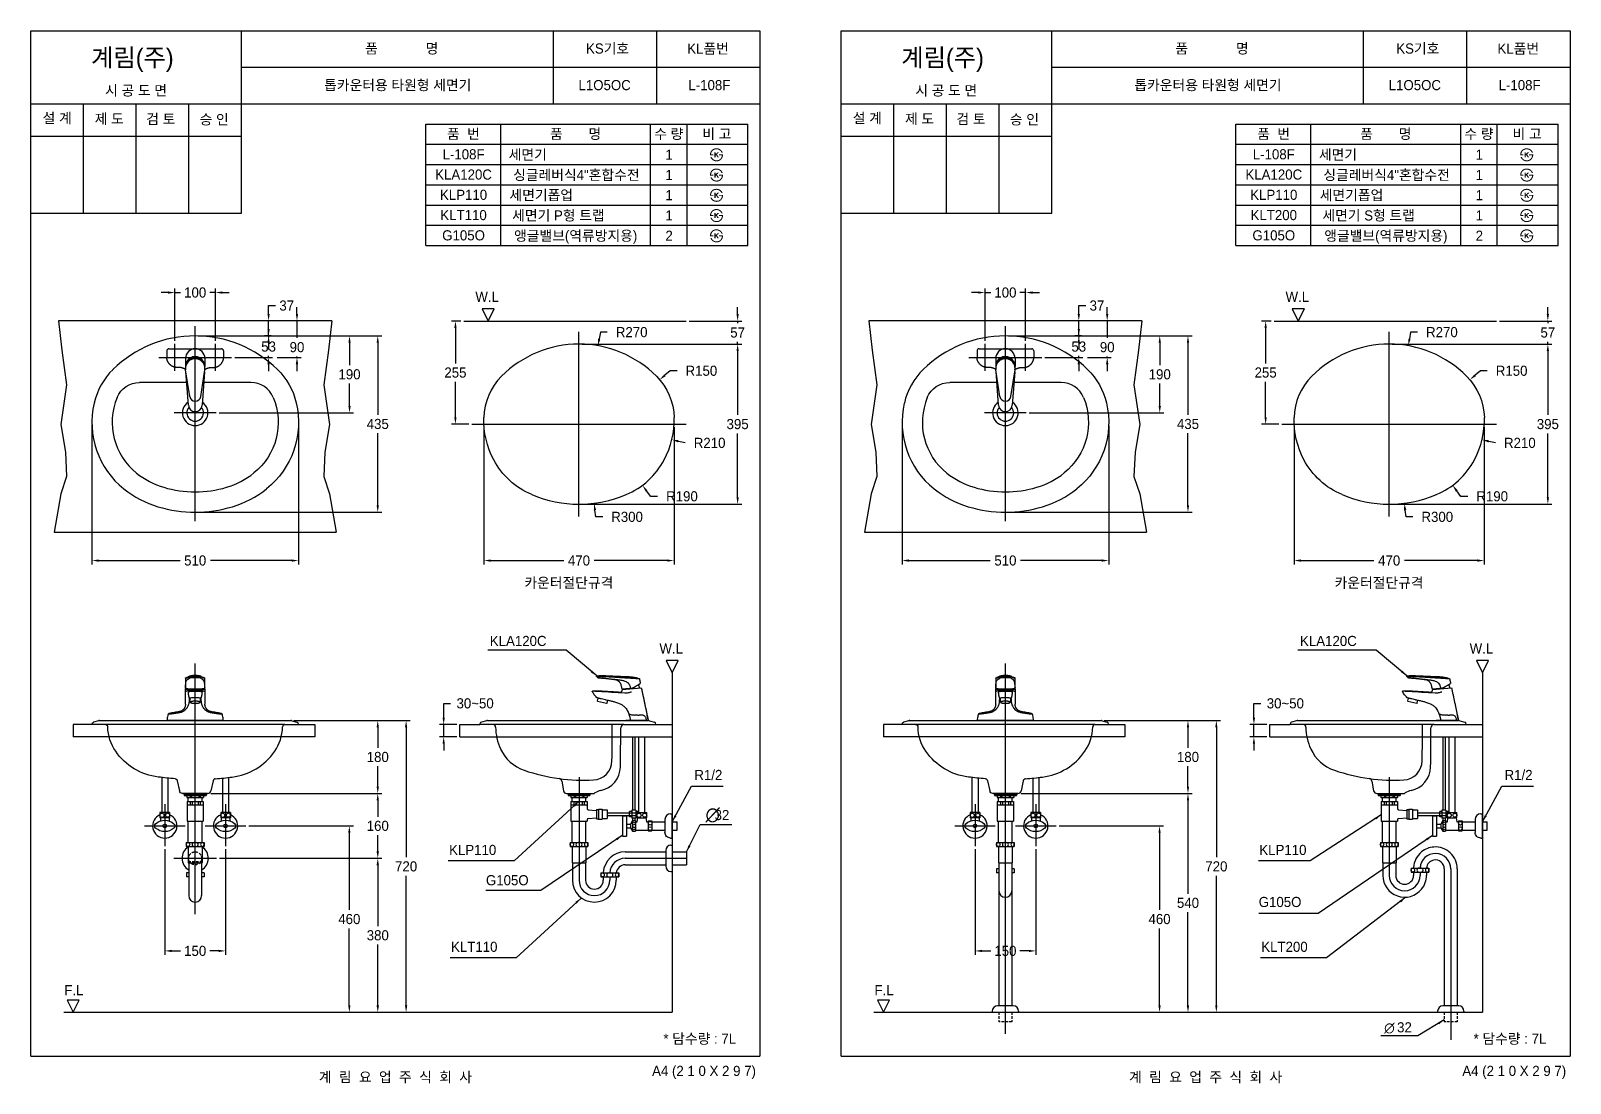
# Model space of a CAD drawing. Header units: millimetres. Extents: x 0 to 3800, y -67 to 2530.
import ezdxf
from ezdxf.enums import TextEntityAlignment as Align
from ezdxf.lldxf.tags import DXFTag

# ---------------------------------------------------------------- set-up
doc = ezdxf.new("R2010")
doc.units = ezdxf.units.MM
doc.linetypes.add('DASHED2', pattern=[9.525, 6.35, -3.175])
for name, color, linetype in [('TEXT', 7, 'Continuous'), ('내부선 및 부속', 4, 'Continuous'), ('도각라인', 255, 'Continuous'), ('외형선', 3, 'Continuous'), ('점선', 6, 'DASHED2'), ('중심선', 1, 'DASHED'), ('치수선', 7, 'Continuous')]:
    doc.layers.add(name, color=color, linetype=linetype)
doc.styles.add('140911', font='HBATANG.TTF', dxfattribs={"height": 23})
doc.styles.add('____', font='')
doc.styles.add('타이틀', font='H2GTRM.TTF', dxfattribs={"height": 25})
doc.styles.get('____').set_extended_font_data('굴림')
tags = doc.linetypes.add('DASHDOT', pattern=[70, 31, -13, 13, -13]).pattern_tags.tags
tags[10:11] = [DXFTag(74, 4), DXFTag(75, 0), DXFTag(340, '0'), DXFTag(46, 0.0), DXFTag(50, 0.0), DXFTag(44, 0.0), DXFTag(45, 0.0)]
tags[8:9] = [DXFTag(74, 4), DXFTag(75, 0), DXFTag(340, '0'), DXFTag(46, 0.0), DXFTag(50, 0.0), DXFTag(44, 0.0), DXFTag(45, 0.0)]
tags[6:7] = [DXFTag(74, 4), DXFTag(75, 0), DXFTag(340, '0'), DXFTag(46, 0.0), DXFTag(50, 0.0), DXFTag(44, 0.0), DXFTag(45, 0.0)]
tags[4:5] = [DXFTag(74, 4), DXFTag(75, 0), DXFTag(340, '0'), DXFTag(46, 0.0), DXFTag(50, 0.0), DXFTag(44, 0.0), DXFTag(45, 0.0)]
tags = doc.linetypes.add('DASHED', pattern=[25.72, 12.86, -12.86]).pattern_tags.tags
tags[6:7] = [DXFTag(74, 4), DXFTag(75, 0), DXFTag(340, '0'), DXFTag(46, 0.0), DXFTag(50, 0.0), DXFTag(44, 0.0), DXFTag(45, 0.0)]
tags[4:5] = [DXFTag(74, 4), DXFTag(75, 0), DXFTag(340, '0'), DXFTag(46, 0.0), DXFTag(50, 0.0), DXFTag(44, 0.0), DXFTag(45, 0.0)]
doc.dimstyles.new('MSADIM', dxfattribs={"dimtxt": 33, "dimasz": 17, "dimexe": 10, "dimexo": 7.5, "dimgap": 10, "dimtad": 0, "dimtih": 1, "dimtoh": 1, "dimdec": 0, "dimzin": 1, "dimdsep": 46, "dimtxsty": '____', "dimcen": 11.25, "dimadec": 0, "dimazin": 0, "dimtfac": 1, "dimtdec": 0, "dimtix": 1, "dimtmove": 0, "dimatfit": 3, "dimfxl": 1, "dimtolj": 1, "dimtzin": 1, "dimarcsym": 0})

msp = doc.modelspace()

# ---------------------------------------------------------------- texts
at = {"layer": 'TEXT', "style": '타이틀'}
for p in [(148.7, 2441.8), (2148.7, 2441.8)]:
    msp.add_text('계림(주)', height=44, dxfattribs=at).set_placement(p)
for s, p in [('품             명', (915.7, 2486.4)), ('KS기호', (1423.8, 2486.3)), ('KL품번', (1671.8, 2486.1)), ('품             명', (2915.7, 2486.4)), ('KS기호', (3423.8, 2486.3)), ('KL품번', (3671.8, 2486.1)), ('시 공 도 면', (259.9, 2382.7)), ('톱카운터용 타원형 세면기', (905.8, 2396)), ('L1O5OC', (1416.5, 2396)), ('L-108F', (1675.1, 2396)), ('시 공 도 면', (2259.9, 2382.7)), ('톱카운터용 타원형 세면기', (2905.8, 2396)), ('L1O5OC', (3416.5, 2396)), ('L-108F', (3675.1, 2396)), ('설 계', (65, 2314.6)), ('제 도', (193.8, 2312.9)), ('검 토', (320.8, 2312.3)), ('승 인', (452.7, 2311.4)), ('설 계', (2065, 2314.6)), ('제 도', (2193.8, 2312.9)), ('검 토', (2320.8, 2312.3)), ('승 인', (2452.7, 2311.4)), ('품  번', (1067.9, 2275.7)), ('품       명', (1344.8, 2275.7)), ('수 량', (1574.8, 2275.7)), ('비 고', (1693.6, 2275.7)), ('품  번', (3067.9, 2275.7)), ('품       명', (3344.8, 2275.7)), ('수 량', (3574.8, 2275.7)), ('비 고', (3693.6, 2275.7)), ('L-108F', (1068.3, 2225.3)), ('세면기', (1226.7, 2224.4)), ('1', (1575.7, 2224.4)), ('L-108F', (3068.3, 2225.3)), ('세면기', (3226.7, 2224.4)), ('1', (3575.7, 2224.4)), ('KLA120C', (1068.3, 2175.3)), ('싱글레버식4"혼합수전', (1346.7, 2174.4)), ('1', (1575.7, 2174.4)), ('KLA120C', (3068.3, 2175.3)), ('싱글레버식4"혼합수전', (3346.7, 2174.4)), ('1', (3575.7, 2174.4)), ('KLP110', (1068.3, 2125.3)), ('세면기폽업', (1260.1, 2124.4)), ('1', (1575.7, 2124.4)), ('KLP110', (3068.3, 2125.3)), ('세면기폽업', (3260.1, 2124.4)), ('1', (3575.7, 2124.4)), ('세면기 P형 트랩', (1302.4, 2074.4)), ('세면기 S형 트랩', (3302.4, 2074.4)), ('KLT110', (1068.3, 2075.3)), ('1', (1575.7, 2074.4)), ('KLT200', (3068.3, 2075.3)), ('1', (3575.7, 2074.4)), ('G105O', (1068.3, 2025.3)), ('앵글밸브(역류방지용)', (1345, 2024.4)), ('2', (1575.7, 2024.4)), ('G105O', (3068.3, 2025.3)), ('앵글밸브(역류방지용)', (3345, 2024.4)), ('2', (3575.7, 2024.4)), ('* 담수량 : 7L', (1651.3, 42.9)), ('* 담수량 : 7L', (3651.3, 42.9)), ('계  림  요  업  주  식  회  사', (900, -51.7)), ('계  림  요  업  주  식  회  사', (2900, -51.7))]:
    msp.add_text(s, height=25, dxfattribs=at).set_placement(p, align=Align.MIDDLE_CENTER)
for s, p in [('W.L', (1126.5, 1873.7)), ('W.L', (3126.5, 1873.7)), ('W.L', (1580.9, 1005.8)), ('W.L', (3580.9, 1005.8)), ('F.L', (106.3, 162.6)), ('F.L', (2106.3, 162.6))]:
    msp.add_text(s, height=25, dxfattribs=at).set_placement(p, align=Align.MIDDLE)
for p in [(1790, -36.5), (3790, -36.5)]:
    msp.add_text('A4 (2 1 0 X 2 9 7)', height=25, dxfattribs=at).set_placement(p, align=Align.MIDDLE_RIGHT)
at = {"layer": 'TEXT', "char_height": 25, "width": 380.447, "attachment_point": 1, "line_spacing_factor": 0.963855, "style": '타이틀'}
for s, insert in [('\\A1;카운터절단규격', (1218.4, 1180.6)), ('\\A1;카운터절단규격', (3218.4, 1180.6)), ('\\A1;KLA120C', (1133.1, 1036.9)), ('\\A1;KLA120C', (3133.1, 1036.9)), ('\\A1;R1/2', (1638, 706.2)), ('\\A1;R1/2', (3638, 706.2)), ('\\A1;KLP110', (1032.6, 521.3)), ('\\A1;KLP110', (3032.6, 521.3)), ('\\A1;G105O', (1123.5, 446.5)), ('\\A1;G105O', (3031.1, 392.8)), ('\\A1;KLT110', (1037.4, 282.2)), ('\\A1;KLT200', (3037.4, 282.2))]:
    msp.add_mtext(s, dxfattribs=dict(at, insert=insert))
at = {"layer": '치수선'}
for s, height, style, p in [('∅', 35, '____', (1665.5, 578.4)), ('32', 25, '타이틀', (1688, 582.3)), ('∅', 25, '140911', (3340.8, 57.1)), ('32', 25, '타이틀', (3372.7, 58.5))]:
    msp.add_text(s, height=height, dxfattribs=dict(at, style=style)).set_placement(p)
at = {"layer": '치수선', "char_height": 25, "attachment_point": 5, "style": '____'}
for s, insert in [('\\A1;R270', (1483.3, 1786.3)), ('\\A1;R270', (3483.3, 1786.3)), ('\\A1;R150', (1655.4, 1691)), ('\\A1;R150', (3655.4, 1691)), ('\\A1;R210', (1675.7, 1513)), ('\\A1;R210', (3675.7, 1513)), ('\\A1;R190', (1607.4, 1381.2)), ('\\A1;R190', (3607.4, 1381.2)), ('\\A1;R300', (1471.9, 1330.5)), ('\\A1;R300', (3471.9, 1330.5))]:
    msp.add_mtext(s, dxfattribs=dict(at, insert=insert))

# ---------------------------------------------------------------- blocks, each defined once
blk = doc.blocks.new('*D9')
at = {"layer": '치수선', "color": 0, "linetype": 'Continuous', "lineweight": -2, "transparency": 16777216}
for p, q in [((587, 1794.2), (587, 1811.2)), ((413.3, 1777.2), (597, 1777.2)), ((587, 1777.2), (587, 1773.5)), ((503.3, 1724.2), (597, 1724.2)), ((587, 1724.2), (587, 1727.9)), ((587, 1707.2), (587, 1690.2))]:
    blk.add_line(p, q, dxfattribs=at)
at = {"layer": '치수선', "color": 0, "linetype": 'Continuous', "transparency": 16777216}
for points in [[(584.1, 1794.2), (589.8, 1794.2), (587, 1777.2)], [(584.1, 1707.2), (589.8, 1707.2), (587, 1724.2)]]:
    blk.add_solid(points, dxfattribs=at)
at = {"layer": '치수선', "color": 0, "linetype": 'Continuous', "transparency": 16777216, "insert": (587, 1750.7), "char_height": 25, "attachment_point": 5, "style": '____'}
blk.add_mtext('\\A1;53', dxfattribs=at)
blk = doc.blocks.new('*D10')
at = {"layer": '치수선', "color": 0, "linetype": 'Continuous', "lineweight": -2, "transparency": 16777216}
for p, q in [((587, 1831.2), (587, 1851.9)), ((587, 1851.9), (604, 1851.9)), ((593.5, 1814.2), (577, 1814.2)), ((587, 1777.2), (587, 1814.2)), ((593.5, 1777.2), (577, 1777.2)), ((587, 1760.2), (587, 1743.2))]:
    blk.add_line(p, q, dxfattribs=at)
at = {"layer": '치수선', "color": 0, "linetype": 'Continuous', "transparency": 16777216}
for points in [[(584.1, 1831.2), (589.8, 1831.2), (587, 1814.2)], [(584.1, 1760.2), (589.8, 1760.2), (587, 1777.2)]]:
    blk.add_solid(points, dxfattribs=at)
at = {"layer": '치수선', "color": 0, "linetype": 'Continuous', "transparency": 16777216, "insert": (631.8, 1851.9), "char_height": 25, "attachment_point": 5, "style": '____'}
blk.add_mtext('\\A1;37', dxfattribs=at)
blk = doc.blocks.new('*D2')
at = {"layer": '치수선', "color": 0, "linetype": 'Continuous', "lineweight": -2, "transparency": 16777216}
for p, q in [((657.1, 1831.2), (657.1, 1848.2)), ((665.2, 1814.2), (647.1, 1814.2)), ((657.1, 1814.2), (657.1, 1772.1)), ((608.5, 1724.2), (667.1, 1724.2)), ((657.1, 1724.2), (657.1, 1726.4)), ((657.1, 1707.2), (657.1, 1690.2))]:
    blk.add_line(p, q, dxfattribs=at)
at = {"layer": '치수선', "color": 0, "linetype": 'Continuous', "transparency": 16777216}
for points in [[(654.2, 1831.2), (659.9, 1831.2), (657.1, 1814.2)], [(654.2, 1707.2), (659.9, 1707.2), (657.1, 1724.2)]]:
    blk.add_solid(points, dxfattribs=at)
at = {"layer": '치수선', "color": 0, "linetype": 'Continuous', "transparency": 16777216, "insert": (657.1, 1749.2), "char_height": 25, "attachment_point": 5, "style": '____'}
blk.add_mtext('\\A1;90', dxfattribs=at)
blk = doc.blocks.new('*D3')
at = {"layer": '치수선', "color": 0, "linetype": 'Continuous', "lineweight": -2, "transparency": 16777216}
for p, q in [((413.3, 1777.2), (796.8, 1777.2)), ((786.8, 1760.2), (786.8, 1705)), ((786.8, 1604.2), (786.8, 1659.3)), ((464.8, 1587.2), (796.8, 1587.2))]:
    blk.add_line(p, q, dxfattribs=at)
at = {"layer": '치수선', "color": 0, "linetype": 'Continuous', "transparency": 16777216}
for points in [[(784, 1760.2), (789.7, 1760.2), (786.8, 1777.2)], [(784, 1604.2), (789.7, 1604.2), (786.8, 1587.2)]]:
    blk.add_solid(points, dxfattribs=at)
at = {"layer": '치수선', "color": 0, "linetype": 'Continuous', "transparency": 16777216, "insert": (786.8, 1682.2), "char_height": 25, "attachment_point": 5, "style": '____'}
blk.add_mtext('\\A1;190', dxfattribs=at)
blk = doc.blocks.new('*D4')
at = {"layer": '치수선', "color": 0, "linetype": 'Continuous', "lineweight": -2, "transparency": 16777216}
for p, q in [((413.3, 1777.2), (866.5, 1777.2)), ((856.5, 1760.2), (856.5, 1582.5)), ((856.5, 1359.2), (856.5, 1536.9)), ((413.3, 1342.2), (866.5, 1342.2))]:
    blk.add_line(p, q, dxfattribs=at)
at = {"layer": '치수선', "color": 0, "linetype": 'Continuous', "transparency": 16777216}
for points in [[(853.6, 1760.2), (859.3, 1760.2), (856.5, 1777.2)], [(853.6, 1359.2), (859.3, 1359.2), (856.5, 1342.2)]]:
    blk.add_solid(points, dxfattribs=at)
at = {"layer": '치수선', "color": 0, "linetype": 'Continuous', "transparency": 16777216, "insert": (856.5, 1559.7), "char_height": 25, "attachment_point": 5, "style": '____'}
blk.add_mtext('\\A1;435', dxfattribs=at)
blk = doc.blocks.new('*D5')
at = {"layer": '치수선', "color": 0, "linetype": 'Continuous', "lineweight": -2, "transparency": 16777216}
for p, q in [((150.8, 1558.1), (150.8, 1212.8)), ((660.8, 1555.1), (660.8, 1212.8)), ((167.8, 1222.8), (368.5, 1222.8)), ((643.8, 1222.8), (443.2, 1222.8))]:
    blk.add_line(p, q, dxfattribs=at)
at = {"layer": '치수선', "color": 0, "linetype": 'Continuous', "transparency": 16777216}
for points in [[(167.8, 1225.6), (167.8, 1219.9), (150.8, 1222.8)], [(643.8, 1225.6), (643.8, 1219.9), (660.8, 1222.8)]]:
    blk.add_solid(points, dxfattribs=at)
at = {"layer": '치수선', "color": 0, "linetype": 'Continuous', "transparency": 16777216, "insert": (405.8, 1222.8), "char_height": 25, "attachment_point": 5, "style": '____'}
blk.add_mtext('\\A1;510', dxfattribs=at)
blk = doc.blocks.new('*D6')
at = {"layer": '치수선', "color": 0, "linetype": 'Continuous', "lineweight": -2, "transparency": 16777216}
for p, q in [((1061.7, 1813.9), (1038.2, 1813.9)), ((1048.2, 1796.9), (1048.2, 1709.4)), ((1048.2, 1576.2), (1048.2, 1663.7)), ((1081, 1559.2), (1038.2, 1559.2))]:
    blk.add_line(p, q, dxfattribs=at)
at = {"layer": '치수선', "color": 0, "linetype": 'Continuous', "transparency": 16777216}
for points in [[(1045.4, 1796.9), (1051, 1796.9), (1048.2, 1813.9)], [(1045.4, 1576.2), (1051, 1576.2), (1048.2, 1559.2)]]:
    blk.add_solid(points, dxfattribs=at)
at = {"layer": '치수선', "color": 0, "linetype": 'Continuous', "transparency": 16777216, "insert": (1048.2, 1686.6), "char_height": 25, "attachment_point": 5, "style": '____'}
blk.add_mtext('\\A1;255', dxfattribs=at)
blk = doc.blocks.new('*D7')
at = {"layer": '치수선', "color": 0, "linetype": 'Continuous', "lineweight": -2, "transparency": 16777216}
for p, q in [((1118.5, 1551.7), (1118.5, 1212.8)), ((1587.9, 1551.7), (1587.9, 1212.8)), ((1135.5, 1222.8), (1315.5, 1222.8)), ((1570.9, 1222.8), (1390.8, 1222.8))]:
    blk.add_line(p, q, dxfattribs=at)
at = {"layer": '치수선', "color": 0, "linetype": 'Continuous', "transparency": 16777216}
for points in [[(1135.5, 1225.6), (1135.5, 1219.9), (1118.5, 1222.8)], [(1570.9, 1225.6), (1570.9, 1219.9), (1587.9, 1222.8)]]:
    blk.add_solid(points, dxfattribs=at)
at = {"layer": '치수선', "color": 0, "linetype": 'Continuous', "transparency": 16777216, "insert": (1353.2, 1222.8), "char_height": 25, "attachment_point": 5, "style": '____'}
blk.add_mtext('\\A1;470', dxfattribs=at)
blk = doc.blocks.new('*D8')
at = {"layer": '치수선', "color": 0, "linetype": 'Continuous', "lineweight": -2, "transparency": 16777216}
for p, q in [((1744.8, 1830.9), (1744.8, 1847.9)), ((1625.2, 1813.9), (1754.8, 1813.9)), ((1744.8, 1813.9), (1744.8, 1808.2)), ((1360.7, 1756.9), (1754.8, 1756.9)), ((1744.8, 1756.9), (1744.8, 1762.6)), ((1744.8, 1739.9), (1744.8, 1722.9))]:
    blk.add_line(p, q, dxfattribs=at)
at = {"layer": '치수선', "color": 0, "linetype": 'Continuous', "transparency": 16777216}
for points in [[(1742, 1830.9), (1747.6, 1830.9), (1744.8, 1813.9)], [(1742, 1739.9), (1747.6, 1739.9), (1744.8, 1756.9)]]:
    blk.add_solid(points, dxfattribs=at)
at = {"layer": '치수선', "color": 0, "linetype": 'Continuous', "transparency": 16777216, "insert": (1744.8, 1785.4), "char_height": 25, "attachment_point": 5, "style": '____'}
blk.add_mtext('\\A1;57', dxfattribs=at)
blk = doc.blocks.new('*D1')
at = {"layer": '치수선', "color": 0, "linetype": 'Continuous', "lineweight": -2, "transparency": 16777216}
for p, q in [((1360.7, 1756.9), (1754.8, 1756.9)), ((1744.8, 1739.9), (1744.8, 1582.2)), ((1744.8, 1378.9), (1744.8, 1536.6)), ((1360.7, 1361.9), (1754.8, 1361.9))]:
    blk.add_line(p, q, dxfattribs=at)
at = {"layer": '치수선', "color": 0, "linetype": 'Continuous', "transparency": 16777216}
for points in [[(1742, 1739.9), (1747.6, 1739.9), (1744.8, 1756.9)], [(1742, 1378.9), (1747.6, 1378.9), (1744.8, 1361.9)]]:
    blk.add_solid(points, dxfattribs=at)
at = {"layer": '치수선', "color": 0, "linetype": 'Continuous', "transparency": 16777216, "insert": (1744.8, 1559.4), "char_height": 25, "attachment_point": 5, "style": '____'}
blk.add_mtext('\\A1;395', dxfattribs=at)
blk = doc.blocks.new('*D11')
at = {"layer": '치수선', "color": 0, "linetype": 'Continuous', "lineweight": -2, "transparency": 16777216}
for p, q in [((330.8, 510.5), (330.8, 249.5)), ((480.8, 510.5), (480.8, 249.5)), ((347.8, 259.5), (369.9, 259.5)), ((463.8, 259.5), (441.7, 259.5))]:
    blk.add_line(p, q, dxfattribs=at)
at = {"layer": '치수선', "color": 0, "linetype": 'Continuous', "transparency": 16777216}
for points in [[(347.8, 262.3), (347.8, 256.7), (330.8, 259.5)], [(463.8, 262.3), (463.8, 256.7), (480.8, 259.5)]]:
    blk.add_solid(points, dxfattribs=at)
at = {"layer": '치수선', "color": 0, "linetype": 'Continuous', "transparency": 16777216, "insert": (405.8, 259.5), "char_height": 25, "attachment_point": 5, "style": '____'}
blk.add_mtext('\\A1;150', dxfattribs=at)
blk = doc.blocks.new('*D12')
at = {"layer": '치수선', "color": 0, "linetype": 'Continuous', "lineweight": -2, "transparency": 16777216}
for p, q in [((649.4, 828), (866.5, 828)), ((856.5, 811), (856.5, 760.8)), ((856.5, 665), (856.5, 715.1)), ((444.3, 648), (866.5, 648))]:
    blk.add_line(p, q, dxfattribs=at)
at = {"layer": '치수선', "color": 0, "linetype": 'Continuous', "transparency": 16777216}
for points in [[(853.6, 811), (859.3, 811), (856.5, 828)], [(853.6, 665), (859.3, 665), (856.5, 648)]]:
    blk.add_solid(points, dxfattribs=at)
at = {"layer": '치수선', "color": 0, "linetype": 'Continuous', "transparency": 16777216, "insert": (856.5, 738), "char_height": 25, "attachment_point": 5, "style": '____'}
blk.add_mtext('\\A1;180', dxfattribs=at)
blk = doc.blocks.new('*D13')
at = {"layer": '치수선', "color": 0, "linetype": 'Continuous', "lineweight": -2, "transparency": 16777216}
for p, q in [((444.3, 648), (866.5, 648)), ((856.5, 631), (856.5, 590.8)), ((856.5, 505), (856.5, 545.1)), ((465.8, 488), (866.5, 488))]:
    blk.add_line(p, q, dxfattribs=at)
at = {"layer": '치수선', "color": 0, "linetype": 'Continuous', "transparency": 16777216}
for points in [[(853.6, 631), (859.3, 631), (856.5, 648)], [(853.6, 505), (859.3, 505), (856.5, 488)]]:
    blk.add_solid(points, dxfattribs=at)
at = {"layer": '치수선', "color": 0, "linetype": 'Continuous', "transparency": 16777216, "insert": (856.5, 568), "char_height": 25, "attachment_point": 5, "style": '____'}
blk.add_mtext('\\A1;160', dxfattribs=at)
blk = doc.blocks.new('*D14')
at = {"layer": '치수선', "color": 0, "linetype": 'Continuous', "lineweight": -2, "transparency": 16777216}
for p, q in [((465.8, 488), (866.5, 488)), ((856.5, 471), (856.5, 320.8)), ((856.5, 125), (856.5, 275.2)), ((839.8, 108), (866.5, 108))]:
    blk.add_line(p, q, dxfattribs=at)
at = {"layer": '치수선', "color": 0, "linetype": 'Continuous', "transparency": 16777216}
for points in [[(853.6, 471), (859.3, 471), (856.5, 488)], [(853.6, 125), (859.3, 125), (856.5, 108)]]:
    blk.add_solid(points, dxfattribs=at)
at = {"layer": '치수선', "color": 0, "linetype": 'Continuous', "transparency": 16777216, "insert": (856.5, 298), "char_height": 25, "attachment_point": 5, "style": '____'}
blk.add_mtext('\\A1;380', dxfattribs=at)
blk = doc.blocks.new('*D15')
at = {"layer": '치수선', "color": 0, "linetype": 'Continuous', "lineweight": -2, "transparency": 16777216}
for p, q in [((538.3, 568), (796.3, 568)), ((786.3, 551), (786.3, 360.8)), ((786.3, 125), (786.3, 315.1)), ((746.7, 108), (796.3, 108))]:
    blk.add_line(p, q, dxfattribs=at)
at = {"layer": '치수선', "color": 0, "linetype": 'Continuous', "transparency": 16777216}
for points in [[(783.5, 551), (789.1, 551), (786.3, 568)], [(783.5, 125), (789.1, 125), (786.3, 108)]]:
    blk.add_solid(points, dxfattribs=at)
at = {"layer": '치수선', "color": 0, "linetype": 'Continuous', "transparency": 16777216, "insert": (786.3, 338), "char_height": 25, "attachment_point": 5, "style": '____'}
blk.add_mtext('\\A1;460', dxfattribs=at)
blk = doc.blocks.new('*D16')
at = {"layer": '치수선', "color": 0, "linetype": 'Continuous', "lineweight": -2, "transparency": 16777216}
for p, q in [((1019.2, 835), (1019.2, 870.3)), ((1019.2, 870.3), (1036.2, 870.3)), ((1051.3, 818), (1009.2, 818)), ((1019.2, 788), (1019.2, 818)), ((1051.3, 788), (1009.2, 788)), ((1019.2, 771), (1019.2, 754))]:
    blk.add_line(p, q, dxfattribs=at)
at = {"layer": '치수선', "color": 0, "linetype": 'Continuous', "transparency": 16777216}
for points in [[(1016.4, 835), (1022.1, 835), (1019.2, 818)], [(1016.4, 771), (1022.1, 771), (1019.2, 788)]]:
    blk.add_solid(points, dxfattribs=at)
at = {"layer": '치수선', "color": 0, "linetype": 'Continuous', "transparency": 16777216, "insert": (1096.8, 870.3), "char_height": 25, "attachment_point": 5, "style": '____'}
blk.add_mtext('\\A1;30~50', dxfattribs=at)
blk = doc.blocks.new('*D17')
at = {"layer": '치수선', "color": 0, "linetype": 'Continuous', "lineweight": -2, "transparency": 16777216}
for p, q in [((338.8, 1884.1), (321.8, 1884.1)), ((355.8, 1764.8), (355.8, 1894.1)), ((355.8, 1884.1), (369.9, 1884.1)), ((455.8, 1884.1), (441.7, 1884.1)), ((455.8, 1764.8), (455.8, 1894.1)), ((472.8, 1884.1), (489.8, 1884.1))]:
    blk.add_line(p, q, dxfattribs=at)
at = {"layer": '치수선', "color": 0, "linetype": 'Continuous', "transparency": 16777216}
for points in [[(338.8, 1886.9), (338.8, 1881.3), (355.8, 1884.1)], [(472.8, 1886.9), (472.8, 1881.3), (455.8, 1884.1)]]:
    blk.add_solid(points, dxfattribs=at)
at = {"layer": '치수선', "color": 0, "linetype": 'Continuous', "transparency": 16777216, "insert": (405.8, 1884.1), "char_height": 25, "attachment_point": 5, "style": '____'}
blk.add_mtext('\\A1;100', dxfattribs=at)
blk = doc.blocks.new('*D18')
at = {"layer": '치수선', "color": 0, "linetype": 'Continuous', "lineweight": -2, "transparency": 16777216}
for p, q in [((649.4, 828), (936.5, 828)), ((926.5, 811), (926.5, 490.8)), ((926.5, 125), (926.5, 445.1)), ((934, 108), (936.5, 108))]:
    blk.add_line(p, q, dxfattribs=at)
at = {"layer": '치수선', "color": 0, "linetype": 'Continuous', "transparency": 16777216}
for points in [[(923.6, 811), (929.3, 811), (926.5, 828)], [(923.6, 125), (929.3, 125), (926.5, 108)]]:
    blk.add_solid(points, dxfattribs=at)
at = {"layer": '치수선', "color": 0, "linetype": 'Continuous', "transparency": 16777216, "insert": (926.5, 468), "char_height": 25, "attachment_point": 5, "style": '____'}
blk.add_mtext('\\A1;720', dxfattribs=at)
blk = doc.blocks.new('*D19')
at = {"layer": '치수선', "color": 0, "linetype": 'Continuous', "lineweight": -2, "transparency": 16777216}
for p, q in [((2587, 1794.2), (2587, 1811.2)), ((2413.3, 1777.2), (2597, 1777.2)), ((2587, 1777.2), (2587, 1773.5)), ((2503.3, 1724.2), (2597, 1724.2)), ((2587, 1724.2), (2587, 1727.9)), ((2587, 1707.2), (2587, 1690.2))]:
    blk.add_line(p, q, dxfattribs=at)
at = {"layer": '치수선', "color": 0, "linetype": 'Continuous', "transparency": 16777216}
for points in [[(2584.1, 1794.2), (2589.8, 1794.2), (2587, 1777.2)], [(2584.1, 1707.2), (2589.8, 1707.2), (2587, 1724.2)]]:
    blk.add_solid(points, dxfattribs=at)
at = {"layer": '치수선', "color": 0, "linetype": 'Continuous', "transparency": 16777216, "insert": (2587, 1750.7), "char_height": 25, "attachment_point": 5, "style": '____'}
blk.add_mtext('\\A1;53', dxfattribs=at)
blk = doc.blocks.new('*D20')
at = {"layer": '치수선', "color": 0, "linetype": 'Continuous', "lineweight": -2, "transparency": 16777216}
for p, q in [((2587, 1831.2), (2587, 1851.9)), ((2587, 1851.9), (2604, 1851.9)), ((2593.5, 1814.2), (2577, 1814.2)), ((2587, 1777.2), (2587, 1814.2)), ((2593.5, 1777.2), (2577, 1777.2)), ((2587, 1760.2), (2587, 1743.2))]:
    blk.add_line(p, q, dxfattribs=at)
at = {"layer": '치수선', "color": 0, "linetype": 'Continuous', "transparency": 16777216}
for points in [[(2584.1, 1831.2), (2589.8, 1831.2), (2587, 1814.2)], [(2584.1, 1760.2), (2589.8, 1760.2), (2587, 1777.2)]]:
    blk.add_solid(points, dxfattribs=at)
at = {"layer": '치수선', "color": 0, "linetype": 'Continuous', "transparency": 16777216, "insert": (2631.8, 1851.9), "char_height": 25, "attachment_point": 5, "style": '____'}
blk.add_mtext('\\A1;37', dxfattribs=at)
blk = doc.blocks.new('*D21')
at = {"layer": '치수선', "color": 0, "linetype": 'Continuous', "lineweight": -2, "transparency": 16777216}
for p, q in [((2657.1, 1831.2), (2657.1, 1848.2)), ((2665.2, 1814.2), (2647.1, 1814.2)), ((2657.1, 1814.2), (2657.1, 1772.1)), ((2608.5, 1724.2), (2667.1, 1724.2)), ((2657.1, 1724.2), (2657.1, 1726.4)), ((2657.1, 1707.2), (2657.1, 1690.2))]:
    blk.add_line(p, q, dxfattribs=at)
at = {"layer": '치수선', "color": 0, "linetype": 'Continuous', "transparency": 16777216}
for points in [[(2654.2, 1831.2), (2659.9, 1831.2), (2657.1, 1814.2)], [(2654.2, 1707.2), (2659.9, 1707.2), (2657.1, 1724.2)]]:
    blk.add_solid(points, dxfattribs=at)
at = {"layer": '치수선', "color": 0, "linetype": 'Continuous', "transparency": 16777216, "insert": (2657.1, 1749.2), "char_height": 25, "attachment_point": 5, "style": '____'}
blk.add_mtext('\\A1;90', dxfattribs=at)
blk = doc.blocks.new('*D22')
at = {"layer": '치수선', "color": 0, "linetype": 'Continuous', "lineweight": -2, "transparency": 16777216}
for p, q in [((2413.3, 1777.2), (2796.8, 1777.2)), ((2786.8, 1760.2), (2786.8, 1705)), ((2786.8, 1604.2), (2786.8, 1659.3)), ((2464.8, 1587.2), (2796.8, 1587.2))]:
    blk.add_line(p, q, dxfattribs=at)
at = {"layer": '치수선', "color": 0, "linetype": 'Continuous', "transparency": 16777216}
for points in [[(2784, 1760.2), (2789.7, 1760.2), (2786.8, 1777.2)], [(2784, 1604.2), (2789.7, 1604.2), (2786.8, 1587.2)]]:
    blk.add_solid(points, dxfattribs=at)
at = {"layer": '치수선', "color": 0, "linetype": 'Continuous', "transparency": 16777216, "insert": (2786.8, 1682.2), "char_height": 25, "attachment_point": 5, "style": '____'}
blk.add_mtext('\\A1;190', dxfattribs=at)
blk = doc.blocks.new('*D23')
at = {"layer": '치수선', "color": 0, "linetype": 'Continuous', "lineweight": -2, "transparency": 16777216}
for p, q in [((2413.3, 1777.2), (2866.5, 1777.2)), ((2856.5, 1760.2), (2856.5, 1582.5)), ((2856.5, 1359.2), (2856.5, 1536.9)), ((2413.3, 1342.2), (2866.5, 1342.2))]:
    blk.add_line(p, q, dxfattribs=at)
at = {"layer": '치수선', "color": 0, "linetype": 'Continuous', "transparency": 16777216}
for points in [[(2853.6, 1760.2), (2859.3, 1760.2), (2856.5, 1777.2)], [(2853.6, 1359.2), (2859.3, 1359.2), (2856.5, 1342.2)]]:
    blk.add_solid(points, dxfattribs=at)
at = {"layer": '치수선', "color": 0, "linetype": 'Continuous', "transparency": 16777216, "insert": (2856.5, 1559.7), "char_height": 25, "attachment_point": 5, "style": '____'}
blk.add_mtext('\\A1;435', dxfattribs=at)
blk = doc.blocks.new('*D24')
at = {"layer": '치수선', "color": 0, "linetype": 'Continuous', "lineweight": -2, "transparency": 16777216}
for p, q in [((2150.8, 1558.1), (2150.8, 1212.8)), ((2660.8, 1555.1), (2660.8, 1212.8)), ((2167.8, 1222.8), (2368.5, 1222.8)), ((2643.8, 1222.8), (2443.2, 1222.8))]:
    blk.add_line(p, q, dxfattribs=at)
at = {"layer": '치수선', "color": 0, "linetype": 'Continuous', "transparency": 16777216}
for points in [[(2167.8, 1225.6), (2167.8, 1219.9), (2150.8, 1222.8)], [(2643.8, 1225.6), (2643.8, 1219.9), (2660.8, 1222.8)]]:
    blk.add_solid(points, dxfattribs=at)
at = {"layer": '치수선', "color": 0, "linetype": 'Continuous', "transparency": 16777216, "insert": (2405.8, 1222.8), "char_height": 25, "attachment_point": 5, "style": '____'}
blk.add_mtext('\\A1;510', dxfattribs=at)
blk = doc.blocks.new('*D25')
at = {"layer": '치수선', "color": 0, "linetype": 'Continuous', "lineweight": -2, "transparency": 16777216}
for p, q in [((3061.7, 1813.9), (3038.2, 1813.9)), ((3048.2, 1796.9), (3048.2, 1709.4)), ((3048.2, 1576.2), (3048.2, 1663.7)), ((3081, 1559.2), (3038.2, 1559.2))]:
    blk.add_line(p, q, dxfattribs=at)
at = {"layer": '치수선', "color": 0, "linetype": 'Continuous', "transparency": 16777216}
for points in [[(3045.4, 1796.9), (3051, 1796.9), (3048.2, 1813.9)], [(3045.4, 1576.2), (3051, 1576.2), (3048.2, 1559.2)]]:
    blk.add_solid(points, dxfattribs=at)
at = {"layer": '치수선', "color": 0, "linetype": 'Continuous', "transparency": 16777216, "insert": (3048.2, 1686.6), "char_height": 25, "attachment_point": 5, "style": '____'}
blk.add_mtext('\\A1;255', dxfattribs=at)
blk = doc.blocks.new('*D26')
at = {"layer": '치수선', "color": 0, "linetype": 'Continuous', "lineweight": -2, "transparency": 16777216}
for p, q in [((3118.5, 1551.7), (3118.5, 1212.8)), ((3587.9, 1551.7), (3587.9, 1212.8)), ((3135.5, 1222.8), (3315.5, 1222.8)), ((3570.9, 1222.8), (3390.8, 1222.8))]:
    blk.add_line(p, q, dxfattribs=at)
at = {"layer": '치수선', "color": 0, "linetype": 'Continuous', "transparency": 16777216}
for points in [[(3135.5, 1225.6), (3135.5, 1219.9), (3118.5, 1222.8)], [(3570.9, 1225.6), (3570.9, 1219.9), (3587.9, 1222.8)]]:
    blk.add_solid(points, dxfattribs=at)
at = {"layer": '치수선', "color": 0, "linetype": 'Continuous', "transparency": 16777216, "insert": (3353.2, 1222.8), "char_height": 25, "attachment_point": 5, "style": '____'}
blk.add_mtext('\\A1;470', dxfattribs=at)
blk = doc.blocks.new('*D27')
at = {"layer": '치수선', "color": 0, "linetype": 'Continuous', "lineweight": -2, "transparency": 16777216}
for p, q in [((3744.8, 1830.9), (3744.8, 1847.9)), ((3625.2, 1813.9), (3754.8, 1813.9)), ((3744.8, 1813.9), (3744.8, 1808.2)), ((3360.7, 1756.9), (3754.8, 1756.9)), ((3744.8, 1756.9), (3744.8, 1762.6)), ((3744.8, 1739.9), (3744.8, 1722.9))]:
    blk.add_line(p, q, dxfattribs=at)
at = {"layer": '치수선', "color": 0, "linetype": 'Continuous', "transparency": 16777216}
for points in [[(3742, 1830.9), (3747.6, 1830.9), (3744.8, 1813.9)], [(3742, 1739.9), (3747.6, 1739.9), (3744.8, 1756.9)]]:
    blk.add_solid(points, dxfattribs=at)
at = {"layer": '치수선', "color": 0, "linetype": 'Continuous', "transparency": 16777216, "insert": (3744.8, 1785.4), "char_height": 25, "attachment_point": 5, "style": '____'}
blk.add_mtext('\\A1;57', dxfattribs=at)
blk = doc.blocks.new('*D28')
at = {"layer": '치수선', "color": 0, "linetype": 'Continuous', "lineweight": -2, "transparency": 16777216}
for p, q in [((3360.7, 1756.9), (3754.8, 1756.9)), ((3744.8, 1739.9), (3744.8, 1582.2)), ((3744.8, 1378.9), (3744.8, 1536.6)), ((3360.7, 1361.9), (3754.8, 1361.9))]:
    blk.add_line(p, q, dxfattribs=at)
at = {"layer": '치수선', "color": 0, "linetype": 'Continuous', "transparency": 16777216}
for points in [[(3742, 1739.9), (3747.6, 1739.9), (3744.8, 1756.9)], [(3742, 1378.9), (3747.6, 1378.9), (3744.8, 1361.9)]]:
    blk.add_solid(points, dxfattribs=at)
at = {"layer": '치수선', "color": 0, "linetype": 'Continuous', "transparency": 16777216, "insert": (3744.8, 1559.4), "char_height": 25, "attachment_point": 5, "style": '____'}
blk.add_mtext('\\A1;395', dxfattribs=at)
blk = doc.blocks.new('*D29')
at = {"layer": '치수선', "color": 0, "linetype": 'Continuous', "lineweight": -2, "transparency": 16777216}
for p, q in [((2330.8, 510.5), (2330.8, 249.5)), ((2480.8, 510.5), (2480.8, 249.5)), ((2347.8, 259.5), (2369.9, 259.5)), ((2463.8, 259.5), (2441.7, 259.5))]:
    blk.add_line(p, q, dxfattribs=at)
at = {"layer": '치수선', "color": 0, "linetype": 'Continuous', "transparency": 16777216}
for points in [[(2347.8, 262.3), (2347.8, 256.7), (2330.8, 259.5)], [(2463.8, 262.3), (2463.8, 256.7), (2480.8, 259.5)]]:
    blk.add_solid(points, dxfattribs=at)
at = {"layer": '치수선', "color": 0, "linetype": 'Continuous', "transparency": 16777216, "insert": (2405.8, 259.5), "char_height": 25, "attachment_point": 5, "style": '____'}
blk.add_mtext('\\A1;150', dxfattribs=at)
blk = doc.blocks.new('*D30')
at = {"layer": '치수선', "color": 0, "linetype": 'Continuous', "lineweight": -2, "transparency": 16777216}
for p, q in [((2649.4, 828), (2866.5, 828)), ((2856.5, 811), (2856.5, 760.8)), ((2856.5, 665), (2856.5, 715.1)), ((2444.3, 648), (2866.5, 648))]:
    blk.add_line(p, q, dxfattribs=at)
at = {"layer": '치수선', "color": 0, "linetype": 'Continuous', "transparency": 16777216}
for points in [[(2853.6, 811), (2859.3, 811), (2856.5, 828)], [(2853.6, 665), (2859.3, 665), (2856.5, 648)]]:
    blk.add_solid(points, dxfattribs=at)
at = {"layer": '치수선', "color": 0, "linetype": 'Continuous', "transparency": 16777216, "insert": (2856.5, 738), "char_height": 25, "attachment_point": 5, "style": '____'}
blk.add_mtext('\\A1;180', dxfattribs=at)
blk = doc.blocks.new('*D31')
at = {"layer": '치수선', "color": 0, "linetype": 'Continuous', "lineweight": -2, "transparency": 16777216}
for p, q in [((2444.3, 648), (2866.5, 648)), ((2856.5, 631), (2856.5, 400.8)), ((2856.5, 125), (2856.5, 355.1)), ((2499.1, 108), (2866.5, 108))]:
    blk.add_line(p, q, dxfattribs=at)
at = {"layer": '치수선', "color": 0, "linetype": 'Continuous', "transparency": 16777216}
for points in [[(2853.6, 631), (2859.3, 631), (2856.5, 648)], [(2853.6, 125), (2859.3, 125), (2856.5, 108)]]:
    blk.add_solid(points, dxfattribs=at)
at = {"layer": '치수선', "color": 0, "linetype": 'Continuous', "transparency": 16777216, "insert": (2856.5, 378), "char_height": 25, "attachment_point": 5, "style": '____'}
blk.add_mtext('\\A1;540', dxfattribs=at)
blk = doc.blocks.new('*D32')
at = {"layer": '치수선', "color": 0, "linetype": 'Continuous', "lineweight": -2, "transparency": 16777216}
for p, q in [((2538.3, 568), (2796.3, 568)), ((2786.3, 551), (2786.3, 360.8)), ((2786.3, 125), (2786.3, 315.1)), ((2746.7, 108), (2796.3, 108))]:
    blk.add_line(p, q, dxfattribs=at)
at = {"layer": '치수선', "color": 0, "linetype": 'Continuous', "transparency": 16777216}
for points in [[(2783.5, 551), (2789.1, 551), (2786.3, 568)], [(2783.5, 125), (2789.1, 125), (2786.3, 108)]]:
    blk.add_solid(points, dxfattribs=at)
at = {"layer": '치수선', "color": 0, "linetype": 'Continuous', "transparency": 16777216, "insert": (2786.3, 338), "char_height": 25, "attachment_point": 5, "style": '____'}
blk.add_mtext('\\A1;460', dxfattribs=at)
blk = doc.blocks.new('*D33')
at = {"layer": '치수선', "color": 0, "linetype": 'Continuous', "lineweight": -2, "transparency": 16777216}
for p, q in [((3019.2, 835), (3019.2, 870.3)), ((3019.2, 870.3), (3036.2, 870.3)), ((3051.3, 818), (3009.2, 818)), ((3019.2, 788), (3019.2, 818)), ((3051.3, 788), (3009.2, 788)), ((3019.2, 771), (3019.2, 754))]:
    blk.add_line(p, q, dxfattribs=at)
at = {"layer": '치수선', "color": 0, "linetype": 'Continuous', "transparency": 16777216}
for points in [[(3016.4, 835), (3022.1, 835), (3019.2, 818)], [(3016.4, 771), (3022.1, 771), (3019.2, 788)]]:
    blk.add_solid(points, dxfattribs=at)
at = {"layer": '치수선', "color": 0, "linetype": 'Continuous', "transparency": 16777216, "insert": (3096.8, 870.3), "char_height": 25, "attachment_point": 5, "style": '____'}
blk.add_mtext('\\A1;30~50', dxfattribs=at)
blk = doc.blocks.new('*D34')
at = {"layer": '치수선', "color": 0, "linetype": 'Continuous', "lineweight": -2, "transparency": 16777216}
for p, q in [((2338.8, 1884.1), (2321.8, 1884.1)), ((2355.8, 1764.8), (2355.8, 1894.1)), ((2355.8, 1884.1), (2369.9, 1884.1)), ((2455.8, 1884.1), (2441.7, 1884.1)), ((2455.8, 1764.8), (2455.8, 1894.1)), ((2472.8, 1884.1), (2489.8, 1884.1))]:
    blk.add_line(p, q, dxfattribs=at)
at = {"layer": '치수선', "color": 0, "linetype": 'Continuous', "transparency": 16777216}
for points in [[(2338.8, 1886.9), (2338.8, 1881.3), (2355.8, 1884.1)], [(2472.8, 1886.9), (2472.8, 1881.3), (2455.8, 1884.1)]]:
    blk.add_solid(points, dxfattribs=at)
at = {"layer": '치수선', "color": 0, "linetype": 'Continuous', "transparency": 16777216, "insert": (2405.8, 1884.1), "char_height": 25, "attachment_point": 5, "style": '____'}
blk.add_mtext('\\A1;100', dxfattribs=at)
blk = doc.blocks.new('*D35')
at = {"layer": '치수선', "color": 0, "linetype": 'Continuous', "lineweight": -2, "transparency": 16777216}
for p, q in [((2649.4, 828), (2936.5, 828)), ((2926.5, 811), (2926.5, 490.8)), ((2926.5, 125), (2926.5, 445.1)), ((2934, 108), (2936.5, 108))]:
    blk.add_line(p, q, dxfattribs=at)
at = {"layer": '치수선', "color": 0, "linetype": 'Continuous', "transparency": 16777216}
for points in [[(2923.6, 811), (2929.3, 811), (2926.5, 828)], [(2923.6, 125), (2929.3, 125), (2926.5, 108)]]:
    blk.add_solid(points, dxfattribs=at)
at = {"layer": '치수선', "color": 0, "linetype": 'Continuous', "transparency": 16777216, "insert": (2926.5, 468), "char_height": 25, "attachment_point": 5, "style": '____'}
blk.add_mtext('\\A1;720', dxfattribs=at)

# ---------------------------------------------------------------- dimensions: what is measured, and where the dimension line sits
at = {"layer": '치수선', "linetype": 'Continuous'}
for base, p1, p2, picture, middle in [((455.8, 1884.1), (355.8, 1757.3), (455.8, 1757.3), '*D17', (405.8, 1884.1)), ((2455.8, 1884.1), (2355.8, 1757.3), (2455.8, 1757.3), '*D34', (2405.8, 1884.1)), ((660.8, 1222.8), (150.8, 1565.6), (660.8, 1562.6), '*D5', (405.8, 1222.8)), ((2660.8, 1222.8), (2150.8, 1565.6), (2660.8, 1562.6), '*D24', (2405.8, 1222.8)), ((480.8, 259.5), (330.8, 518), (480.8, 518), '*D11', (405.8, 259.5)), ((2480.8, 259.5), (2330.8, 518), (2480.8, 518), '*D29', (2405.8, 259.5))]:
    dim = msp.add_linear_dim(base=base, p1=p1, p2=p2, dimstyle='MSADIM', override={"dimtxt": 25}, dxfattribs=at)
    dim.commit()
    dim.dimension.update_dxf_attribs({"geometry": picture, "text_midpoint": middle, "dimtype": 160})
for base, p1, p2, picture, middle in [((587, 1814.2), (601, 1777.2), (601, 1814.2), '*D10', (631.8, 1851.9)), ((2587, 1814.2), (2601, 1777.2), (2601, 1814.2), '*D20', (2631.8, 1851.9)), ((657.1, 1814.2), (601, 1724.2), (672.7, 1814.2), '*D2', (657.1, 1749.2)), ((1744.8, 1813.9), (1353.2, 1756.9), (1617.7, 1813.9), '*D8', (1744.8, 1785.4)), ((2657.1, 1814.2), (2601, 1724.2), (2672.7, 1814.2), '*D21', (2657.1, 1749.2)), ((3744.8, 1813.9), (3353.2, 1756.9), (3617.7, 1813.9), '*D27', (3744.8, 1785.4)), ((587, 1777.2), (495.8, 1724.2), (405.8, 1777.2), '*D9', (587, 1750.7)), ((1048.2, 1559.2), (1069.2, 1813.9), (1088.5, 1559.2), '*D6', (1048.2, 1686.6)), ((2587, 1777.2), (2495.8, 1724.2), (2405.8, 1777.2), '*D19', (2587, 1750.7)), ((3048.2, 1559.2), (3069.2, 1813.9), (3088.5, 1559.2), '*D25', (3048.2, 1686.6)), ((786.8, 1777.2), (457.3, 1587.2), (405.8, 1777.2), '*D3', (786.8, 1682.2)), ((856.5, 1342.2), (405.8, 1777.2), (405.8, 1342.2), '*D4', (856.5, 1559.7)), ((1744.8, 1756.9), (1353.2, 1361.9), (1353.2, 1756.9), '*D1', (1744.8, 1559.4)), ((2786.8, 1777.2), (2457.3, 1587.2), (2405.8, 1777.2), '*D22', (2786.8, 1682.2)), ((2856.5, 1342.2), (2405.8, 1777.2), (2405.8, 1342.2), '*D23', (2856.5, 1559.7)), ((3744.8, 1756.9), (3353.2, 1361.9), (3353.2, 1756.9), '*D28', (3744.8, 1559.4)), ((786.3, 108), (530.8, 568), (739.2, 108), '*D15', (786.3, 338)), ((2786.3, 108), (2530.8, 568), (2739.2, 108), '*D32', (2786.3, 338))]:
    dim = msp.add_linear_dim(base=base, p1=p1, p2=p2, angle=90, dimstyle='MSADIM', override={"dimtxt": 25}, dxfattribs=at)
    dim.commit()
    dim.dimension.update_dxf_attribs({"geometry": picture, "text_midpoint": middle, "dimtype": 160})
for base, p1, p2, picture, middle in [((1587.9, 1222.8), (1118.5, 1559.2), (1587.9, 1559.2), '*D7', (1353.2, 1222.8)), ((3587.9, 1222.8), (3118.5, 1559.2), (3587.9, 1559.2), '*D26', (3353.2, 1222.8))]:
    dim = msp.add_linear_dim(base=base, p1=p1, p2=p2, text='470', dimstyle='MSADIM', override={"dimtxt": 25}, dxfattribs=at)
    dim.commit()
    dim.dimension.update_dxf_attribs({"geometry": picture, "text_midpoint": middle})
for base, p1, p2, picture, middle in [((1019.2, 788), (1058.8, 818), (1058.8, 788), '*D16', (1096.8, 870.3)), ((3019.2, 788), (3058.8, 818), (3058.8, 788), '*D33', (3096.8, 870.3))]:
    dim = msp.add_linear_dim(base=base, p1=p1, p2=p2, angle=90, text='30~50', dimstyle='MSADIM', override={"dimtxt": 25}, dxfattribs=at)
    dim.commit()
    dim.dimension.update_dxf_attribs({"geometry": picture, "text_midpoint": middle, "dimtype": 160})
for base, p1, p2, picture, middle in [((856.5, 648), (641.9, 828), (436.8, 648), '*D12', (856.5, 738)), ((926.5, 828), (926.5, 108), (641.9, 828), '*D18', (926.5, 468)), ((2856.5, 648), (2641.9, 828), (2436.8, 648), '*D30', (2856.5, 738)), ((2926.5, 828), (2926.5, 108), (2641.9, 828), '*D35', (2926.5, 468)), ((856.5, 648), (458.3, 488), (436.8, 648), '*D13', (856.5, 568)), ((2856.5, 648), (2491.6, 108), (2436.8, 648), '*D31', (2856.5, 378)), ((856.5, 108), (458.3, 488), (832.3, 108), '*D14', (856.5, 298))]:
    dim = msp.add_linear_dim(base=base, p1=p1, p2=p2, angle=90, dimstyle='MSADIM', override={"dimtxt": 25}, dxfattribs=at)
    dim.commit()
    dim.dimension.update_dxf_attribs({"geometry": picture, "text_midpoint": middle})

# ---------------------------------------------------------------- hatches: boundary and pattern name
at = {"layer": 'TEXT'}
for points in [[(1676.6, 2222.8), (1676.6, 2223.2), (1676.6, 2223.6), (1676.5, 2224), (1676.6, 2224.4), (1676.6, 2224.8), (1676.6, 2225.2), (1676.6, 2225.6), (1676.7, 2226), (1676.7, 2226.4), (1676.8, 2226.8), (1676.8, 2227.2), (1676.9, 2227.6), (1677, 2228), (1677.1, 2228.4), (1677.2, 2228.8), (1677.3, 2229.1), (1677.4, 2229.5), (1677.5, 2229.9), (1677.7, 2230.3), (1677.8, 2230.6), (1678, 2231), (1678.1, 2231.4), (1678.3, 2231.7), (1678.5, 2232.1), (1678.7, 2232.4), (1678.9, 2232.7), (1679.1, 2233.1), (1679.3, 2233.4), (1679.5, 2233.7), (1679.7, 2234), (1680, 2234.3), (1680.5, 2234.9), (1680.8, 2235.2), (1681, 2235.5), (1681.3, 2235.8), (1681.6, 2236.1), (1681.9, 2236.4), (1682.2, 2236.6), (1682.5, 2236.9), (1682.8, 2237.1), (1683.2, 2237.4), (1683.5, 2237.6), (1683.8, 2237.8), (1684.2, 2238), (1684.5, 2238.2), (1684.9, 2238.4), (1685.2, 2238.6), (1685.7, 2238.7), (1686.1, 2238.9), (1686.5, 2239.1), (1686.9, 2239.2), (1687.3, 2239.4), (1687.8, 2239.5), (1688.2, 2239.6), (1688.6, 2239.7), (1689.1, 2239.8), (1689.5, 2239.9), (1690, 2239.9), (1690.5, 2240), (1691, 2240), (1691.4, 2240.1), (1691.9, 2240.1), (1692.4, 2240.1), (1693.2, 2240.1), (1693.6, 2240.1), (1693.9, 2240), (1694.3, 2240), (1694.7, 2240), (1695, 2239.9), (1695.4, 2239.9), (1695.7, 2239.8), (1696.1, 2239.7), (1696.4, 2239.7), (1696.8, 2239.6), (1697.1, 2239.5), (1697.4, 2239.4), (1697.8, 2239.3), (1698.1, 2239.2), (1698.4, 2239.1), (1698.7, 2239), (1699, 2238.9), (1699.4, 2238.7), (1699.7, 2238.6), (1700, 2238.5), (1700.3, 2238.3), (1700.6, 2238.2), (1700.8, 2238), (1701.1, 2237.8), (1701.4, 2237.7), (1701.7, 2237.5), (1702, 2237.3), (1702.2, 2237.1), (1702.5, 2236.9), (1702.8, 2236.7), (1703.2, 2236.4), (1703.6, 2236), (1704, 2235.6), (1704.4, 2235.2), (1704.8, 2234.8), (1705.1, 2234.4), (1705.5, 2234), (1705.8, 2233.6), (1706.1, 2233.1), (1706.4, 2232.6), (1706.7, 2232.2), (1707, 2231.7), (1707.3, 2231.1), (1707.5, 2230.6), (1707.8, 2230.1), (1708, 2229.5), (1708, 2229.5), (1704.9, 2229.5), (1704.9, 2229.5), (1704.8, 2229.7), (1704.8, 2229.9), (1704.7, 2230.1), (1704.6, 2230.2), (1704.6, 2230.4), (1704.5, 2230.6), (1704.4, 2230.7), (1704.3, 2230.9), (1704.2, 2231.1), (1704.1, 2231.2), (1704, 2231.4), (1703.9, 2231.6), (1703.8, 2231.7), (1703.7, 2231.9), (1703.6, 2232.1), (1703.5, 2232.2), (1703.3, 2232.4), (1703.2, 2232.6), (1702.9, 2232.9), (1702.7, 2233.2), (1702.4, 2233.5), (1702.1, 2233.8), (1701.7, 2234.1), (1701.4, 2234.4), (1701, 2234.7), (1700.8, 2234.9), (1700.6, 2235.1), (1700.3, 2235.2), (1700.1, 2235.4), (1699.9, 2235.5), (1699.6, 2235.7), (1699.4, 2235.8), (1699.1, 2236), (1698.9, 2236.1), (1698.6, 2236.2), (1698.4, 2236.4), (1698.1, 2236.5), (1697.9, 2236.6), (1697.6, 2236.7), (1697.4, 2236.8), (1697.1, 2236.9), (1696.8, 2237), (1696.6, 2237), (1696.3, 2237.1), (1696.1, 2237.2), (1695.8, 2237.3), (1695.5, 2237.3), (1695.2, 2237.4), (1695, 2237.4), (1694.7, 2237.5), (1694.4, 2237.5), (1694.1, 2237.5), (1693.8, 2237.6), (1693.6, 2237.6), (1693.3, 2237.6), (1693, 2237.6), (1692.7, 2237.6), (1692.3, 2237.6), (1692, 2237.6), (1691.7, 2237.6), (1691.3, 2237.5), (1691, 2237.5), (1690.7, 2237.5), (1690.3, 2237.4), (1690, 2237.4), (1689.7, 2237.3), (1689.4, 2237.3), (1689.1, 2237.2), (1688.8, 2237.1), (1688.5, 2237), (1688.2, 2237), (1687.9, 2236.9), (1687.6, 2236.8), (1687.3, 2236.7), (1687, 2236.5), (1686.7, 2236.4), (1686.5, 2236.3), (1686.2, 2236.2), (1685.9, 2236), (1685.6, 2235.9), (1685.4, 2235.7), (1685.1, 2235.6), (1684.9, 2235.4), (1684.6, 2235.2), (1684.4, 2235), (1684.1, 2234.9), (1683.9, 2234.7), (1683.7, 2234.5), (1683.4, 2234.3), (1683.2, 2234), (1683, 2233.8), (1682.7, 2233.6), (1682.5, 2233.4), (1682.3, 2233.1), (1682.1, 2232.9), (1681.9, 2232.6), (1681.7, 2232.4), (1681.6, 2232.1), (1681.4, 2231.9), (1681.2, 2231.6), (1681.1, 2231.4), (1680.9, 2231.1), (1680.8, 2230.8), (1680.6, 2230.5), (1680.5, 2230.3), (1680.4, 2230), (1680.3, 2229.7), (1680.2, 2229.4), (1680, 2229.1), (1680, 2228.8), (1679.9, 2228.5), (1679.8, 2228.2), (1679.7, 2227.8), (1679.6, 2227.5), (1679.6, 2227.2), (1679.5, 2226.9), (1679.5, 2226.5), (1679.4, 2226.2), (1679.4, 2225.8), (1679.4, 2225.5), (1679.3, 2225.1), (1679.3, 2225.1), (1684.5, 2225.1), (1684.5, 2225.1), (1684.5, 2225.1), (1684.5, 2222.8), (1684.5, 2222.8), (1684.5, 2222.8), (1676.6, 2222.8)], [(1708.7, 2225.1), (1708.8, 2224.7), (1708.7, 2224.3), (1708.7, 2223.8), (1708.7, 2223.4), (1708.7, 2223), (1708.6, 2222.5), (1708.6, 2222.1), (1708.5, 2221.7), (1708.5, 2221.3), (1708.4, 2220.9), (1708.3, 2220.4), (1708.2, 2220), (1708.1, 2219.6), (1708, 2219.2), (1707.8, 2218.8), (1707.7, 2218.4), (1707.6, 2218), (1707.4, 2217.6), (1707.3, 2217.3), (1707.1, 2216.9), (1706.9, 2216.5), (1706.7, 2216.2), (1706.6, 2215.8), (1706.4, 2215.5), (1706.2, 2215.1), (1705.9, 2214.8), (1705.7, 2214.5), (1705.5, 2214.2), (1705.3, 2213.8), (1705, 2213.5), (1704.8, 2213.2), (1704.5, 2212.9), (1704.2, 2212.6), (1704, 2212.4), (1703.7, 2212.1), (1703.4, 2211.8), (1703.1, 2211.6), (1702.8, 2211.3), (1702.5, 2211.1), (1702.2, 2210.8), (1701.9, 2210.6), (1701.6, 2210.4), (1701.2, 2210.2), (1700.9, 2210), (1700.6, 2209.8), (1700.2, 2209.6), (1699.9, 2209.4), (1699.5, 2209.3), (1699.2, 2209.1), (1698.8, 2209), (1698.4, 2208.8), (1698, 2208.7), (1697.7, 2208.6), (1697.3, 2208.5), (1696.9, 2208.4), (1696.5, 2208.3), (1696.1, 2208.2), (1695.7, 2208.1), (1695.3, 2208.1), (1694.9, 2208), (1694.5, 2208), (1694.1, 2208), (1693.7, 2207.9), (1693.3, 2207.9), (1692.6, 2207.9), (1692, 2208), (1691.3, 2208), (1690.7, 2208.1), (1690.1, 2208.2), (1689.8, 2208.2), (1689.5, 2208.3), (1689.2, 2208.3), (1688.9, 2208.4), (1688.6, 2208.5), (1688.3, 2208.6), (1688, 2208.6), (1687.7, 2208.7), (1687.4, 2208.8), (1687.1, 2208.9), (1686.8, 2209), (1686.6, 2209.1), (1686.3, 2209.2), (1686, 2209.4), (1685.7, 2209.5), (1685.5, 2209.6), (1685.2, 2209.7), (1684.9, 2209.9), (1684.7, 2210), (1684.4, 2210.2), (1684.1, 2210.3), (1683.6, 2210.7), (1683.4, 2210.8), (1683.1, 2211), (1682.8, 2211.2), (1682.6, 2211.4), (1682.4, 2211.6), (1682.1, 2211.8), (1681.9, 2212), (1681.6, 2212.2), (1681.4, 2212.5), (1681.2, 2212.7), (1681, 2212.9), (1680.8, 2213.1), (1680.5, 2213.4), (1680.3, 2213.6), (1680.1, 2213.9), (1679.9, 2214.1), (1679.7, 2214.4), (1679.6, 2214.6), (1679.4, 2214.9), (1679.2, 2215.2), (1679, 2215.5), (1678.8, 2215.7), (1678.7, 2216), (1678.5, 2216.3), (1678.3, 2216.6), (1678.2, 2216.9), (1678, 2217.2), (1677.8, 2217.8), (1677.5, 2218.5), (1677.5, 2218.5), (1680.4, 2218.5), (1680.4, 2218.5), (1680.7, 2218.1), (1680.9, 2217.6), (1681.1, 2217.2), (1681.4, 2216.9), (1681.6, 2216.5), (1681.9, 2216.1), (1682.1, 2215.8), (1682.4, 2215.4), (1682.7, 2215.1), (1682.9, 2214.8), (1683.2, 2214.5), (1683.5, 2214.2), (1683.8, 2213.9), (1684.1, 2213.6), (1684.4, 2213.3), (1684.7, 2213.1), (1684.9, 2212.9), (1685.2, 2212.7), (1685.4, 2212.6), (1685.6, 2212.4), (1685.9, 2212.3), (1686.1, 2212.1), (1686.3, 2212), (1686.6, 2211.9), (1686.8, 2211.7), (1687.1, 2211.6), (1687.3, 2211.5), (1687.6, 2211.4), (1687.9, 2211.3), (1688.1, 2211.2), (1688.4, 2211.1), (1688.7, 2211), (1688.9, 2211), (1689.2, 2210.9), (1689.5, 2210.8), (1689.8, 2210.8), (1690, 2210.7), (1690.3, 2210.7), (1690.6, 2210.6), (1690.9, 2210.6), (1691.2, 2210.6), (1691.5, 2210.5), (1691.8, 2210.5), (1692.1, 2210.5), (1692.4, 2210.5), (1692.7, 2210.5), (1693, 2210.5), (1693.9, 2210.5), (1694.1, 2210.6), (1694.4, 2210.6), (1694.7, 2210.6), (1694.9, 2210.6), (1695.2, 2210.7), (1695.5, 2210.7), (1695.7, 2210.8), (1696, 2210.8), (1696.3, 2210.9), (1696.5, 2210.9), (1696.8, 2211), (1697, 2211.1), (1697.3, 2211.2), (1697.5, 2211.2), (1697.8, 2211.3), (1698, 2211.4), (1698.3, 2211.5), (1698.5, 2211.6), (1698.8, 2211.8), (1699, 2211.9), (1699.2, 2212), (1699.5, 2212.1), (1699.7, 2212.3), (1699.9, 2212.4), (1700.2, 2212.6), (1700.4, 2212.7), (1700.6, 2212.9), (1700.9, 2213), (1701.1, 2213.2), (1701.3, 2213.4), (1701.6, 2213.6), (1701.8, 2213.8), (1702, 2214), (1702.3, 2214.3), (1702.5, 2214.5), (1702.7, 2214.8), (1702.9, 2215), (1703.2, 2215.3), (1703.3, 2215.5), (1703.5, 2215.8), (1703.7, 2216), (1703.9, 2216.3), (1704.1, 2216.6), (1704.2, 2216.9), (1704.4, 2217.2), (1704.5, 2217.4), (1704.7, 2217.7), (1704.8, 2218), (1704.9, 2218.3), (1705.1, 2218.7), (1705.2, 2219), (1705.3, 2219.3), (1705.4, 2219.6), (1705.5, 2220), (1705.6, 2220.3), (1705.6, 2220.6), (1705.7, 2221), (1705.8, 2221.3), (1705.8, 2221.7), (1705.9, 2222.1), (1705.9, 2222.4), (1705.9, 2222.8), (1705.9, 2222.8), (1698.5, 2222.8), (1698.5, 2222.8), (1698.5, 2222.8), (1698.5, 2225.1), (1698.5, 2225.1), (1698.5, 2225.1), (1708.7, 2225.1)], [(1690.3, 2225.8), (1695.1, 2230.2), (1699, 2230.2), (1693.6, 2225.2), (1698.7, 2217.7), (1695.3, 2217.7), (1691.7, 2223.4), (1690.3, 2222.2), (1690.3, 2217.7), (1687.4, 2217.7), (1687.4, 2230.3), (1690.3, 2230.3)], [(3676.6, 2222.8), (3676.6, 2223.2), (3676.6, 2223.6), (3676.5, 2224), (3676.6, 2224.4), (3676.6, 2224.8), (3676.6, 2225.2), (3676.6, 2225.6), (3676.7, 2226), (3676.7, 2226.4), (3676.8, 2226.8), (3676.8, 2227.2), (3676.9, 2227.6), (3677, 2228), (3677.1, 2228.4), (3677.2, 2228.8), (3677.3, 2229.1), (3677.4, 2229.5), (3677.5, 2229.9), (3677.7, 2230.3), (3677.8, 2230.6), (3678, 2231), (3678.1, 2231.4), (3678.3, 2231.7), (3678.5, 2232.1), (3678.7, 2232.4), (3678.9, 2232.7), (3679.1, 2233.1), (3679.3, 2233.4), (3679.5, 2233.7), (3679.7, 2234), (3680, 2234.3), (3680.5, 2234.9), (3680.8, 2235.2), (3681, 2235.5), (3681.3, 2235.8), (3681.6, 2236.1), (3681.9, 2236.4), (3682.2, 2236.6), (3682.5, 2236.9), (3682.8, 2237.1), (3683.2, 2237.4), (3683.5, 2237.6), (3683.8, 2237.8), (3684.2, 2238), (3684.5, 2238.2), (3684.9, 2238.4), (3685.2, 2238.6), (3685.7, 2238.7), (3686.1, 2238.9), (3686.5, 2239.1), (3686.9, 2239.2), (3687.3, 2239.4), (3687.8, 2239.5), (3688.2, 2239.6), (3688.6, 2239.7), (3689.1, 2239.8), (3689.5, 2239.9), (3690, 2239.9), (3690.5, 2240), (3691, 2240), (3691.4, 2240.1), (3691.9, 2240.1), (3692.4, 2240.1), (3693.2, 2240.1), (3693.6, 2240.1), (3693.9, 2240), (3694.3, 2240), (3694.7, 2240), (3695, 2239.9), (3695.4, 2239.9), (3695.7, 2239.8), (3696.1, 2239.7), (3696.4, 2239.7), (3696.8, 2239.6), (3697.1, 2239.5), (3697.4, 2239.4), (3697.8, 2239.3), (3698.1, 2239.2), (3698.4, 2239.1), (3698.7, 2239), (3699, 2238.9), (3699.4, 2238.7), (3699.7, 2238.6), (3700, 2238.5), (3700.3, 2238.3), (3700.6, 2238.2), (3700.8, 2238), (3701.1, 2237.8), (3701.4, 2237.7), (3701.7, 2237.5), (3702, 2237.3), (3702.2, 2237.1), (3702.5, 2236.9), (3702.8, 2236.7), (3703.2, 2236.4), (3703.6, 2236), (3704, 2235.6), (3704.4, 2235.2), (3704.8, 2234.8), (3705.1, 2234.4), (3705.5, 2234), (3705.8, 2233.6), (3706.1, 2233.1), (3706.4, 2232.6), (3706.7, 2232.2), (3707, 2231.7), (3707.3, 2231.1), (3707.5, 2230.6), (3707.8, 2230.1), (3708, 2229.5), (3708, 2229.5), (3704.9, 2229.5), (3704.9, 2229.5), (3704.8, 2229.7), (3704.8, 2229.9), (3704.7, 2230.1), (3704.6, 2230.2), (3704.6, 2230.4), (3704.5, 2230.6), (3704.4, 2230.7), (3704.3, 2230.9), (3704.2, 2231.1), (3704.1, 2231.2), (3704, 2231.4), (3703.9, 2231.6), (3703.8, 2231.7), (3703.7, 2231.9), (3703.6, 2232.1), (3703.5, 2232.2), (3703.3, 2232.4), (3703.2, 2232.6), (3702.9, 2232.9), (3702.7, 2233.2), (3702.4, 2233.5), (3702.1, 2233.8), (3701.7, 2234.1), (3701.4, 2234.4), (3701, 2234.7), (3700.8, 2234.9), (3700.6, 2235.1), (3700.3, 2235.2), (3700.1, 2235.4), (3699.9, 2235.5), (3699.6, 2235.7), (3699.4, 2235.8), (3699.1, 2236), (3698.9, 2236.1), (3698.6, 2236.2), (3698.4, 2236.4), (3698.1, 2236.5), (3697.9, 2236.6), (3697.6, 2236.7), (3697.4, 2236.8), (3697.1, 2236.9), (3696.8, 2237), (3696.6, 2237), (3696.3, 2237.1), (3696.1, 2237.2), (3695.8, 2237.3), (3695.5, 2237.3), (3695.2, 2237.4), (3695, 2237.4), (3694.7, 2237.5), (3694.4, 2237.5), (3694.1, 2237.5), (3693.8, 2237.6), (3693.6, 2237.6), (3693.3, 2237.6), (3693, 2237.6), (3692.7, 2237.6), (3692.3, 2237.6), (3692, 2237.6), (3691.7, 2237.6), (3691.3, 2237.5), (3691, 2237.5), (3690.7, 2237.5), (3690.3, 2237.4), (3690, 2237.4), (3689.7, 2237.3), (3689.4, 2237.3), (3689.1, 2237.2), (3688.8, 2237.1), (3688.5, 2237), (3688.2, 2237), (3687.9, 2236.9), (3687.6, 2236.8), (3687.3, 2236.7), (3687, 2236.5), (3686.7, 2236.4), (3686.5, 2236.3), (3686.2, 2236.2), (3685.9, 2236), (3685.6, 2235.9), (3685.4, 2235.7), (3685.1, 2235.6), (3684.9, 2235.4), (3684.6, 2235.2), (3684.4, 2235), (3684.1, 2234.9), (3683.9, 2234.7), (3683.7, 2234.5), (3683.4, 2234.3), (3683.2, 2234), (3683, 2233.8), (3682.7, 2233.6), (3682.5, 2233.4), (3682.3, 2233.1), (3682.1, 2232.9), (3681.9, 2232.6), (3681.7, 2232.4), (3681.6, 2232.1), (3681.4, 2231.9), (3681.2, 2231.6), (3681.1, 2231.4), (3680.9, 2231.1), (3680.8, 2230.8), (3680.6, 2230.5), (3680.5, 2230.3), (3680.4, 2230), (3680.3, 2229.7), (3680.2, 2229.4), (3680, 2229.1), (3680, 2228.8), (3679.9, 2228.5), (3679.8, 2228.2), (3679.7, 2227.8), (3679.6, 2227.5), (3679.6, 2227.2), (3679.5, 2226.9), (3679.5, 2226.5), (3679.4, 2226.2), (3679.4, 2225.8), (3679.4, 2225.5), (3679.3, 2225.1), (3679.3, 2225.1), (3684.5, 2225.1), (3684.5, 2225.1), (3684.5, 2225.1), (3684.5, 2222.8), (3684.5, 2222.8), (3684.5, 2222.8), (3676.6, 2222.8)], [(3708.7, 2225.1), (3708.8, 2224.7), (3708.7, 2224.3), (3708.7, 2223.8), (3708.7, 2223.4), (3708.7, 2223), (3708.6, 2222.5), (3708.6, 2222.1), (3708.5, 2221.7), (3708.5, 2221.3), (3708.4, 2220.9), (3708.3, 2220.4), (3708.2, 2220), (3708.1, 2219.6), (3708, 2219.2), (3707.8, 2218.8), (3707.7, 2218.4), (3707.6, 2218), (3707.4, 2217.6), (3707.3, 2217.3), (3707.1, 2216.9), (3706.9, 2216.5), (3706.7, 2216.2), (3706.6, 2215.8), (3706.4, 2215.5), (3706.2, 2215.1), (3705.9, 2214.8), (3705.7, 2214.5), (3705.5, 2214.2), (3705.3, 2213.8), (3705, 2213.5), (3704.8, 2213.2), (3704.5, 2212.9), (3704.2, 2212.6), (3704, 2212.4), (3703.7, 2212.1), (3703.4, 2211.8), (3703.1, 2211.6), (3702.8, 2211.3), (3702.5, 2211.1), (3702.2, 2210.8), (3701.9, 2210.6), (3701.6, 2210.4), (3701.2, 2210.2), (3700.9, 2210), (3700.6, 2209.8), (3700.2, 2209.6), (3699.9, 2209.4), (3699.5, 2209.3), (3699.2, 2209.1), (3698.8, 2209), (3698.4, 2208.8), (3698, 2208.7), (3697.7, 2208.6), (3697.3, 2208.5), (3696.9, 2208.4), (3696.5, 2208.3), (3696.1, 2208.2), (3695.7, 2208.1), (3695.3, 2208.1), (3694.9, 2208), (3694.5, 2208), (3694.1, 2208), (3693.7, 2207.9), (3693.3, 2207.9), (3692.6, 2207.9), (3692, 2208), (3691.3, 2208), (3690.7, 2208.1), (3690.1, 2208.2), (3689.8, 2208.2), (3689.5, 2208.3), (3689.2, 2208.3), (3688.9, 2208.4), (3688.6, 2208.5), (3688.3, 2208.6), (3688, 2208.6), (3687.7, 2208.7), (3687.4, 2208.8), (3687.1, 2208.9), (3686.8, 2209), (3686.6, 2209.1), (3686.3, 2209.2), (3686, 2209.4), (3685.7, 2209.5), (3685.5, 2209.6), (3685.2, 2209.7), (3684.9, 2209.9), (3684.7, 2210), (3684.4, 2210.2), (3684.1, 2210.3), (3683.6, 2210.7), (3683.4, 2210.8), (3683.1, 2211), (3682.8, 2211.2), (3682.6, 2211.4), (3682.4, 2211.6), (3682.1, 2211.8), (3681.9, 2212), (3681.6, 2212.2), (3681.4, 2212.5), (3681.2, 2212.7), (3681, 2212.9), (3680.8, 2213.1), (3680.5, 2213.4), (3680.3, 2213.6), (3680.1, 2213.9), (3679.9, 2214.1), (3679.7, 2214.4), (3679.6, 2214.6), (3679.4, 2214.9), (3679.2, 2215.2), (3679, 2215.5), (3678.8, 2215.7), (3678.7, 2216), (3678.5, 2216.3), (3678.3, 2216.6), (3678.2, 2216.9), (3678, 2217.2), (3677.8, 2217.8), (3677.5, 2218.5), (3677.5, 2218.5), (3680.4, 2218.5), (3680.4, 2218.5), (3680.7, 2218.1), (3680.9, 2217.6), (3681.1, 2217.2), (3681.4, 2216.9), (3681.6, 2216.5), (3681.9, 2216.1), (3682.1, 2215.8), (3682.4, 2215.4), (3682.7, 2215.1), (3682.9, 2214.8), (3683.2, 2214.5), (3683.5, 2214.2), (3683.8, 2213.9), (3684.1, 2213.6), (3684.4, 2213.3), (3684.7, 2213.1), (3684.9, 2212.9), (3685.2, 2212.7), (3685.4, 2212.6), (3685.6, 2212.4), (3685.9, 2212.3), (3686.1, 2212.1), (3686.3, 2212), (3686.6, 2211.9), (3686.8, 2211.7), (3687.1, 2211.6), (3687.3, 2211.5), (3687.6, 2211.4), (3687.9, 2211.3), (3688.1, 2211.2), (3688.4, 2211.1), (3688.7, 2211), (3688.9, 2211), (3689.2, 2210.9), (3689.5, 2210.8), (3689.8, 2210.8), (3690, 2210.7), (3690.3, 2210.7), (3690.6, 2210.6), (3690.9, 2210.6), (3691.2, 2210.6), (3691.5, 2210.5), (3691.8, 2210.5), (3692.1, 2210.5), (3692.4, 2210.5), (3692.7, 2210.5), (3693, 2210.5), (3693.9, 2210.5), (3694.1, 2210.6), (3694.4, 2210.6), (3694.7, 2210.6), (3694.9, 2210.6), (3695.2, 2210.7), (3695.5, 2210.7), (3695.7, 2210.8), (3696, 2210.8), (3696.3, 2210.9), (3696.5, 2210.9), (3696.8, 2211), (3697, 2211.1), (3697.3, 2211.2), (3697.5, 2211.2), (3697.8, 2211.3), (3698, 2211.4), (3698.3, 2211.5), (3698.5, 2211.6), (3698.8, 2211.8), (3699, 2211.9), (3699.2, 2212), (3699.5, 2212.1), (3699.7, 2212.3), (3699.9, 2212.4), (3700.2, 2212.6), (3700.4, 2212.7), (3700.6, 2212.9), (3700.9, 2213), (3701.1, 2213.2), (3701.3, 2213.4), (3701.6, 2213.6), (3701.8, 2213.8), (3702, 2214), (3702.3, 2214.3), (3702.5, 2214.5), (3702.7, 2214.8), (3702.9, 2215), (3703.2, 2215.3), (3703.3, 2215.5), (3703.5, 2215.8), (3703.7, 2216), (3703.9, 2216.3), (3704.1, 2216.6), (3704.2, 2216.9), (3704.4, 2217.2), (3704.5, 2217.4), (3704.7, 2217.7), (3704.8, 2218), (3704.9, 2218.3), (3705.1, 2218.7), (3705.2, 2219), (3705.3, 2219.3), (3705.4, 2219.6), (3705.5, 2220), (3705.6, 2220.3), (3705.6, 2220.6), (3705.7, 2221), (3705.8, 2221.3), (3705.8, 2221.7), (3705.9, 2222.1), (3705.9, 2222.4), (3705.9, 2222.8), (3705.9, 2222.8), (3698.5, 2222.8), (3698.5, 2222.8), (3698.5, 2222.8), (3698.5, 2225.1), (3698.5, 2225.1), (3698.5, 2225.1), (3708.7, 2225.1)], [(3690.3, 2225.8), (3695.1, 2230.2), (3699, 2230.2), (3693.6, 2225.2), (3698.7, 2217.7), (3695.3, 2217.7), (3691.7, 2223.4), (3690.3, 2222.2), (3690.3, 2217.7), (3687.4, 2217.7), (3687.4, 2230.3), (3690.3, 2230.3)], [(1676.6, 2172.8), (1676.6, 2173.2), (1676.6, 2173.6), (1676.5, 2174), (1676.6, 2174.4), (1676.6, 2174.8), (1676.6, 2175.2), (1676.6, 2175.6), (1676.7, 2176), (1676.7, 2176.4), (1676.8, 2176.8), (1676.8, 2177.2), (1676.9, 2177.6), (1677, 2178), (1677.1, 2178.4), (1677.2, 2178.8), (1677.3, 2179.1), (1677.4, 2179.5), (1677.5, 2179.9), (1677.7, 2180.3), (1677.8, 2180.6), (1678, 2181), (1678.1, 2181.4), (1678.3, 2181.7), (1678.5, 2182.1), (1678.7, 2182.4), (1678.9, 2182.7), (1679.1, 2183.1), (1679.3, 2183.4), (1679.5, 2183.7), (1679.7, 2184), (1680, 2184.3), (1680.5, 2184.9), (1680.8, 2185.2), (1681, 2185.5), (1681.3, 2185.8), (1681.6, 2186.1), (1681.9, 2186.4), (1682.2, 2186.6), (1682.5, 2186.9), (1682.8, 2187.1), (1683.2, 2187.4), (1683.5, 2187.6), (1683.8, 2187.8), (1684.2, 2188), (1684.5, 2188.2), (1684.9, 2188.4), (1685.2, 2188.6), (1685.7, 2188.7), (1686.1, 2188.9), (1686.5, 2189.1), (1686.9, 2189.2), (1687.3, 2189.4), (1687.8, 2189.5), (1688.2, 2189.6), (1688.6, 2189.7), (1689.1, 2189.8), (1689.5, 2189.9), (1690, 2189.9), (1690.5, 2190), (1691, 2190), (1691.4, 2190.1), (1691.9, 2190.1), (1692.4, 2190.1), (1693.2, 2190.1), (1693.6, 2190.1), (1693.9, 2190), (1694.3, 2190), (1694.7, 2190), (1695, 2189.9), (1695.4, 2189.9), (1695.7, 2189.8), (1696.1, 2189.7), (1696.4, 2189.7), (1696.8, 2189.6), (1697.1, 2189.5), (1697.4, 2189.4), (1697.8, 2189.3), (1698.1, 2189.2), (1698.4, 2189.1), (1698.7, 2189), (1699, 2188.9), (1699.4, 2188.7), (1699.7, 2188.6), (1700, 2188.5), (1700.3, 2188.3), (1700.6, 2188.2), (1700.8, 2188), (1701.1, 2187.8), (1701.4, 2187.7), (1701.7, 2187.5), (1702, 2187.3), (1702.2, 2187.1), (1702.5, 2186.9), (1702.8, 2186.7), (1703.2, 2186.4), (1703.6, 2186), (1704, 2185.6), (1704.4, 2185.2), (1704.8, 2184.8), (1705.1, 2184.4), (1705.5, 2184), (1705.8, 2183.6), (1706.1, 2183.1), (1706.4, 2182.6), (1706.7, 2182.2), (1707, 2181.7), (1707.3, 2181.1), (1707.5, 2180.6), (1707.8, 2180.1), (1708, 2179.5), (1708, 2179.5), (1704.9, 2179.5), (1704.9, 2179.5), (1704.8, 2179.7), (1704.8, 2179.9), (1704.7, 2180.1), (1704.6, 2180.2), (1704.6, 2180.4), (1704.5, 2180.6), (1704.4, 2180.7), (1704.3, 2180.9), (1704.2, 2181.1), (1704.1, 2181.2), (1704, 2181.4), (1703.9, 2181.6), (1703.8, 2181.7), (1703.7, 2181.9), (1703.6, 2182.1), (1703.5, 2182.2), (1703.3, 2182.4), (1703.2, 2182.6), (1702.9, 2182.9), (1702.7, 2183.2), (1702.4, 2183.5), (1702.1, 2183.8), (1701.7, 2184.1), (1701.4, 2184.4), (1701, 2184.7), (1700.8, 2184.9), (1700.6, 2185.1), (1700.3, 2185.2), (1700.1, 2185.4), (1699.9, 2185.5), (1699.6, 2185.7), (1699.4, 2185.8), (1699.1, 2186), (1698.9, 2186.1), (1698.6, 2186.2), (1698.4, 2186.4), (1698.1, 2186.5), (1697.9, 2186.6), (1697.6, 2186.7), (1697.4, 2186.8), (1697.1, 2186.9), (1696.8, 2187), (1696.6, 2187), (1696.3, 2187.1), (1696.1, 2187.2), (1695.8, 2187.3), (1695.5, 2187.3), (1695.2, 2187.4), (1695, 2187.4), (1694.7, 2187.5), (1694.4, 2187.5), (1694.1, 2187.5), (1693.8, 2187.6), (1693.6, 2187.6), (1693.3, 2187.6), (1693, 2187.6), (1692.7, 2187.6), (1692.3, 2187.6), (1692, 2187.6), (1691.7, 2187.6), (1691.3, 2187.5), (1691, 2187.5), (1690.7, 2187.5), (1690.3, 2187.4), (1690, 2187.4), (1689.7, 2187.3), (1689.4, 2187.3), (1689.1, 2187.2), (1688.8, 2187.1), (1688.5, 2187), (1688.2, 2187), (1687.9, 2186.9), (1687.6, 2186.8), (1687.3, 2186.7), (1687, 2186.5), (1686.7, 2186.4), (1686.5, 2186.3), (1686.2, 2186.2), (1685.9, 2186), (1685.6, 2185.9), (1685.4, 2185.7), (1685.1, 2185.6), (1684.9, 2185.4), (1684.6, 2185.2), (1684.4, 2185), (1684.1, 2184.9), (1683.9, 2184.7), (1683.7, 2184.5), (1683.4, 2184.3), (1683.2, 2184), (1683, 2183.8), (1682.7, 2183.6), (1682.5, 2183.4), (1682.3, 2183.1), (1682.1, 2182.9), (1681.9, 2182.6), (1681.7, 2182.4), (1681.6, 2182.1), (1681.4, 2181.9), (1681.2, 2181.6), (1681.1, 2181.4), (1680.9, 2181.1), (1680.8, 2180.8), (1680.6, 2180.5), (1680.5, 2180.3), (1680.4, 2180), (1680.3, 2179.7), (1680.2, 2179.4), (1680, 2179.1), (1680, 2178.8), (1679.9, 2178.5), (1679.8, 2178.2), (1679.7, 2177.8), (1679.6, 2177.5), (1679.6, 2177.2), (1679.5, 2176.9), (1679.5, 2176.5), (1679.4, 2176.2), (1679.4, 2175.8), (1679.4, 2175.5), (1679.3, 2175.1), (1679.3, 2175.1), (1684.5, 2175.1), (1684.5, 2175.1), (1684.5, 2175.1), (1684.5, 2172.8), (1684.5, 2172.8), (1684.5, 2172.8), (1676.6, 2172.8)], [(1708.7, 2175.1), (1708.8, 2174.7), (1708.7, 2174.3), (1708.7, 2173.8), (1708.7, 2173.4), (1708.7, 2173), (1708.6, 2172.5), (1708.6, 2172.1), (1708.5, 2171.7), (1708.5, 2171.3), (1708.4, 2170.9), (1708.3, 2170.4), (1708.2, 2170), (1708.1, 2169.6), (1708, 2169.2), (1707.8, 2168.8), (1707.7, 2168.4), (1707.6, 2168), (1707.4, 2167.6), (1707.3, 2167.3), (1707.1, 2166.9), (1706.9, 2166.5), (1706.7, 2166.2), (1706.6, 2165.8), (1706.4, 2165.5), (1706.2, 2165.1), (1705.9, 2164.8), (1705.7, 2164.5), (1705.5, 2164.2), (1705.3, 2163.8), (1705, 2163.5), (1704.8, 2163.2), (1704.5, 2162.9), (1704.2, 2162.6), (1704, 2162.4), (1703.7, 2162.1), (1703.4, 2161.8), (1703.1, 2161.6), (1702.8, 2161.3), (1702.5, 2161.1), (1702.2, 2160.8), (1701.9, 2160.6), (1701.6, 2160.4), (1701.2, 2160.2), (1700.9, 2160), (1700.6, 2159.8), (1700.2, 2159.6), (1699.9, 2159.4), (1699.5, 2159.3), (1699.2, 2159.1), (1698.8, 2159), (1698.4, 2158.8), (1698, 2158.7), (1697.7, 2158.6), (1697.3, 2158.5), (1696.9, 2158.4), (1696.5, 2158.3), (1696.1, 2158.2), (1695.7, 2158.1), (1695.3, 2158.1), (1694.9, 2158), (1694.5, 2158), (1694.1, 2158), (1693.7, 2157.9), (1693.3, 2157.9), (1692.6, 2157.9), (1692, 2158), (1691.3, 2158), (1690.7, 2158.1), (1690.1, 2158.2), (1689.8, 2158.2), (1689.5, 2158.3), (1689.2, 2158.3), (1688.9, 2158.4), (1688.6, 2158.5), (1688.3, 2158.6), (1688, 2158.6), (1687.7, 2158.7), (1687.4, 2158.8), (1687.1, 2158.9), (1686.8, 2159), (1686.6, 2159.1), (1686.3, 2159.2), (1686, 2159.4), (1685.7, 2159.5), (1685.5, 2159.6), (1685.2, 2159.7), (1684.9, 2159.9), (1684.7, 2160), (1684.4, 2160.2), (1684.1, 2160.3), (1683.6, 2160.7), (1683.4, 2160.8), (1683.1, 2161), (1682.8, 2161.2), (1682.6, 2161.4), (1682.4, 2161.6), (1682.1, 2161.8), (1681.9, 2162), (1681.6, 2162.2), (1681.4, 2162.5), (1681.2, 2162.7), (1681, 2162.9), (1680.8, 2163.1), (1680.5, 2163.4), (1680.3, 2163.6), (1680.1, 2163.9), (1679.9, 2164.1), (1679.7, 2164.4), (1679.6, 2164.6), (1679.4, 2164.9), (1679.2, 2165.2), (1679, 2165.5), (1678.8, 2165.7), (1678.7, 2166), (1678.5, 2166.3), (1678.3, 2166.6), (1678.2, 2166.9), (1678, 2167.2), (1677.8, 2167.8), (1677.5, 2168.5), (1677.5, 2168.5), (1680.4, 2168.5), (1680.4, 2168.5), (1680.7, 2168.1), (1680.9, 2167.6), (1681.1, 2167.2), (1681.4, 2166.9), (1681.6, 2166.5), (1681.9, 2166.1), (1682.1, 2165.8), (1682.4, 2165.4), (1682.7, 2165.1), (1682.9, 2164.8), (1683.2, 2164.5), (1683.5, 2164.2), (1683.8, 2163.9), (1684.1, 2163.6), (1684.4, 2163.3), (1684.7, 2163.1), (1684.9, 2162.9), (1685.2, 2162.7), (1685.4, 2162.6), (1685.6, 2162.4), (1685.9, 2162.3), (1686.1, 2162.1), (1686.3, 2162), (1686.6, 2161.9), (1686.8, 2161.7), (1687.1, 2161.6), (1687.3, 2161.5), (1687.6, 2161.4), (1687.9, 2161.3), (1688.1, 2161.2), (1688.4, 2161.1), (1688.7, 2161), (1688.9, 2161), (1689.2, 2160.9), (1689.5, 2160.8), (1689.8, 2160.8), (1690, 2160.7), (1690.3, 2160.7), (1690.6, 2160.6), (1690.9, 2160.6), (1691.2, 2160.6), (1691.5, 2160.5), (1691.8, 2160.5), (1692.1, 2160.5), (1692.4, 2160.5), (1692.7, 2160.5), (1693, 2160.5), (1693.9, 2160.5), (1694.1, 2160.6), (1694.4, 2160.6), (1694.7, 2160.6), (1694.9, 2160.6), (1695.2, 2160.7), (1695.5, 2160.7), (1695.7, 2160.8), (1696, 2160.8), (1696.3, 2160.9), (1696.5, 2160.9), (1696.8, 2161), (1697, 2161.1), (1697.3, 2161.2), (1697.5, 2161.2), (1697.8, 2161.3), (1698, 2161.4), (1698.3, 2161.5), (1698.5, 2161.6), (1698.8, 2161.8), (1699, 2161.9), (1699.2, 2162), (1699.5, 2162.1), (1699.7, 2162.3), (1699.9, 2162.4), (1700.2, 2162.6), (1700.4, 2162.7), (1700.6, 2162.9), (1700.9, 2163), (1701.1, 2163.2), (1701.3, 2163.4), (1701.6, 2163.6), (1701.8, 2163.8), (1702, 2164), (1702.3, 2164.3), (1702.5, 2164.5), (1702.7, 2164.8), (1702.9, 2165), (1703.2, 2165.3), (1703.3, 2165.5), (1703.5, 2165.8), (1703.7, 2166), (1703.9, 2166.3), (1704.1, 2166.6), (1704.2, 2166.9), (1704.4, 2167.2), (1704.5, 2167.4), (1704.7, 2167.7), (1704.8, 2168), (1704.9, 2168.3), (1705.1, 2168.7), (1705.2, 2169), (1705.3, 2169.3), (1705.4, 2169.6), (1705.5, 2170), (1705.6, 2170.3), (1705.6, 2170.6), (1705.7, 2171), (1705.8, 2171.3), (1705.8, 2171.7), (1705.9, 2172.1), (1705.9, 2172.4), (1705.9, 2172.8), (1705.9, 2172.8), (1698.5, 2172.8), (1698.5, 2172.8), (1698.5, 2172.8), (1698.5, 2175.1), (1698.5, 2175.1), (1698.5, 2175.1), (1708.7, 2175.1)], [(1690.3, 2175.8), (1695.1, 2180.2), (1699, 2180.2), (1693.6, 2175.2), (1698.7, 2167.7), (1695.3, 2167.7), (1691.7, 2173.4), (1690.3, 2172.2), (1690.3, 2167.7), (1687.4, 2167.7), (1687.4, 2180.3), (1690.3, 2180.3)], [(3676.6, 2172.8), (3676.6, 2173.2), (3676.6, 2173.6), (3676.5, 2174), (3676.6, 2174.4), (3676.6, 2174.8), (3676.6, 2175.2), (3676.6, 2175.6), (3676.7, 2176), (3676.7, 2176.4), (3676.8, 2176.8), (3676.8, 2177.2), (3676.9, 2177.6), (3677, 2178), (3677.1, 2178.4), (3677.2, 2178.8), (3677.3, 2179.1), (3677.4, 2179.5), (3677.5, 2179.9), (3677.7, 2180.3), (3677.8, 2180.6), (3678, 2181), (3678.1, 2181.4), (3678.3, 2181.7), (3678.5, 2182.1), (3678.7, 2182.4), (3678.9, 2182.7), (3679.1, 2183.1), (3679.3, 2183.4), (3679.5, 2183.7), (3679.7, 2184), (3680, 2184.3), (3680.5, 2184.9), (3680.8, 2185.2), (3681, 2185.5), (3681.3, 2185.8), (3681.6, 2186.1), (3681.9, 2186.4), (3682.2, 2186.6), (3682.5, 2186.9), (3682.8, 2187.1), (3683.2, 2187.4), (3683.5, 2187.6), (3683.8, 2187.8), (3684.2, 2188), (3684.5, 2188.2), (3684.9, 2188.4), (3685.2, 2188.6), (3685.7, 2188.7), (3686.1, 2188.9), (3686.5, 2189.1), (3686.9, 2189.2), (3687.3, 2189.4), (3687.8, 2189.5), (3688.2, 2189.6), (3688.6, 2189.7), (3689.1, 2189.8), (3689.5, 2189.9), (3690, 2189.9), (3690.5, 2190), (3691, 2190), (3691.4, 2190.1), (3691.9, 2190.1), (3692.4, 2190.1), (3693.2, 2190.1), (3693.6, 2190.1), (3693.9, 2190), (3694.3, 2190), (3694.7, 2190), (3695, 2189.9), (3695.4, 2189.9), (3695.7, 2189.8), (3696.1, 2189.7), (3696.4, 2189.7), (3696.8, 2189.6), (3697.1, 2189.5), (3697.4, 2189.4), (3697.8, 2189.3), (3698.1, 2189.2), (3698.4, 2189.1), (3698.7, 2189), (3699, 2188.9), (3699.4, 2188.7), (3699.7, 2188.6), (3700, 2188.5), (3700.3, 2188.3), (3700.6, 2188.2), (3700.8, 2188), (3701.1, 2187.8), (3701.4, 2187.7), (3701.7, 2187.5), (3702, 2187.3), (3702.2, 2187.1), (3702.5, 2186.9), (3702.8, 2186.7), (3703.2, 2186.4), (3703.6, 2186), (3704, 2185.6), (3704.4, 2185.2), (3704.8, 2184.8), (3705.1, 2184.4), (3705.5, 2184), (3705.8, 2183.6), (3706.1, 2183.1), (3706.4, 2182.6), (3706.7, 2182.2), (3707, 2181.7), (3707.3, 2181.1), (3707.5, 2180.6), (3707.8, 2180.1), (3708, 2179.5), (3708, 2179.5), (3704.9, 2179.5), (3704.9, 2179.5), (3704.8, 2179.7), (3704.8, 2179.9), (3704.7, 2180.1), (3704.6, 2180.2), (3704.6, 2180.4), (3704.5, 2180.6), (3704.4, 2180.7), (3704.3, 2180.9), (3704.2, 2181.1), (3704.1, 2181.2), (3704, 2181.4), (3703.9, 2181.6), (3703.8, 2181.7), (3703.7, 2181.9), (3703.6, 2182.1), (3703.5, 2182.2), (3703.3, 2182.4), (3703.2, 2182.6), (3702.9, 2182.9), (3702.7, 2183.2), (3702.4, 2183.5), (3702.1, 2183.8), (3701.7, 2184.1), (3701.4, 2184.4), (3701, 2184.7), (3700.8, 2184.9), (3700.6, 2185.1), (3700.3, 2185.2), (3700.1, 2185.4), (3699.9, 2185.5), (3699.6, 2185.7), (3699.4, 2185.8), (3699.1, 2186), (3698.9, 2186.1), (3698.6, 2186.2), (3698.4, 2186.4), (3698.1, 2186.5), (3697.9, 2186.6), (3697.6, 2186.7), (3697.4, 2186.8), (3697.1, 2186.9), (3696.8, 2187), (3696.6, 2187), (3696.3, 2187.1), (3696.1, 2187.2), (3695.8, 2187.3), (3695.5, 2187.3), (3695.2, 2187.4), (3695, 2187.4), (3694.7, 2187.5), (3694.4, 2187.5), (3694.1, 2187.5), (3693.8, 2187.6), (3693.6, 2187.6), (3693.3, 2187.6), (3693, 2187.6), (3692.7, 2187.6), (3692.3, 2187.6), (3692, 2187.6), (3691.7, 2187.6), (3691.3, 2187.5), (3691, 2187.5), (3690.7, 2187.5), (3690.3, 2187.4), (3690, 2187.4), (3689.7, 2187.3), (3689.4, 2187.3), (3689.1, 2187.2), (3688.8, 2187.1), (3688.5, 2187), (3688.2, 2187), (3687.9, 2186.9), (3687.6, 2186.8), (3687.3, 2186.7), (3687, 2186.5), (3686.7, 2186.4), (3686.5, 2186.3), (3686.2, 2186.2), (3685.9, 2186), (3685.6, 2185.9), (3685.4, 2185.7), (3685.1, 2185.6), (3684.9, 2185.4), (3684.6, 2185.2), (3684.4, 2185), (3684.1, 2184.9), (3683.9, 2184.7), (3683.7, 2184.5), (3683.4, 2184.3), (3683.2, 2184), (3683, 2183.8), (3682.7, 2183.6), (3682.5, 2183.4), (3682.3, 2183.1), (3682.1, 2182.9), (3681.9, 2182.6), (3681.7, 2182.4), (3681.6, 2182.1), (3681.4, 2181.9), (3681.2, 2181.6), (3681.1, 2181.4), (3680.9, 2181.1), (3680.8, 2180.8), (3680.6, 2180.5), (3680.5, 2180.3), (3680.4, 2180), (3680.3, 2179.7), (3680.2, 2179.4), (3680, 2179.1), (3680, 2178.8), (3679.9, 2178.5), (3679.8, 2178.2), (3679.7, 2177.8), (3679.6, 2177.5), (3679.6, 2177.2), (3679.5, 2176.9), (3679.5, 2176.5), (3679.4, 2176.2), (3679.4, 2175.8), (3679.4, 2175.5), (3679.3, 2175.1), (3679.3, 2175.1), (3684.5, 2175.1), (3684.5, 2175.1), (3684.5, 2175.1), (3684.5, 2172.8), (3684.5, 2172.8), (3684.5, 2172.8), (3676.6, 2172.8)], [(3708.7, 2175.1), (3708.8, 2174.7), (3708.7, 2174.3), (3708.7, 2173.8), (3708.7, 2173.4), (3708.7, 2173), (3708.6, 2172.5), (3708.6, 2172.1), (3708.5, 2171.7), (3708.5, 2171.3), (3708.4, 2170.9), (3708.3, 2170.4), (3708.2, 2170), (3708.1, 2169.6), (3708, 2169.2), (3707.8, 2168.8), (3707.7, 2168.4), (3707.6, 2168), (3707.4, 2167.6), (3707.3, 2167.3), (3707.1, 2166.9), (3706.9, 2166.5), (3706.7, 2166.2), (3706.6, 2165.8), (3706.4, 2165.5), (3706.2, 2165.1), (3705.9, 2164.8), (3705.7, 2164.5), (3705.5, 2164.2), (3705.3, 2163.8), (3705, 2163.5), (3704.8, 2163.2), (3704.5, 2162.9), (3704.2, 2162.6), (3704, 2162.4), (3703.7, 2162.1), (3703.4, 2161.8), (3703.1, 2161.6), (3702.8, 2161.3), (3702.5, 2161.1), (3702.2, 2160.8), (3701.9, 2160.6), (3701.6, 2160.4), (3701.2, 2160.2), (3700.9, 2160), (3700.6, 2159.8), (3700.2, 2159.6), (3699.9, 2159.4), (3699.5, 2159.3), (3699.2, 2159.1), (3698.8, 2159), (3698.4, 2158.8), (3698, 2158.7), (3697.7, 2158.6), (3697.3, 2158.5), (3696.9, 2158.4), (3696.5, 2158.3), (3696.1, 2158.2), (3695.7, 2158.1), (3695.3, 2158.1), (3694.9, 2158), (3694.5, 2158), (3694.1, 2158), (3693.7, 2157.9), (3693.3, 2157.9), (3692.6, 2157.9), (3692, 2158), (3691.3, 2158), (3690.7, 2158.1), (3690.1, 2158.2), (3689.8, 2158.2), (3689.5, 2158.3), (3689.2, 2158.3), (3688.9, 2158.4), (3688.6, 2158.5), (3688.3, 2158.6), (3688, 2158.6), (3687.7, 2158.7), (3687.4, 2158.8), (3687.1, 2158.9), (3686.8, 2159), (3686.6, 2159.1), (3686.3, 2159.2), (3686, 2159.4), (3685.7, 2159.5), (3685.5, 2159.6), (3685.2, 2159.7), (3684.9, 2159.9), (3684.7, 2160), (3684.4, 2160.2), (3684.1, 2160.3), (3683.6, 2160.7), (3683.4, 2160.8), (3683.1, 2161), (3682.8, 2161.2), (3682.6, 2161.4), (3682.4, 2161.6), (3682.1, 2161.8), (3681.9, 2162), (3681.6, 2162.2), (3681.4, 2162.5), (3681.2, 2162.7), (3681, 2162.9), (3680.8, 2163.1), (3680.5, 2163.4), (3680.3, 2163.6), (3680.1, 2163.9), (3679.9, 2164.1), (3679.7, 2164.4), (3679.6, 2164.6), (3679.4, 2164.9), (3679.2, 2165.2), (3679, 2165.5), (3678.8, 2165.7), (3678.7, 2166), (3678.5, 2166.3), (3678.3, 2166.6), (3678.2, 2166.9), (3678, 2167.2), (3677.8, 2167.8), (3677.5, 2168.5), (3677.5, 2168.5), (3680.4, 2168.5), (3680.4, 2168.5), (3680.7, 2168.1), (3680.9, 2167.6), (3681.1, 2167.2), (3681.4, 2166.9), (3681.6, 2166.5), (3681.9, 2166.1), (3682.1, 2165.8), (3682.4, 2165.4), (3682.7, 2165.1), (3682.9, 2164.8), (3683.2, 2164.5), (3683.5, 2164.2), (3683.8, 2163.9), (3684.1, 2163.6), (3684.4, 2163.3), (3684.7, 2163.1), (3684.9, 2162.9), (3685.2, 2162.7), (3685.4, 2162.6), (3685.6, 2162.4), (3685.9, 2162.3), (3686.1, 2162.1), (3686.3, 2162), (3686.6, 2161.9), (3686.8, 2161.7), (3687.1, 2161.6), (3687.3, 2161.5), (3687.6, 2161.4), (3687.9, 2161.3), (3688.1, 2161.2), (3688.4, 2161.1), (3688.7, 2161), (3688.9, 2161), (3689.2, 2160.9), (3689.5, 2160.8), (3689.8, 2160.8), (3690, 2160.7), (3690.3, 2160.7), (3690.6, 2160.6), (3690.9, 2160.6), (3691.2, 2160.6), (3691.5, 2160.5), (3691.8, 2160.5), (3692.1, 2160.5), (3692.4, 2160.5), (3692.7, 2160.5), (3693, 2160.5), (3693.9, 2160.5), (3694.1, 2160.6), (3694.4, 2160.6), (3694.7, 2160.6), (3694.9, 2160.6), (3695.2, 2160.7), (3695.5, 2160.7), (3695.7, 2160.8), (3696, 2160.8), (3696.3, 2160.9), (3696.5, 2160.9), (3696.8, 2161), (3697, 2161.1), (3697.3, 2161.2), (3697.5, 2161.2), (3697.8, 2161.3), (3698, 2161.4), (3698.3, 2161.5), (3698.5, 2161.6), (3698.8, 2161.8), (3699, 2161.9), (3699.2, 2162), (3699.5, 2162.1), (3699.7, 2162.3), (3699.9, 2162.4), (3700.2, 2162.6), (3700.4, 2162.7), (3700.6, 2162.9), (3700.9, 2163), (3701.1, 2163.2), (3701.3, 2163.4), (3701.6, 2163.6), (3701.8, 2163.8), (3702, 2164), (3702.3, 2164.3), (3702.5, 2164.5), (3702.7, 2164.8), (3702.9, 2165), (3703.2, 2165.3), (3703.3, 2165.5), (3703.5, 2165.8), (3703.7, 2166), (3703.9, 2166.3), (3704.1, 2166.6), (3704.2, 2166.9), (3704.4, 2167.2), (3704.5, 2167.4), (3704.7, 2167.7), (3704.8, 2168), (3704.9, 2168.3), (3705.1, 2168.7), (3705.2, 2169), (3705.3, 2169.3), (3705.4, 2169.6), (3705.5, 2170), (3705.6, 2170.3), (3705.6, 2170.6), (3705.7, 2171), (3705.8, 2171.3), (3705.8, 2171.7), (3705.9, 2172.1), (3705.9, 2172.4), (3705.9, 2172.8), (3705.9, 2172.8), (3698.5, 2172.8), (3698.5, 2172.8), (3698.5, 2172.8), (3698.5, 2175.1), (3698.5, 2175.1), (3698.5, 2175.1), (3708.7, 2175.1)], [(3690.3, 2175.8), (3695.1, 2180.2), (3699, 2180.2), (3693.6, 2175.2), (3698.7, 2167.7), (3695.3, 2167.7), (3691.7, 2173.4), (3690.3, 2172.2), (3690.3, 2167.7), (3687.4, 2167.7), (3687.4, 2180.3), (3690.3, 2180.3)], [(1676.6, 2122.8), (1676.6, 2123.2), (1676.6, 2123.6), (1676.5, 2124), (1676.6, 2124.4), (1676.6, 2124.8), (1676.6, 2125.2), (1676.6, 2125.6), (1676.7, 2126), (1676.7, 2126.4), (1676.8, 2126.8), (1676.8, 2127.2), (1676.9, 2127.6), (1677, 2128), (1677.1, 2128.4), (1677.2, 2128.8), (1677.3, 2129.1), (1677.4, 2129.5), (1677.5, 2129.9), (1677.7, 2130.3), (1677.8, 2130.6), (1678, 2131), (1678.1, 2131.4), (1678.3, 2131.7), (1678.5, 2132.1), (1678.7, 2132.4), (1678.9, 2132.7), (1679.1, 2133.1), (1679.3, 2133.4), (1679.5, 2133.7), (1679.7, 2134), (1680, 2134.3), (1680.5, 2134.9), (1680.8, 2135.2), (1681, 2135.5), (1681.3, 2135.8), (1681.6, 2136.1), (1681.9, 2136.4), (1682.2, 2136.6), (1682.5, 2136.9), (1682.8, 2137.1), (1683.2, 2137.4), (1683.5, 2137.6), (1683.8, 2137.8), (1684.2, 2138), (1684.5, 2138.2), (1684.9, 2138.4), (1685.2, 2138.6), (1685.7, 2138.7), (1686.1, 2138.9), (1686.5, 2139.1), (1686.9, 2139.2), (1687.3, 2139.4), (1687.8, 2139.5), (1688.2, 2139.6), (1688.6, 2139.7), (1689.1, 2139.8), (1689.5, 2139.9), (1690, 2139.9), (1690.5, 2140), (1691, 2140), (1691.4, 2140.1), (1691.9, 2140.1), (1692.4, 2140.1), (1693.2, 2140.1), (1693.6, 2140.1), (1693.9, 2140), (1694.3, 2140), (1694.7, 2140), (1695, 2139.9), (1695.4, 2139.9), (1695.7, 2139.8), (1696.1, 2139.7), (1696.4, 2139.7), (1696.8, 2139.6), (1697.1, 2139.5), (1697.4, 2139.4), (1697.8, 2139.3), (1698.1, 2139.2), (1698.4, 2139.1), (1698.7, 2139), (1699, 2138.9), (1699.4, 2138.7), (1699.7, 2138.6), (1700, 2138.5), (1700.3, 2138.3), (1700.6, 2138.2), (1700.8, 2138), (1701.1, 2137.8), (1701.4, 2137.7), (1701.7, 2137.5), (1702, 2137.3), (1702.2, 2137.1), (1702.5, 2136.9), (1702.8, 2136.7), (1703.2, 2136.4), (1703.6, 2136), (1704, 2135.6), (1704.4, 2135.2), (1704.8, 2134.8), (1705.1, 2134.4), (1705.5, 2134), (1705.8, 2133.6), (1706.1, 2133.1), (1706.4, 2132.6), (1706.7, 2132.2), (1707, 2131.7), (1707.3, 2131.1), (1707.5, 2130.6), (1707.8, 2130.1), (1708, 2129.5), (1708, 2129.5), (1704.9, 2129.5), (1704.9, 2129.5), (1704.8, 2129.7), (1704.8, 2129.9), (1704.7, 2130.1), (1704.6, 2130.2), (1704.6, 2130.4), (1704.5, 2130.6), (1704.4, 2130.7), (1704.3, 2130.9), (1704.2, 2131.1), (1704.1, 2131.2), (1704, 2131.4), (1703.9, 2131.6), (1703.8, 2131.7), (1703.7, 2131.9), (1703.6, 2132.1), (1703.5, 2132.2), (1703.3, 2132.4), (1703.2, 2132.6), (1702.9, 2132.9), (1702.7, 2133.2), (1702.4, 2133.5), (1702.1, 2133.8), (1701.7, 2134.1), (1701.4, 2134.4), (1701, 2134.7), (1700.8, 2134.9), (1700.6, 2135.1), (1700.3, 2135.2), (1700.1, 2135.4), (1699.9, 2135.5), (1699.6, 2135.7), (1699.4, 2135.8), (1699.1, 2136), (1698.9, 2136.1), (1698.6, 2136.2), (1698.4, 2136.4), (1698.1, 2136.5), (1697.9, 2136.6), (1697.6, 2136.7), (1697.4, 2136.8), (1697.1, 2136.9), (1696.8, 2137), (1696.6, 2137), (1696.3, 2137.1), (1696.1, 2137.2), (1695.8, 2137.3), (1695.5, 2137.3), (1695.2, 2137.4), (1695, 2137.4), (1694.7, 2137.5), (1694.4, 2137.5), (1694.1, 2137.5), (1693.8, 2137.6), (1693.6, 2137.6), (1693.3, 2137.6), (1693, 2137.6), (1692.7, 2137.6), (1692.3, 2137.6), (1692, 2137.6), (1691.7, 2137.6), (1691.3, 2137.5), (1691, 2137.5), (1690.7, 2137.5), (1690.3, 2137.4), (1690, 2137.4), (1689.7, 2137.3), (1689.4, 2137.3), (1689.1, 2137.2), (1688.8, 2137.1), (1688.5, 2137), (1688.2, 2137), (1687.9, 2136.9), (1687.6, 2136.8), (1687.3, 2136.7), (1687, 2136.5), (1686.7, 2136.4), (1686.5, 2136.3), (1686.2, 2136.2), (1685.9, 2136), (1685.6, 2135.9), (1685.4, 2135.7), (1685.1, 2135.6), (1684.9, 2135.4), (1684.6, 2135.2), (1684.4, 2135), (1684.1, 2134.9), (1683.9, 2134.7), (1683.7, 2134.5), (1683.4, 2134.3), (1683.2, 2134), (1683, 2133.8), (1682.7, 2133.6), (1682.5, 2133.4), (1682.3, 2133.1), (1682.1, 2132.9), (1681.9, 2132.6), (1681.7, 2132.4), (1681.6, 2132.1), (1681.4, 2131.9), (1681.2, 2131.6), (1681.1, 2131.4), (1680.9, 2131.1), (1680.8, 2130.8), (1680.6, 2130.5), (1680.5, 2130.3), (1680.4, 2130), (1680.3, 2129.7), (1680.2, 2129.4), (1680, 2129.1), (1680, 2128.8), (1679.9, 2128.5), (1679.8, 2128.2), (1679.7, 2127.8), (1679.6, 2127.5), (1679.6, 2127.2), (1679.5, 2126.9), (1679.5, 2126.5), (1679.4, 2126.2), (1679.4, 2125.8), (1679.4, 2125.5), (1679.3, 2125.1), (1679.3, 2125.1), (1684.5, 2125.1), (1684.5, 2125.1), (1684.5, 2125.1), (1684.5, 2122.8), (1684.5, 2122.8), (1684.5, 2122.8), (1676.6, 2122.8)], [(1690.3, 2125.8), (1695.1, 2130.2), (1699, 2130.2), (1693.6, 2125.2), (1698.7, 2117.7), (1695.3, 2117.7), (1691.7, 2123.4), (1690.3, 2122.2), (1690.3, 2117.7), (1687.4, 2117.7), (1687.4, 2130.3), (1690.3, 2130.3)], [(3676.6, 2122.8), (3676.6, 2123.2), (3676.6, 2123.6), (3676.5, 2124), (3676.6, 2124.4), (3676.6, 2124.8), (3676.6, 2125.2), (3676.6, 2125.6), (3676.7, 2126), (3676.7, 2126.4), (3676.8, 2126.8), (3676.8, 2127.2), (3676.9, 2127.6), (3677, 2128), (3677.1, 2128.4), (3677.2, 2128.8), (3677.3, 2129.1), (3677.4, 2129.5), (3677.5, 2129.9), (3677.7, 2130.3), (3677.8, 2130.6), (3678, 2131), (3678.1, 2131.4), (3678.3, 2131.7), (3678.5, 2132.1), (3678.7, 2132.4), (3678.9, 2132.7), (3679.1, 2133.1), (3679.3, 2133.4), (3679.5, 2133.7), (3679.7, 2134), (3680, 2134.3), (3680.5, 2134.9), (3680.8, 2135.2), (3681, 2135.5), (3681.3, 2135.8), (3681.6, 2136.1), (3681.9, 2136.4), (3682.2, 2136.6), (3682.5, 2136.9), (3682.8, 2137.1), (3683.2, 2137.4), (3683.5, 2137.6), (3683.8, 2137.8), (3684.2, 2138), (3684.5, 2138.2), (3684.9, 2138.4), (3685.2, 2138.6), (3685.7, 2138.7), (3686.1, 2138.9), (3686.5, 2139.1), (3686.9, 2139.2), (3687.3, 2139.4), (3687.8, 2139.5), (3688.2, 2139.6), (3688.6, 2139.7), (3689.1, 2139.8), (3689.5, 2139.9), (3690, 2139.9), (3690.5, 2140), (3691, 2140), (3691.4, 2140.1), (3691.9, 2140.1), (3692.4, 2140.1), (3693.2, 2140.1), (3693.6, 2140.1), (3693.9, 2140), (3694.3, 2140), (3694.7, 2140), (3695, 2139.9), (3695.4, 2139.9), (3695.7, 2139.8), (3696.1, 2139.7), (3696.4, 2139.7), (3696.8, 2139.6), (3697.1, 2139.5), (3697.4, 2139.4), (3697.8, 2139.3), (3698.1, 2139.2), (3698.4, 2139.1), (3698.7, 2139), (3699, 2138.9), (3699.4, 2138.7), (3699.7, 2138.6), (3700, 2138.5), (3700.3, 2138.3), (3700.6, 2138.2), (3700.8, 2138), (3701.1, 2137.8), (3701.4, 2137.7), (3701.7, 2137.5), (3702, 2137.3), (3702.2, 2137.1), (3702.5, 2136.9), (3702.8, 2136.7), (3703.2, 2136.4), (3703.6, 2136), (3704, 2135.6), (3704.4, 2135.2), (3704.8, 2134.8), (3705.1, 2134.4), (3705.5, 2134), (3705.8, 2133.6), (3706.1, 2133.1), (3706.4, 2132.6), (3706.7, 2132.2), (3707, 2131.7), (3707.3, 2131.1), (3707.5, 2130.6), (3707.8, 2130.1), (3708, 2129.5), (3708, 2129.5), (3704.9, 2129.5), (3704.9, 2129.5), (3704.8, 2129.7), (3704.8, 2129.9), (3704.7, 2130.1), (3704.6, 2130.2), (3704.6, 2130.4), (3704.5, 2130.6), (3704.4, 2130.7), (3704.3, 2130.9), (3704.2, 2131.1), (3704.1, 2131.2), (3704, 2131.4), (3703.9, 2131.6), (3703.8, 2131.7), (3703.7, 2131.9), (3703.6, 2132.1), (3703.5, 2132.2), (3703.3, 2132.4), (3703.2, 2132.6), (3702.9, 2132.9), (3702.7, 2133.2), (3702.4, 2133.5), (3702.1, 2133.8), (3701.7, 2134.1), (3701.4, 2134.4), (3701, 2134.7), (3700.8, 2134.9), (3700.6, 2135.1), (3700.3, 2135.2), (3700.1, 2135.4), (3699.9, 2135.5), (3699.6, 2135.7), (3699.4, 2135.8), (3699.1, 2136), (3698.9, 2136.1), (3698.6, 2136.2), (3698.4, 2136.4), (3698.1, 2136.5), (3697.9, 2136.6), (3697.6, 2136.7), (3697.4, 2136.8), (3697.1, 2136.9), (3696.8, 2137), (3696.6, 2137), (3696.3, 2137.1), (3696.1, 2137.2), (3695.8, 2137.3), (3695.5, 2137.3), (3695.2, 2137.4), (3695, 2137.4), (3694.7, 2137.5), (3694.4, 2137.5), (3694.1, 2137.5), (3693.8, 2137.6), (3693.6, 2137.6), (3693.3, 2137.6), (3693, 2137.6), (3692.7, 2137.6), (3692.3, 2137.6), (3692, 2137.6), (3691.7, 2137.6), (3691.3, 2137.5), (3691, 2137.5), (3690.7, 2137.5), (3690.3, 2137.4), (3690, 2137.4), (3689.7, 2137.3), (3689.4, 2137.3), (3689.1, 2137.2), (3688.8, 2137.1), (3688.5, 2137), (3688.2, 2137), (3687.9, 2136.9), (3687.6, 2136.8), (3687.3, 2136.7), (3687, 2136.5), (3686.7, 2136.4), (3686.5, 2136.3), (3686.2, 2136.2), (3685.9, 2136), (3685.6, 2135.9), (3685.4, 2135.7), (3685.1, 2135.6), (3684.9, 2135.4), (3684.6, 2135.2), (3684.4, 2135), (3684.1, 2134.9), (3683.9, 2134.7), (3683.7, 2134.5), (3683.4, 2134.3), (3683.2, 2134), (3683, 2133.8), (3682.7, 2133.6), (3682.5, 2133.4), (3682.3, 2133.1), (3682.1, 2132.9), (3681.9, 2132.6), (3681.7, 2132.4), (3681.6, 2132.1), (3681.4, 2131.9), (3681.2, 2131.6), (3681.1, 2131.4), (3680.9, 2131.1), (3680.8, 2130.8), (3680.6, 2130.5), (3680.5, 2130.3), (3680.4, 2130), (3680.3, 2129.7), (3680.2, 2129.4), (3680, 2129.1), (3680, 2128.8), (3679.9, 2128.5), (3679.8, 2128.2), (3679.7, 2127.8), (3679.6, 2127.5), (3679.6, 2127.2), (3679.5, 2126.9), (3679.5, 2126.5), (3679.4, 2126.2), (3679.4, 2125.8), (3679.4, 2125.5), (3679.3, 2125.1), (3679.3, 2125.1), (3684.5, 2125.1), (3684.5, 2125.1), (3684.5, 2125.1), (3684.5, 2122.8), (3684.5, 2122.8), (3684.5, 2122.8), (3676.6, 2122.8)], [(3690.3, 2125.8), (3695.1, 2130.2), (3699, 2130.2), (3693.6, 2125.2), (3698.7, 2117.7), (3695.3, 2117.7), (3691.7, 2123.4), (3690.3, 2122.2), (3690.3, 2117.7), (3687.4, 2117.7), (3687.4, 2130.3), (3690.3, 2130.3)], [(1676.6, 2072.8), (1676.6, 2073.2), (1676.6, 2073.6), (1676.5, 2074), (1676.6, 2074.4), (1676.6, 2074.8), (1676.6, 2075.2), (1676.6, 2075.6), (1676.7, 2076), (1676.7, 2076.4), (1676.8, 2076.8), (1676.8, 2077.2), (1676.9, 2077.6), (1677, 2078), (1677.1, 2078.4), (1677.2, 2078.8), (1677.3, 2079.1), (1677.4, 2079.5), (1677.5, 2079.9), (1677.7, 2080.3), (1677.8, 2080.6), (1678, 2081), (1678.1, 2081.4), (1678.3, 2081.7), (1678.5, 2082.1), (1678.7, 2082.4), (1678.9, 2082.7), (1679.1, 2083.1), (1679.3, 2083.4), (1679.5, 2083.7), (1679.7, 2084), (1680, 2084.3), (1680.5, 2084.9), (1680.8, 2085.2), (1681, 2085.5), (1681.3, 2085.8), (1681.6, 2086.1), (1681.9, 2086.4), (1682.2, 2086.6), (1682.5, 2086.9), (1682.8, 2087.1), (1683.2, 2087.4), (1683.5, 2087.6), (1683.8, 2087.8), (1684.2, 2088), (1684.5, 2088.2), (1684.9, 2088.4), (1685.2, 2088.6), (1685.7, 2088.7), (1686.1, 2088.9), (1686.5, 2089.1), (1686.9, 2089.2), (1687.3, 2089.4), (1687.8, 2089.5), (1688.2, 2089.6), (1688.6, 2089.7), (1689.1, 2089.8), (1689.5, 2089.9), (1690, 2089.9), (1690.5, 2090), (1691, 2090), (1691.4, 2090.1), (1691.9, 2090.1), (1692.4, 2090.1), (1693.2, 2090.1), (1693.6, 2090.1), (1693.9, 2090), (1694.3, 2090), (1694.7, 2090), (1695, 2089.9), (1695.4, 2089.9), (1695.7, 2089.8), (1696.1, 2089.7), (1696.4, 2089.7), (1696.8, 2089.6), (1697.1, 2089.5), (1697.4, 2089.4), (1697.8, 2089.3), (1698.1, 2089.2), (1698.4, 2089.1), (1698.7, 2089), (1699, 2088.9), (1699.4, 2088.7), (1699.7, 2088.6), (1700, 2088.5), (1700.3, 2088.3), (1700.6, 2088.2), (1700.8, 2088), (1701.1, 2087.8), (1701.4, 2087.7), (1701.7, 2087.5), (1702, 2087.3), (1702.2, 2087.1), (1702.5, 2086.9), (1702.8, 2086.7), (1703.2, 2086.4), (1703.6, 2086), (1704, 2085.6), (1704.4, 2085.2), (1704.8, 2084.8), (1705.1, 2084.4), (1705.5, 2084), (1705.8, 2083.6), (1706.1, 2083.1), (1706.4, 2082.6), (1706.7, 2082.2), (1707, 2081.7), (1707.3, 2081.1), (1707.5, 2080.6), (1707.8, 2080.1), (1708, 2079.5), (1708, 2079.5), (1704.9, 2079.5), (1704.9, 2079.5), (1704.8, 2079.7), (1704.8, 2079.9), (1704.7, 2080.1), (1704.6, 2080.2), (1704.6, 2080.4), (1704.5, 2080.6), (1704.4, 2080.7), (1704.3, 2080.9), (1704.2, 2081.1), (1704.1, 2081.2), (1704, 2081.4), (1703.9, 2081.6), (1703.8, 2081.7), (1703.7, 2081.9), (1703.6, 2082.1), (1703.5, 2082.2), (1703.3, 2082.4), (1703.2, 2082.6), (1702.9, 2082.9), (1702.7, 2083.2), (1702.4, 2083.5), (1702.1, 2083.8), (1701.7, 2084.1), (1701.4, 2084.4), (1701, 2084.7), (1700.8, 2084.9), (1700.6, 2085.1), (1700.3, 2085.2), (1700.1, 2085.4), (1699.9, 2085.5), (1699.6, 2085.7), (1699.4, 2085.8), (1699.1, 2086), (1698.9, 2086.1), (1698.6, 2086.2), (1698.4, 2086.4), (1698.1, 2086.5), (1697.9, 2086.6), (1697.6, 2086.7), (1697.4, 2086.8), (1697.1, 2086.9), (1696.8, 2087), (1696.6, 2087), (1696.3, 2087.1), (1696.1, 2087.2), (1695.8, 2087.3), (1695.5, 2087.3), (1695.2, 2087.4), (1695, 2087.4), (1694.7, 2087.5), (1694.4, 2087.5), (1694.1, 2087.5), (1693.8, 2087.6), (1693.6, 2087.6), (1693.3, 2087.6), (1693, 2087.6), (1692.7, 2087.6), (1692.3, 2087.6), (1692, 2087.6), (1691.7, 2087.6), (1691.3, 2087.5), (1691, 2087.5), (1690.7, 2087.5), (1690.3, 2087.4), (1690, 2087.4), (1689.7, 2087.3), (1689.4, 2087.3), (1689.1, 2087.2), (1688.8, 2087.1), (1688.5, 2087), (1688.2, 2087), (1687.9, 2086.9), (1687.6, 2086.8), (1687.3, 2086.7), (1687, 2086.5), (1686.7, 2086.4), (1686.5, 2086.3), (1686.2, 2086.2), (1685.9, 2086), (1685.6, 2085.9), (1685.4, 2085.7), (1685.1, 2085.6), (1684.9, 2085.4), (1684.6, 2085.2), (1684.4, 2085), (1684.1, 2084.9), (1683.9, 2084.7), (1683.7, 2084.5), (1683.4, 2084.3), (1683.2, 2084), (1683, 2083.8), (1682.7, 2083.6), (1682.5, 2083.4), (1682.3, 2083.1), (1682.1, 2082.9), (1681.9, 2082.6), (1681.7, 2082.4), (1681.6, 2082.1), (1681.4, 2081.9), (1681.2, 2081.6), (1681.1, 2081.4), (1680.9, 2081.1), (1680.8, 2080.8), (1680.6, 2080.5), (1680.5, 2080.3), (1680.4, 2080), (1680.3, 2079.7), (1680.2, 2079.4), (1680, 2079.1), (1680, 2078.8), (1679.9, 2078.5), (1679.8, 2078.2), (1679.7, 2077.8), (1679.6, 2077.5), (1679.6, 2077.2), (1679.5, 2076.9), (1679.5, 2076.5), (1679.4, 2076.2), (1679.4, 2075.8), (1679.4, 2075.5), (1679.3, 2075.1), (1679.3, 2075.1), (1684.5, 2075.1), (1684.5, 2075.1), (1684.5, 2075.1), (1684.5, 2072.8), (1684.5, 2072.8), (1684.5, 2072.8), (1676.6, 2072.8)], [(1708.7, 2125.1), (1708.8, 2124.7), (1708.7, 2124.3), (1708.7, 2123.8), (1708.7, 2123.4), (1708.7, 2123), (1708.6, 2122.5), (1708.6, 2122.1), (1708.5, 2121.7), (1708.5, 2121.3), (1708.4, 2120.9), (1708.3, 2120.4), (1708.2, 2120), (1708.1, 2119.6), (1708, 2119.2), (1707.8, 2118.8), (1707.7, 2118.4), (1707.6, 2118), (1707.4, 2117.6), (1707.3, 2117.3), (1707.1, 2116.9), (1706.9, 2116.5), (1706.7, 2116.2), (1706.6, 2115.8), (1706.4, 2115.5), (1706.2, 2115.1), (1705.9, 2114.8), (1705.7, 2114.5), (1705.5, 2114.2), (1705.3, 2113.8), (1705, 2113.5), (1704.8, 2113.2), (1704.5, 2112.9), (1704.2, 2112.6), (1704, 2112.4), (1703.7, 2112.1), (1703.4, 2111.8), (1703.1, 2111.6), (1702.8, 2111.3), (1702.5, 2111.1), (1702.2, 2110.8), (1701.9, 2110.6), (1701.6, 2110.4), (1701.2, 2110.2), (1700.9, 2110), (1700.6, 2109.8), (1700.2, 2109.6), (1699.9, 2109.4), (1699.5, 2109.3), (1699.2, 2109.1), (1698.8, 2109), (1698.4, 2108.8), (1698, 2108.7), (1697.7, 2108.6), (1697.3, 2108.5), (1696.9, 2108.4), (1696.5, 2108.3), (1696.1, 2108.2), (1695.7, 2108.1), (1695.3, 2108.1), (1694.9, 2108), (1694.5, 2108), (1694.1, 2108), (1693.7, 2107.9), (1693.3, 2107.9), (1692.6, 2107.9), (1692, 2108), (1691.3, 2108), (1690.7, 2108.1), (1690.1, 2108.2), (1689.8, 2108.2), (1689.5, 2108.3), (1689.2, 2108.3), (1688.9, 2108.4), (1688.6, 2108.5), (1688.3, 2108.6), (1688, 2108.6), (1687.7, 2108.7), (1687.4, 2108.8), (1687.1, 2108.9), (1686.8, 2109), (1686.6, 2109.1), (1686.3, 2109.2), (1686, 2109.4), (1685.7, 2109.5), (1685.5, 2109.6), (1685.2, 2109.7), (1684.9, 2109.9), (1684.7, 2110), (1684.4, 2110.2), (1684.1, 2110.3), (1683.6, 2110.7), (1683.4, 2110.8), (1683.1, 2111), (1682.8, 2111.2), (1682.6, 2111.4), (1682.4, 2111.6), (1682.1, 2111.8), (1681.9, 2112), (1681.6, 2112.2), (1681.4, 2112.5), (1681.2, 2112.7), (1681, 2112.9), (1680.8, 2113.1), (1680.5, 2113.4), (1680.3, 2113.6), (1680.1, 2113.9), (1679.9, 2114.1), (1679.7, 2114.4), (1679.6, 2114.6), (1679.4, 2114.9), (1679.2, 2115.2), (1679, 2115.5), (1678.8, 2115.7), (1678.7, 2116), (1678.5, 2116.3), (1678.3, 2116.6), (1678.2, 2116.9), (1678, 2117.2), (1677.8, 2117.8), (1677.5, 2118.5), (1677.5, 2118.5), (1680.4, 2118.5), (1680.4, 2118.5), (1680.7, 2118.1), (1680.9, 2117.6), (1681.1, 2117.2), (1681.4, 2116.9), (1681.6, 2116.5), (1681.9, 2116.1), (1682.1, 2115.8), (1682.4, 2115.4), (1682.7, 2115.1), (1682.9, 2114.8), (1683.2, 2114.5), (1683.5, 2114.2), (1683.8, 2113.9), (1684.1, 2113.6), (1684.4, 2113.3), (1684.7, 2113.1), (1684.9, 2112.9), (1685.2, 2112.7), (1685.4, 2112.6), (1685.6, 2112.4), (1685.9, 2112.3), (1686.1, 2112.1), (1686.3, 2112), (1686.6, 2111.9), (1686.8, 2111.7), (1687.1, 2111.6), (1687.3, 2111.5), (1687.6, 2111.4), (1687.9, 2111.3), (1688.1, 2111.2), (1688.4, 2111.1), (1688.7, 2111), (1688.9, 2111), (1689.2, 2110.9), (1689.5, 2110.8), (1689.8, 2110.8), (1690, 2110.7), (1690.3, 2110.7), (1690.6, 2110.6), (1690.9, 2110.6), (1691.2, 2110.6), (1691.5, 2110.5), (1691.8, 2110.5), (1692.1, 2110.5), (1692.4, 2110.5), (1692.7, 2110.5), (1693, 2110.5), (1693.9, 2110.5), (1694.1, 2110.6), (1694.4, 2110.6), (1694.7, 2110.6), (1694.9, 2110.6), (1695.2, 2110.7), (1695.5, 2110.7), (1695.7, 2110.8), (1696, 2110.8), (1696.3, 2110.9), (1696.5, 2110.9), (1696.8, 2111), (1697, 2111.1), (1697.3, 2111.2), (1697.5, 2111.2), (1697.8, 2111.3), (1698, 2111.4), (1698.3, 2111.5), (1698.5, 2111.6), (1698.8, 2111.8), (1699, 2111.9), (1699.2, 2112), (1699.5, 2112.1), (1699.7, 2112.3), (1699.9, 2112.4), (1700.2, 2112.6), (1700.4, 2112.7), (1700.6, 2112.9), (1700.9, 2113), (1701.1, 2113.2), (1701.3, 2113.4), (1701.6, 2113.6), (1701.8, 2113.8), (1702, 2114), (1702.3, 2114.3), (1702.5, 2114.5), (1702.7, 2114.8), (1702.9, 2115), (1703.2, 2115.3), (1703.3, 2115.5), (1703.5, 2115.8), (1703.7, 2116), (1703.9, 2116.3), (1704.1, 2116.6), (1704.2, 2116.9), (1704.4, 2117.2), (1704.5, 2117.4), (1704.7, 2117.7), (1704.8, 2118), (1704.9, 2118.3), (1705.1, 2118.7), (1705.2, 2119), (1705.3, 2119.3), (1705.4, 2119.6), (1705.5, 2120), (1705.6, 2120.3), (1705.6, 2120.6), (1705.7, 2121), (1705.8, 2121.3), (1705.8, 2121.7), (1705.9, 2122.1), (1705.9, 2122.4), (1705.9, 2122.8), (1705.9, 2122.8), (1698.5, 2122.8), (1698.5, 2122.8), (1698.5, 2122.8), (1698.5, 2125.1), (1698.5, 2125.1), (1698.5, 2125.1), (1708.7, 2125.1)], [(3676.6, 2072.8), (3676.6, 2073.2), (3676.6, 2073.6), (3676.5, 2074), (3676.6, 2074.4), (3676.6, 2074.8), (3676.6, 2075.2), (3676.6, 2075.6), (3676.7, 2076), (3676.7, 2076.4), (3676.8, 2076.8), (3676.8, 2077.2), (3676.9, 2077.6), (3677, 2078), (3677.1, 2078.4), (3677.2, 2078.8), (3677.3, 2079.1), (3677.4, 2079.5), (3677.5, 2079.9), (3677.7, 2080.3), (3677.8, 2080.6), (3678, 2081), (3678.1, 2081.4), (3678.3, 2081.7), (3678.5, 2082.1), (3678.7, 2082.4), (3678.9, 2082.7), (3679.1, 2083.1), (3679.3, 2083.4), (3679.5, 2083.7), (3679.7, 2084), (3680, 2084.3), (3680.5, 2084.9), (3680.8, 2085.2), (3681, 2085.5), (3681.3, 2085.8), (3681.6, 2086.1), (3681.9, 2086.4), (3682.2, 2086.6), (3682.5, 2086.9), (3682.8, 2087.1), (3683.2, 2087.4), (3683.5, 2087.6), (3683.8, 2087.8), (3684.2, 2088), (3684.5, 2088.2), (3684.9, 2088.4), (3685.2, 2088.6), (3685.7, 2088.7), (3686.1, 2088.9), (3686.5, 2089.1), (3686.9, 2089.2), (3687.3, 2089.4), (3687.8, 2089.5), (3688.2, 2089.6), (3688.6, 2089.7), (3689.1, 2089.8), (3689.5, 2089.9), (3690, 2089.9), (3690.5, 2090), (3691, 2090), (3691.4, 2090.1), (3691.9, 2090.1), (3692.4, 2090.1), (3693.2, 2090.1), (3693.6, 2090.1), (3693.9, 2090), (3694.3, 2090), (3694.7, 2090), (3695, 2089.9), (3695.4, 2089.9), (3695.7, 2089.8), (3696.1, 2089.7), (3696.4, 2089.7), (3696.8, 2089.6), (3697.1, 2089.5), (3697.4, 2089.4), (3697.8, 2089.3), (3698.1, 2089.2), (3698.4, 2089.1), (3698.7, 2089), (3699, 2088.9), (3699.4, 2088.7), (3699.7, 2088.6), (3700, 2088.5), (3700.3, 2088.3), (3700.6, 2088.2), (3700.8, 2088), (3701.1, 2087.8), (3701.4, 2087.7), (3701.7, 2087.5), (3702, 2087.3), (3702.2, 2087.1), (3702.5, 2086.9), (3702.8, 2086.7), (3703.2, 2086.4), (3703.6, 2086), (3704, 2085.6), (3704.4, 2085.2), (3704.8, 2084.8), (3705.1, 2084.4), (3705.5, 2084), (3705.8, 2083.6), (3706.1, 2083.1), (3706.4, 2082.6), (3706.7, 2082.2), (3707, 2081.7), (3707.3, 2081.1), (3707.5, 2080.6), (3707.8, 2080.1), (3708, 2079.5), (3708, 2079.5), (3704.9, 2079.5), (3704.9, 2079.5), (3704.8, 2079.7), (3704.8, 2079.9), (3704.7, 2080.1), (3704.6, 2080.2), (3704.6, 2080.4), (3704.5, 2080.6), (3704.4, 2080.7), (3704.3, 2080.9), (3704.2, 2081.1), (3704.1, 2081.2), (3704, 2081.4), (3703.9, 2081.6), (3703.8, 2081.7), (3703.7, 2081.9), (3703.6, 2082.1), (3703.5, 2082.2), (3703.3, 2082.4), (3703.2, 2082.6), (3702.9, 2082.9), (3702.7, 2083.2), (3702.4, 2083.5), (3702.1, 2083.8), (3701.7, 2084.1), (3701.4, 2084.4), (3701, 2084.7), (3700.8, 2084.9), (3700.6, 2085.1), (3700.3, 2085.2), (3700.1, 2085.4), (3699.9, 2085.5), (3699.6, 2085.7), (3699.4, 2085.8), (3699.1, 2086), (3698.9, 2086.1), (3698.6, 2086.2), (3698.4, 2086.4), (3698.1, 2086.5), (3697.9, 2086.6), (3697.6, 2086.7), (3697.4, 2086.8), (3697.1, 2086.9), (3696.8, 2087), (3696.6, 2087), (3696.3, 2087.1), (3696.1, 2087.2), (3695.8, 2087.3), (3695.5, 2087.3), (3695.2, 2087.4), (3695, 2087.4), (3694.7, 2087.5), (3694.4, 2087.5), (3694.1, 2087.5), (3693.8, 2087.6), (3693.6, 2087.6), (3693.3, 2087.6), (3693, 2087.6), (3692.7, 2087.6), (3692.3, 2087.6), (3692, 2087.6), (3691.7, 2087.6), (3691.3, 2087.5), (3691, 2087.5), (3690.7, 2087.5), (3690.3, 2087.4), (3690, 2087.4), (3689.7, 2087.3), (3689.4, 2087.3), (3689.1, 2087.2), (3688.8, 2087.1), (3688.5, 2087), (3688.2, 2087), (3687.9, 2086.9), (3687.6, 2086.8), (3687.3, 2086.7), (3687, 2086.5), (3686.7, 2086.4), (3686.5, 2086.3), (3686.2, 2086.2), (3685.9, 2086), (3685.6, 2085.9), (3685.4, 2085.7), (3685.1, 2085.6), (3684.9, 2085.4), (3684.6, 2085.2), (3684.4, 2085), (3684.1, 2084.9), (3683.9, 2084.7), (3683.7, 2084.5), (3683.4, 2084.3), (3683.2, 2084), (3683, 2083.8), (3682.7, 2083.6), (3682.5, 2083.4), (3682.3, 2083.1), (3682.1, 2082.9), (3681.9, 2082.6), (3681.7, 2082.4), (3681.6, 2082.1), (3681.4, 2081.9), (3681.2, 2081.6), (3681.1, 2081.4), (3680.9, 2081.1), (3680.8, 2080.8), (3680.6, 2080.5), (3680.5, 2080.3), (3680.4, 2080), (3680.3, 2079.7), (3680.2, 2079.4), (3680, 2079.1), (3680, 2078.8), (3679.9, 2078.5), (3679.8, 2078.2), (3679.7, 2077.8), (3679.6, 2077.5), (3679.6, 2077.2), (3679.5, 2076.9), (3679.5, 2076.5), (3679.4, 2076.2), (3679.4, 2075.8), (3679.4, 2075.5), (3679.3, 2075.1), (3679.3, 2075.1), (3684.5, 2075.1), (3684.5, 2075.1), (3684.5, 2075.1), (3684.5, 2072.8), (3684.5, 2072.8), (3684.5, 2072.8), (3676.6, 2072.8)], [(3708.7, 2125.1), (3708.8, 2124.7), (3708.7, 2124.3), (3708.7, 2123.8), (3708.7, 2123.4), (3708.7, 2123), (3708.6, 2122.5), (3708.6, 2122.1), (3708.5, 2121.7), (3708.5, 2121.3), (3708.4, 2120.9), (3708.3, 2120.4), (3708.2, 2120), (3708.1, 2119.6), (3708, 2119.2), (3707.8, 2118.8), (3707.7, 2118.4), (3707.6, 2118), (3707.4, 2117.6), (3707.3, 2117.3), (3707.1, 2116.9), (3706.9, 2116.5), (3706.7, 2116.2), (3706.6, 2115.8), (3706.4, 2115.5), (3706.2, 2115.1), (3705.9, 2114.8), (3705.7, 2114.5), (3705.5, 2114.2), (3705.3, 2113.8), (3705, 2113.5), (3704.8, 2113.2), (3704.5, 2112.9), (3704.2, 2112.6), (3704, 2112.4), (3703.7, 2112.1), (3703.4, 2111.8), (3703.1, 2111.6), (3702.8, 2111.3), (3702.5, 2111.1), (3702.2, 2110.8), (3701.9, 2110.6), (3701.6, 2110.4), (3701.2, 2110.2), (3700.9, 2110), (3700.6, 2109.8), (3700.2, 2109.6), (3699.9, 2109.4), (3699.5, 2109.3), (3699.2, 2109.1), (3698.8, 2109), (3698.4, 2108.8), (3698, 2108.7), (3697.7, 2108.6), (3697.3, 2108.5), (3696.9, 2108.4), (3696.5, 2108.3), (3696.1, 2108.2), (3695.7, 2108.1), (3695.3, 2108.1), (3694.9, 2108), (3694.5, 2108), (3694.1, 2108), (3693.7, 2107.9), (3693.3, 2107.9), (3692.6, 2107.9), (3692, 2108), (3691.3, 2108), (3690.7, 2108.1), (3690.1, 2108.2), (3689.8, 2108.2), (3689.5, 2108.3), (3689.2, 2108.3), (3688.9, 2108.4), (3688.6, 2108.5), (3688.3, 2108.6), (3688, 2108.6), (3687.7, 2108.7), (3687.4, 2108.8), (3687.1, 2108.9), (3686.8, 2109), (3686.6, 2109.1), (3686.3, 2109.2), (3686, 2109.4), (3685.7, 2109.5), (3685.5, 2109.6), (3685.2, 2109.7), (3684.9, 2109.9), (3684.7, 2110), (3684.4, 2110.2), (3684.1, 2110.3), (3683.6, 2110.7), (3683.4, 2110.8), (3683.1, 2111), (3682.8, 2111.2), (3682.6, 2111.4), (3682.4, 2111.6), (3682.1, 2111.8), (3681.9, 2112), (3681.6, 2112.2), (3681.4, 2112.5), (3681.2, 2112.7), (3681, 2112.9), (3680.8, 2113.1), (3680.5, 2113.4), (3680.3, 2113.6), (3680.1, 2113.9), (3679.9, 2114.1), (3679.7, 2114.4), (3679.6, 2114.6), (3679.4, 2114.9), (3679.2, 2115.2), (3679, 2115.5), (3678.8, 2115.7), (3678.7, 2116), (3678.5, 2116.3), (3678.3, 2116.6), (3678.2, 2116.9), (3678, 2117.2), (3677.8, 2117.8), (3677.5, 2118.5), (3677.5, 2118.5), (3680.4, 2118.5), (3680.4, 2118.5), (3680.7, 2118.1), (3680.9, 2117.6), (3681.1, 2117.2), (3681.4, 2116.9), (3681.6, 2116.5), (3681.9, 2116.1), (3682.1, 2115.8), (3682.4, 2115.4), (3682.7, 2115.1), (3682.9, 2114.8), (3683.2, 2114.5), (3683.5, 2114.2), (3683.8, 2113.9), (3684.1, 2113.6), (3684.4, 2113.3), (3684.7, 2113.1), (3684.9, 2112.9), (3685.2, 2112.7), (3685.4, 2112.6), (3685.6, 2112.4), (3685.9, 2112.3), (3686.1, 2112.1), (3686.3, 2112), (3686.6, 2111.9), (3686.8, 2111.7), (3687.1, 2111.6), (3687.3, 2111.5), (3687.6, 2111.4), (3687.9, 2111.3), (3688.1, 2111.2), (3688.4, 2111.1), (3688.7, 2111), (3688.9, 2111), (3689.2, 2110.9), (3689.5, 2110.8), (3689.8, 2110.8), (3690, 2110.7), (3690.3, 2110.7), (3690.6, 2110.6), (3690.9, 2110.6), (3691.2, 2110.6), (3691.5, 2110.5), (3691.8, 2110.5), (3692.1, 2110.5), (3692.4, 2110.5), (3692.7, 2110.5), (3693, 2110.5), (3693.9, 2110.5), (3694.1, 2110.6), (3694.4, 2110.6), (3694.7, 2110.6), (3694.9, 2110.6), (3695.2, 2110.7), (3695.5, 2110.7), (3695.7, 2110.8), (3696, 2110.8), (3696.3, 2110.9), (3696.5, 2110.9), (3696.8, 2111), (3697, 2111.1), (3697.3, 2111.2), (3697.5, 2111.2), (3697.8, 2111.3), (3698, 2111.4), (3698.3, 2111.5), (3698.5, 2111.6), (3698.8, 2111.8), (3699, 2111.9), (3699.2, 2112), (3699.5, 2112.1), (3699.7, 2112.3), (3699.9, 2112.4), (3700.2, 2112.6), (3700.4, 2112.7), (3700.6, 2112.9), (3700.9, 2113), (3701.1, 2113.2), (3701.3, 2113.4), (3701.6, 2113.6), (3701.8, 2113.8), (3702, 2114), (3702.3, 2114.3), (3702.5, 2114.5), (3702.7, 2114.8), (3702.9, 2115), (3703.2, 2115.3), (3703.3, 2115.5), (3703.5, 2115.8), (3703.7, 2116), (3703.9, 2116.3), (3704.1, 2116.6), (3704.2, 2116.9), (3704.4, 2117.2), (3704.5, 2117.4), (3704.7, 2117.7), (3704.8, 2118), (3704.9, 2118.3), (3705.1, 2118.7), (3705.2, 2119), (3705.3, 2119.3), (3705.4, 2119.6), (3705.5, 2120), (3705.6, 2120.3), (3705.6, 2120.6), (3705.7, 2121), (3705.8, 2121.3), (3705.8, 2121.7), (3705.9, 2122.1), (3705.9, 2122.4), (3705.9, 2122.8), (3705.9, 2122.8), (3698.5, 2122.8), (3698.5, 2122.8), (3698.5, 2122.8), (3698.5, 2125.1), (3698.5, 2125.1), (3698.5, 2125.1), (3708.7, 2125.1)], [(1708.7, 2075.1), (1708.8, 2074.7), (1708.7, 2074.3), (1708.7, 2073.8), (1708.7, 2073.4), (1708.7, 2073), (1708.6, 2072.5), (1708.6, 2072.1), (1708.5, 2071.7), (1708.5, 2071.3), (1708.4, 2070.9), (1708.3, 2070.4), (1708.2, 2070), (1708.1, 2069.6), (1708, 2069.2), (1707.8, 2068.8), (1707.7, 2068.4), (1707.6, 2068), (1707.4, 2067.6), (1707.3, 2067.3), (1707.1, 2066.9), (1706.9, 2066.5), (1706.7, 2066.2), (1706.6, 2065.8), (1706.4, 2065.5), (1706.2, 2065.1), (1705.9, 2064.8), (1705.7, 2064.5), (1705.5, 2064.2), (1705.3, 2063.8), (1705, 2063.5), (1704.8, 2063.2), (1704.5, 2062.9), (1704.2, 2062.6), (1704, 2062.4), (1703.7, 2062.1), (1703.4, 2061.8), (1703.1, 2061.6), (1702.8, 2061.3), (1702.5, 2061.1), (1702.2, 2060.8), (1701.9, 2060.6), (1701.6, 2060.4), (1701.2, 2060.2), (1700.9, 2060), (1700.6, 2059.8), (1700.2, 2059.6), (1699.9, 2059.4), (1699.5, 2059.3), (1699.2, 2059.1), (1698.8, 2059), (1698.4, 2058.8), (1698, 2058.7), (1697.7, 2058.6), (1697.3, 2058.5), (1696.9, 2058.4), (1696.5, 2058.3), (1696.1, 2058.2), (1695.7, 2058.1), (1695.3, 2058.1), (1694.9, 2058), (1694.5, 2058), (1694.1, 2058), (1693.7, 2057.9), (1693.3, 2057.9), (1692.6, 2057.9), (1692, 2058), (1691.3, 2058), (1690.7, 2058.1), (1690.1, 2058.2), (1689.8, 2058.2), (1689.5, 2058.3), (1689.2, 2058.3), (1688.9, 2058.4), (1688.6, 2058.5), (1688.3, 2058.6), (1688, 2058.6), (1687.7, 2058.7), (1687.4, 2058.8), (1687.1, 2058.9), (1686.8, 2059), (1686.6, 2059.1), (1686.3, 2059.2), (1686, 2059.4), (1685.7, 2059.5), (1685.5, 2059.6), (1685.2, 2059.7), (1684.9, 2059.9), (1684.7, 2060), (1684.4, 2060.2), (1684.1, 2060.3), (1683.6, 2060.7), (1683.4, 2060.8), (1683.1, 2061), (1682.8, 2061.2), (1682.6, 2061.4), (1682.4, 2061.6), (1682.1, 2061.8), (1681.9, 2062), (1681.6, 2062.2), (1681.4, 2062.5), (1681.2, 2062.7), (1681, 2062.9), (1680.8, 2063.1), (1680.5, 2063.4), (1680.3, 2063.6), (1680.1, 2063.9), (1679.9, 2064.1), (1679.7, 2064.4), (1679.6, 2064.6), (1679.4, 2064.9), (1679.2, 2065.2), (1679, 2065.5), (1678.8, 2065.7), (1678.7, 2066), (1678.5, 2066.3), (1678.3, 2066.6), (1678.2, 2066.9), (1678, 2067.2), (1677.8, 2067.8), (1677.5, 2068.5), (1677.5, 2068.5), (1680.4, 2068.5), (1680.4, 2068.5), (1680.7, 2068.1), (1680.9, 2067.6), (1681.1, 2067.2), (1681.4, 2066.9), (1681.6, 2066.5), (1681.9, 2066.1), (1682.1, 2065.8), (1682.4, 2065.4), (1682.7, 2065.1), (1682.9, 2064.8), (1683.2, 2064.5), (1683.5, 2064.2), (1683.8, 2063.9), (1684.1, 2063.6), (1684.4, 2063.3), (1684.7, 2063.1), (1684.9, 2062.9), (1685.2, 2062.7), (1685.4, 2062.6), (1685.6, 2062.4), (1685.9, 2062.3), (1686.1, 2062.1), (1686.3, 2062), (1686.6, 2061.9), (1686.8, 2061.7), (1687.1, 2061.6), (1687.3, 2061.5), (1687.6, 2061.4), (1687.9, 2061.3), (1688.1, 2061.2), (1688.4, 2061.1), (1688.7, 2061), (1688.9, 2061), (1689.2, 2060.9), (1689.5, 2060.8), (1689.8, 2060.8), (1690, 2060.7), (1690.3, 2060.7), (1690.6, 2060.6), (1690.9, 2060.6), (1691.2, 2060.6), (1691.5, 2060.5), (1691.8, 2060.5), (1692.1, 2060.5), (1692.4, 2060.5), (1692.7, 2060.5), (1693, 2060.5), (1693.9, 2060.5), (1694.1, 2060.6), (1694.4, 2060.6), (1694.7, 2060.6), (1694.9, 2060.6), (1695.2, 2060.7), (1695.5, 2060.7), (1695.7, 2060.8), (1696, 2060.8), (1696.3, 2060.9), (1696.5, 2060.9), (1696.8, 2061), (1697, 2061.1), (1697.3, 2061.2), (1697.5, 2061.2), (1697.8, 2061.3), (1698, 2061.4), (1698.3, 2061.5), (1698.5, 2061.6), (1698.8, 2061.8), (1699, 2061.9), (1699.2, 2062), (1699.5, 2062.1), (1699.7, 2062.3), (1699.9, 2062.4), (1700.2, 2062.6), (1700.4, 2062.7), (1700.6, 2062.9), (1700.9, 2063), (1701.1, 2063.2), (1701.3, 2063.4), (1701.6, 2063.6), (1701.8, 2063.8), (1702, 2064), (1702.3, 2064.3), (1702.5, 2064.5), (1702.7, 2064.8), (1702.9, 2065), (1703.2, 2065.3), (1703.3, 2065.5), (1703.5, 2065.8), (1703.7, 2066), (1703.9, 2066.3), (1704.1, 2066.6), (1704.2, 2066.9), (1704.4, 2067.2), (1704.5, 2067.4), (1704.7, 2067.7), (1704.8, 2068), (1704.9, 2068.3), (1705.1, 2068.7), (1705.2, 2069), (1705.3, 2069.3), (1705.4, 2069.6), (1705.5, 2070), (1705.6, 2070.3), (1705.6, 2070.6), (1705.7, 2071), (1705.8, 2071.3), (1705.8, 2071.7), (1705.9, 2072.1), (1705.9, 2072.4), (1705.9, 2072.8), (1705.9, 2072.8), (1698.5, 2072.8), (1698.5, 2072.8), (1698.5, 2072.8), (1698.5, 2075.1), (1698.5, 2075.1), (1698.5, 2075.1), (1708.7, 2075.1)], [(1690.3, 2075.8), (1695.1, 2080.2), (1699, 2080.2), (1693.6, 2075.2), (1698.7, 2067.7), (1695.3, 2067.7), (1691.7, 2073.4), (1690.3, 2072.2), (1690.3, 2067.7), (1687.4, 2067.7), (1687.4, 2080.3), (1690.3, 2080.3)], [(3708.7, 2075.1), (3708.8, 2074.7), (3708.7, 2074.3), (3708.7, 2073.8), (3708.7, 2073.4), (3708.7, 2073), (3708.6, 2072.5), (3708.6, 2072.1), (3708.5, 2071.7), (3708.5, 2071.3), (3708.4, 2070.9), (3708.3, 2070.4), (3708.2, 2070), (3708.1, 2069.6), (3708, 2069.2), (3707.8, 2068.8), (3707.7, 2068.4), (3707.6, 2068), (3707.4, 2067.6), (3707.3, 2067.3), (3707.1, 2066.9), (3706.9, 2066.5), (3706.7, 2066.2), (3706.6, 2065.8), (3706.4, 2065.5), (3706.2, 2065.1), (3705.9, 2064.8), (3705.7, 2064.5), (3705.5, 2064.2), (3705.3, 2063.8), (3705, 2063.5), (3704.8, 2063.2), (3704.5, 2062.9), (3704.2, 2062.6), (3704, 2062.4), (3703.7, 2062.1), (3703.4, 2061.8), (3703.1, 2061.6), (3702.8, 2061.3), (3702.5, 2061.1), (3702.2, 2060.8), (3701.9, 2060.6), (3701.6, 2060.4), (3701.2, 2060.2), (3700.9, 2060), (3700.6, 2059.8), (3700.2, 2059.6), (3699.9, 2059.4), (3699.5, 2059.3), (3699.2, 2059.1), (3698.8, 2059), (3698.4, 2058.8), (3698, 2058.7), (3697.7, 2058.6), (3697.3, 2058.5), (3696.9, 2058.4), (3696.5, 2058.3), (3696.1, 2058.2), (3695.7, 2058.1), (3695.3, 2058.1), (3694.9, 2058), (3694.5, 2058), (3694.1, 2058), (3693.7, 2057.9), (3693.3, 2057.9), (3692.6, 2057.9), (3692, 2058), (3691.3, 2058), (3690.7, 2058.1), (3690.1, 2058.2), (3689.8, 2058.2), (3689.5, 2058.3), (3689.2, 2058.3), (3688.9, 2058.4), (3688.6, 2058.5), (3688.3, 2058.6), (3688, 2058.6), (3687.7, 2058.7), (3687.4, 2058.8), (3687.1, 2058.9), (3686.8, 2059), (3686.6, 2059.1), (3686.3, 2059.2), (3686, 2059.4), (3685.7, 2059.5), (3685.5, 2059.6), (3685.2, 2059.7), (3684.9, 2059.9), (3684.7, 2060), (3684.4, 2060.2), (3684.1, 2060.3), (3683.6, 2060.7), (3683.4, 2060.8), (3683.1, 2061), (3682.8, 2061.2), (3682.6, 2061.4), (3682.4, 2061.6), (3682.1, 2061.8), (3681.9, 2062), (3681.6, 2062.2), (3681.4, 2062.5), (3681.2, 2062.7), (3681, 2062.9), (3680.8, 2063.1), (3680.5, 2063.4), (3680.3, 2063.6), (3680.1, 2063.9), (3679.9, 2064.1), (3679.7, 2064.4), (3679.6, 2064.6), (3679.4, 2064.9), (3679.2, 2065.2), (3679, 2065.5), (3678.8, 2065.7), (3678.7, 2066), (3678.5, 2066.3), (3678.3, 2066.6), (3678.2, 2066.9), (3678, 2067.2), (3677.8, 2067.8), (3677.5, 2068.5), (3677.5, 2068.5), (3680.4, 2068.5), (3680.4, 2068.5), (3680.7, 2068.1), (3680.9, 2067.6), (3681.1, 2067.2), (3681.4, 2066.9), (3681.6, 2066.5), (3681.9, 2066.1), (3682.1, 2065.8), (3682.4, 2065.4), (3682.7, 2065.1), (3682.9, 2064.8), (3683.2, 2064.5), (3683.5, 2064.2), (3683.8, 2063.9), (3684.1, 2063.6), (3684.4, 2063.3), (3684.7, 2063.1), (3684.9, 2062.9), (3685.2, 2062.7), (3685.4, 2062.6), (3685.6, 2062.4), (3685.9, 2062.3), (3686.1, 2062.1), (3686.3, 2062), (3686.6, 2061.9), (3686.8, 2061.7), (3687.1, 2061.6), (3687.3, 2061.5), (3687.6, 2061.4), (3687.9, 2061.3), (3688.1, 2061.2), (3688.4, 2061.1), (3688.7, 2061), (3688.9, 2061), (3689.2, 2060.9), (3689.5, 2060.8), (3689.8, 2060.8), (3690, 2060.7), (3690.3, 2060.7), (3690.6, 2060.6), (3690.9, 2060.6), (3691.2, 2060.6), (3691.5, 2060.5), (3691.8, 2060.5), (3692.1, 2060.5), (3692.4, 2060.5), (3692.7, 2060.5), (3693, 2060.5), (3693.9, 2060.5), (3694.1, 2060.6), (3694.4, 2060.6), (3694.7, 2060.6), (3694.9, 2060.6), (3695.2, 2060.7), (3695.5, 2060.7), (3695.7, 2060.8), (3696, 2060.8), (3696.3, 2060.9), (3696.5, 2060.9), (3696.8, 2061), (3697, 2061.1), (3697.3, 2061.2), (3697.5, 2061.2), (3697.8, 2061.3), (3698, 2061.4), (3698.3, 2061.5), (3698.5, 2061.6), (3698.8, 2061.8), (3699, 2061.9), (3699.2, 2062), (3699.5, 2062.1), (3699.7, 2062.3), (3699.9, 2062.4), (3700.2, 2062.6), (3700.4, 2062.7), (3700.6, 2062.9), (3700.9, 2063), (3701.1, 2063.2), (3701.3, 2063.4), (3701.6, 2063.6), (3701.8, 2063.8), (3702, 2064), (3702.3, 2064.3), (3702.5, 2064.5), (3702.7, 2064.8), (3702.9, 2065), (3703.2, 2065.3), (3703.3, 2065.5), (3703.5, 2065.8), (3703.7, 2066), (3703.9, 2066.3), (3704.1, 2066.6), (3704.2, 2066.9), (3704.4, 2067.2), (3704.5, 2067.4), (3704.7, 2067.7), (3704.8, 2068), (3704.9, 2068.3), (3705.1, 2068.7), (3705.2, 2069), (3705.3, 2069.3), (3705.4, 2069.6), (3705.5, 2070), (3705.6, 2070.3), (3705.6, 2070.6), (3705.7, 2071), (3705.8, 2071.3), (3705.8, 2071.7), (3705.9, 2072.1), (3705.9, 2072.4), (3705.9, 2072.8), (3705.9, 2072.8), (3698.5, 2072.8), (3698.5, 2072.8), (3698.5, 2072.8), (3698.5, 2075.1), (3698.5, 2075.1), (3698.5, 2075.1), (3708.7, 2075.1)], [(3690.3, 2075.8), (3695.1, 2080.2), (3699, 2080.2), (3693.6, 2075.2), (3698.7, 2067.7), (3695.3, 2067.7), (3691.7, 2073.4), (3690.3, 2072.2), (3690.3, 2067.7), (3687.4, 2067.7), (3687.4, 2080.3), (3690.3, 2080.3)], [(1676.6, 2022.8), (1676.6, 2023.2), (1676.6, 2023.6), (1676.5, 2024), (1676.6, 2024.4), (1676.6, 2024.8), (1676.6, 2025.2), (1676.6, 2025.6), (1676.7, 2026), (1676.7, 2026.4), (1676.8, 2026.8), (1676.8, 2027.2), (1676.9, 2027.6), (1677, 2028), (1677.1, 2028.4), (1677.2, 2028.8), (1677.3, 2029.1), (1677.4, 2029.5), (1677.5, 2029.9), (1677.7, 2030.3), (1677.8, 2030.6), (1678, 2031), (1678.1, 2031.4), (1678.3, 2031.7), (1678.5, 2032.1), (1678.7, 2032.4), (1678.9, 2032.7), (1679.1, 2033.1), (1679.3, 2033.4), (1679.5, 2033.7), (1679.7, 2034), (1680, 2034.3), (1680.5, 2034.9), (1680.8, 2035.2), (1681, 2035.5), (1681.3, 2035.8), (1681.6, 2036.1), (1681.9, 2036.4), (1682.2, 2036.6), (1682.5, 2036.9), (1682.8, 2037.1), (1683.2, 2037.4), (1683.5, 2037.6), (1683.8, 2037.8), (1684.2, 2038), (1684.5, 2038.2), (1684.9, 2038.4), (1685.2, 2038.6), (1685.7, 2038.7), (1686.1, 2038.9), (1686.5, 2039.1), (1686.9, 2039.2), (1687.3, 2039.4), (1687.8, 2039.5), (1688.2, 2039.6), (1688.6, 2039.7), (1689.1, 2039.8), (1689.5, 2039.9), (1690, 2039.9), (1690.5, 2040), (1691, 2040), (1691.4, 2040.1), (1691.9, 2040.1), (1692.4, 2040.1), (1693.2, 2040.1), (1693.6, 2040.1), (1693.9, 2040), (1694.3, 2040), (1694.7, 2040), (1695, 2039.9), (1695.4, 2039.9), (1695.7, 2039.8), (1696.1, 2039.7), (1696.4, 2039.7), (1696.8, 2039.6), (1697.1, 2039.5), (1697.4, 2039.4), (1697.8, 2039.3), (1698.1, 2039.2), (1698.4, 2039.1), (1698.7, 2039), (1699, 2038.9), (1699.4, 2038.7), (1699.7, 2038.6), (1700, 2038.5), (1700.3, 2038.3), (1700.6, 2038.2), (1700.8, 2038), (1701.1, 2037.8), (1701.4, 2037.7), (1701.7, 2037.5), (1702, 2037.3), (1702.2, 2037.1), (1702.5, 2036.9), (1702.8, 2036.7), (1703.2, 2036.4), (1703.6, 2036), (1704, 2035.6), (1704.4, 2035.2), (1704.8, 2034.8), (1705.1, 2034.4), (1705.5, 2034), (1705.8, 2033.6), (1706.1, 2033.1), (1706.4, 2032.6), (1706.7, 2032.2), (1707, 2031.7), (1707.3, 2031.1), (1707.5, 2030.6), (1707.8, 2030.1), (1708, 2029.5), (1708, 2029.5), (1704.9, 2029.5), (1704.9, 2029.5), (1704.8, 2029.7), (1704.8, 2029.9), (1704.7, 2030.1), (1704.6, 2030.2), (1704.6, 2030.4), (1704.5, 2030.6), (1704.4, 2030.7), (1704.3, 2030.9), (1704.2, 2031.1), (1704.1, 2031.2), (1704, 2031.4), (1703.9, 2031.6), (1703.8, 2031.7), (1703.7, 2031.9), (1703.6, 2032.1), (1703.5, 2032.2), (1703.3, 2032.4), (1703.2, 2032.6), (1702.9, 2032.9), (1702.7, 2033.2), (1702.4, 2033.5), (1702.1, 2033.8), (1701.7, 2034.1), (1701.4, 2034.4), (1701, 2034.7), (1700.8, 2034.9), (1700.6, 2035.1), (1700.3, 2035.2), (1700.1, 2035.4), (1699.9, 2035.5), (1699.6, 2035.7), (1699.4, 2035.8), (1699.1, 2036), (1698.9, 2036.1), (1698.6, 2036.2), (1698.4, 2036.4), (1698.1, 2036.5), (1697.9, 2036.6), (1697.6, 2036.7), (1697.4, 2036.8), (1697.1, 2036.9), (1696.8, 2037), (1696.6, 2037), (1696.3, 2037.1), (1696.1, 2037.2), (1695.8, 2037.3), (1695.5, 2037.3), (1695.2, 2037.4), (1695, 2037.4), (1694.7, 2037.5), (1694.4, 2037.5), (1694.1, 2037.5), (1693.8, 2037.6), (1693.6, 2037.6), (1693.3, 2037.6), (1693, 2037.6), (1692.7, 2037.6), (1692.3, 2037.6), (1692, 2037.6), (1691.7, 2037.6), (1691.3, 2037.5), (1691, 2037.5), (1690.7, 2037.5), (1690.3, 2037.4), (1690, 2037.4), (1689.7, 2037.3), (1689.4, 2037.3), (1689.1, 2037.2), (1688.8, 2037.1), (1688.5, 2037), (1688.2, 2037), (1687.9, 2036.9), (1687.6, 2036.8), (1687.3, 2036.7), (1687, 2036.5), (1686.7, 2036.4), (1686.5, 2036.3), (1686.2, 2036.2), (1685.9, 2036), (1685.6, 2035.9), (1685.4, 2035.7), (1685.1, 2035.6), (1684.9, 2035.4), (1684.6, 2035.2), (1684.4, 2035), (1684.1, 2034.9), (1683.9, 2034.7), (1683.7, 2034.5), (1683.4, 2034.3), (1683.2, 2034), (1683, 2033.8), (1682.7, 2033.6), (1682.5, 2033.4), (1682.3, 2033.1), (1682.1, 2032.9), (1681.9, 2032.6), (1681.7, 2032.4), (1681.6, 2032.1), (1681.4, 2031.9), (1681.2, 2031.6), (1681.1, 2031.4), (1680.9, 2031.1), (1680.8, 2030.8), (1680.6, 2030.5), (1680.5, 2030.3), (1680.4, 2030), (1680.3, 2029.7), (1680.2, 2029.4), (1680, 2029.1), (1680, 2028.8), (1679.9, 2028.5), (1679.8, 2028.2), (1679.7, 2027.8), (1679.6, 2027.5), (1679.6, 2027.2), (1679.5, 2026.9), (1679.5, 2026.5), (1679.4, 2026.2), (1679.4, 2025.8), (1679.4, 2025.5), (1679.3, 2025.1), (1679.3, 2025.1), (1684.5, 2025.1), (1684.5, 2025.1), (1684.5, 2025.1), (1684.5, 2022.8), (1684.5, 2022.8), (1684.5, 2022.8), (1676.6, 2022.8)], [(1708.7, 2025.1), (1708.8, 2024.7), (1708.7, 2024.3), (1708.7, 2023.8), (1708.7, 2023.4), (1708.7, 2023), (1708.6, 2022.5), (1708.6, 2022.1), (1708.5, 2021.7), (1708.5, 2021.3), (1708.4, 2020.9), (1708.3, 2020.4), (1708.2, 2020), (1708.1, 2019.6), (1708, 2019.2), (1707.8, 2018.8), (1707.7, 2018.4), (1707.6, 2018), (1707.4, 2017.6), (1707.3, 2017.3), (1707.1, 2016.9), (1706.9, 2016.5), (1706.7, 2016.2), (1706.6, 2015.8), (1706.4, 2015.5), (1706.2, 2015.1), (1705.9, 2014.8), (1705.7, 2014.5), (1705.5, 2014.2), (1705.3, 2013.8), (1705, 2013.5), (1704.8, 2013.2), (1704.5, 2012.9), (1704.2, 2012.6), (1704, 2012.4), (1703.7, 2012.1), (1703.4, 2011.8), (1703.1, 2011.6), (1702.8, 2011.3), (1702.5, 2011.1), (1702.2, 2010.8), (1701.9, 2010.6), (1701.6, 2010.4), (1701.2, 2010.2), (1700.9, 2010), (1700.6, 2009.8), (1700.2, 2009.6), (1699.9, 2009.4), (1699.5, 2009.3), (1699.2, 2009.1), (1698.8, 2009), (1698.4, 2008.8), (1698, 2008.7), (1697.7, 2008.6), (1697.3, 2008.5), (1696.9, 2008.4), (1696.5, 2008.3), (1696.1, 2008.2), (1695.7, 2008.1), (1695.3, 2008.1), (1694.9, 2008), (1694.5, 2008), (1694.1, 2008), (1693.7, 2007.9), (1693.3, 2007.9), (1692.6, 2007.9), (1692, 2008), (1691.3, 2008), (1690.7, 2008.1), (1690.1, 2008.2), (1689.8, 2008.2), (1689.5, 2008.3), (1689.2, 2008.3), (1688.9, 2008.4), (1688.6, 2008.5), (1688.3, 2008.6), (1688, 2008.6), (1687.7, 2008.7), (1687.4, 2008.8), (1687.1, 2008.9), (1686.8, 2009), (1686.6, 2009.1), (1686.3, 2009.2), (1686, 2009.4), (1685.7, 2009.5), (1685.5, 2009.6), (1685.2, 2009.7), (1684.9, 2009.9), (1684.7, 2010), (1684.4, 2010.2), (1684.1, 2010.3), (1683.6, 2010.7), (1683.4, 2010.8), (1683.1, 2011), (1682.8, 2011.2), (1682.6, 2011.4), (1682.4, 2011.6), (1682.1, 2011.8), (1681.9, 2012), (1681.6, 2012.2), (1681.4, 2012.5), (1681.2, 2012.7), (1681, 2012.9), (1680.8, 2013.1), (1680.5, 2013.4), (1680.3, 2013.6), (1680.1, 2013.9), (1679.9, 2014.1), (1679.7, 2014.4), (1679.6, 2014.6), (1679.4, 2014.9), (1679.2, 2015.2), (1679, 2015.5), (1678.8, 2015.7), (1678.7, 2016), (1678.5, 2016.3), (1678.3, 2016.6), (1678.2, 2016.9), (1678, 2017.2), (1677.8, 2017.8), (1677.5, 2018.5), (1677.5, 2018.5), (1680.4, 2018.5), (1680.4, 2018.5), (1680.7, 2018.1), (1680.9, 2017.6), (1681.1, 2017.2), (1681.4, 2016.9), (1681.6, 2016.5), (1681.9, 2016.1), (1682.1, 2015.8), (1682.4, 2015.4), (1682.7, 2015.1), (1682.9, 2014.8), (1683.2, 2014.5), (1683.5, 2014.2), (1683.8, 2013.9), (1684.1, 2013.6), (1684.4, 2013.3), (1684.7, 2013.1), (1684.9, 2012.9), (1685.2, 2012.7), (1685.4, 2012.6), (1685.6, 2012.4), (1685.9, 2012.3), (1686.1, 2012.1), (1686.3, 2012), (1686.6, 2011.9), (1686.8, 2011.7), (1687.1, 2011.6), (1687.3, 2011.5), (1687.6, 2011.4), (1687.9, 2011.3), (1688.1, 2011.2), (1688.4, 2011.1), (1688.7, 2011), (1688.9, 2011), (1689.2, 2010.9), (1689.5, 2010.8), (1689.8, 2010.8), (1690, 2010.7), (1690.3, 2010.7), (1690.6, 2010.6), (1690.9, 2010.6), (1691.2, 2010.6), (1691.5, 2010.5), (1691.8, 2010.5), (1692.1, 2010.5), (1692.4, 2010.5), (1692.7, 2010.5), (1693, 2010.5), (1693.9, 2010.5), (1694.1, 2010.6), (1694.4, 2010.6), (1694.7, 2010.6), (1694.9, 2010.6), (1695.2, 2010.7), (1695.5, 2010.7), (1695.7, 2010.8), (1696, 2010.8), (1696.3, 2010.9), (1696.5, 2010.9), (1696.8, 2011), (1697, 2011.1), (1697.3, 2011.2), (1697.5, 2011.2), (1697.8, 2011.3), (1698, 2011.4), (1698.3, 2011.5), (1698.5, 2011.6), (1698.8, 2011.8), (1699, 2011.9), (1699.2, 2012), (1699.5, 2012.1), (1699.7, 2012.3), (1699.9, 2012.4), (1700.2, 2012.6), (1700.4, 2012.7), (1700.6, 2012.9), (1700.9, 2013), (1701.1, 2013.2), (1701.3, 2013.4), (1701.6, 2013.6), (1701.8, 2013.8), (1702, 2014), (1702.3, 2014.3), (1702.5, 2014.5), (1702.7, 2014.8), (1702.9, 2015), (1703.2, 2015.3), (1703.3, 2015.5), (1703.5, 2015.8), (1703.7, 2016), (1703.9, 2016.3), (1704.1, 2016.6), (1704.2, 2016.9), (1704.4, 2017.2), (1704.5, 2017.4), (1704.7, 2017.7), (1704.8, 2018), (1704.9, 2018.3), (1705.1, 2018.7), (1705.2, 2019), (1705.3, 2019.3), (1705.4, 2019.6), (1705.5, 2020), (1705.6, 2020.3), (1705.6, 2020.6), (1705.7, 2021), (1705.8, 2021.3), (1705.8, 2021.7), (1705.9, 2022.1), (1705.9, 2022.4), (1705.9, 2022.8), (1705.9, 2022.8), (1698.5, 2022.8), (1698.5, 2022.8), (1698.5, 2022.8), (1698.5, 2025.1), (1698.5, 2025.1), (1698.5, 2025.1), (1708.7, 2025.1)], [(1690.3, 2025.8), (1695.1, 2030.2), (1699, 2030.2), (1693.6, 2025.2), (1698.7, 2017.7), (1695.3, 2017.7), (1691.7, 2023.4), (1690.3, 2022.2), (1690.3, 2017.7), (1687.4, 2017.7), (1687.4, 2030.3), (1690.3, 2030.3)], [(3676.6, 2022.8), (3676.6, 2023.2), (3676.6, 2023.6), (3676.5, 2024), (3676.6, 2024.4), (3676.6, 2024.8), (3676.6, 2025.2), (3676.6, 2025.6), (3676.7, 2026), (3676.7, 2026.4), (3676.8, 2026.8), (3676.8, 2027.2), (3676.9, 2027.6), (3677, 2028), (3677.1, 2028.4), (3677.2, 2028.8), (3677.3, 2029.1), (3677.4, 2029.5), (3677.5, 2029.9), (3677.7, 2030.3), (3677.8, 2030.6), (3678, 2031), (3678.1, 2031.4), (3678.3, 2031.7), (3678.5, 2032.1), (3678.7, 2032.4), (3678.9, 2032.7), (3679.1, 2033.1), (3679.3, 2033.4), (3679.5, 2033.7), (3679.7, 2034), (3680, 2034.3), (3680.5, 2034.9), (3680.8, 2035.2), (3681, 2035.5), (3681.3, 2035.8), (3681.6, 2036.1), (3681.9, 2036.4), (3682.2, 2036.6), (3682.5, 2036.9), (3682.8, 2037.1), (3683.2, 2037.4), (3683.5, 2037.6), (3683.8, 2037.8), (3684.2, 2038), (3684.5, 2038.2), (3684.9, 2038.4), (3685.2, 2038.6), (3685.7, 2038.7), (3686.1, 2038.9), (3686.5, 2039.1), (3686.9, 2039.2), (3687.3, 2039.4), (3687.8, 2039.5), (3688.2, 2039.6), (3688.6, 2039.7), (3689.1, 2039.8), (3689.5, 2039.9), (3690, 2039.9), (3690.5, 2040), (3691, 2040), (3691.4, 2040.1), (3691.9, 2040.1), (3692.4, 2040.1), (3693.2, 2040.1), (3693.6, 2040.1), (3693.9, 2040), (3694.3, 2040), (3694.7, 2040), (3695, 2039.9), (3695.4, 2039.9), (3695.7, 2039.8), (3696.1, 2039.7), (3696.4, 2039.7), (3696.8, 2039.6), (3697.1, 2039.5), (3697.4, 2039.4), (3697.8, 2039.3), (3698.1, 2039.2), (3698.4, 2039.1), (3698.7, 2039), (3699, 2038.9), (3699.4, 2038.7), (3699.7, 2038.6), (3700, 2038.5), (3700.3, 2038.3), (3700.6, 2038.2), (3700.8, 2038), (3701.1, 2037.8), (3701.4, 2037.7), (3701.7, 2037.5), (3702, 2037.3), (3702.2, 2037.1), (3702.5, 2036.9), (3702.8, 2036.7), (3703.2, 2036.4), (3703.6, 2036), (3704, 2035.6), (3704.4, 2035.2), (3704.8, 2034.8), (3705.1, 2034.4), (3705.5, 2034), (3705.8, 2033.6), (3706.1, 2033.1), (3706.4, 2032.6), (3706.7, 2032.2), (3707, 2031.7), (3707.3, 2031.1), (3707.5, 2030.6), (3707.8, 2030.1), (3708, 2029.5), (3708, 2029.5), (3704.9, 2029.5), (3704.9, 2029.5), (3704.8, 2029.7), (3704.8, 2029.9), (3704.7, 2030.1), (3704.6, 2030.2), (3704.6, 2030.4), (3704.5, 2030.6), (3704.4, 2030.7), (3704.3, 2030.9), (3704.2, 2031.1), (3704.1, 2031.2), (3704, 2031.4), (3703.9, 2031.6), (3703.8, 2031.7), (3703.7, 2031.9), (3703.6, 2032.1), (3703.5, 2032.2), (3703.3, 2032.4), (3703.2, 2032.6), (3702.9, 2032.9), (3702.7, 2033.2), (3702.4, 2033.5), (3702.1, 2033.8), (3701.7, 2034.1), (3701.4, 2034.4), (3701, 2034.7), (3700.8, 2034.9), (3700.6, 2035.1), (3700.3, 2035.2), (3700.1, 2035.4), (3699.9, 2035.5), (3699.6, 2035.7), (3699.4, 2035.8), (3699.1, 2036), (3698.9, 2036.1), (3698.6, 2036.2), (3698.4, 2036.4), (3698.1, 2036.5), (3697.9, 2036.6), (3697.6, 2036.7), (3697.4, 2036.8), (3697.1, 2036.9), (3696.8, 2037), (3696.6, 2037), (3696.3, 2037.1), (3696.1, 2037.2), (3695.8, 2037.3), (3695.5, 2037.3), (3695.2, 2037.4), (3695, 2037.4), (3694.7, 2037.5), (3694.4, 2037.5), (3694.1, 2037.5), (3693.8, 2037.6), (3693.6, 2037.6), (3693.3, 2037.6), (3693, 2037.6), (3692.7, 2037.6), (3692.3, 2037.6), (3692, 2037.6), (3691.7, 2037.6), (3691.3, 2037.5), (3691, 2037.5), (3690.7, 2037.5), (3690.3, 2037.4), (3690, 2037.4), (3689.7, 2037.3), (3689.4, 2037.3), (3689.1, 2037.2), (3688.8, 2037.1), (3688.5, 2037), (3688.2, 2037), (3687.9, 2036.9), (3687.6, 2036.8), (3687.3, 2036.7), (3687, 2036.5), (3686.7, 2036.4), (3686.5, 2036.3), (3686.2, 2036.2), (3685.9, 2036), (3685.6, 2035.9), (3685.4, 2035.7), (3685.1, 2035.6), (3684.9, 2035.4), (3684.6, 2035.2), (3684.4, 2035), (3684.1, 2034.9), (3683.9, 2034.7), (3683.7, 2034.5), (3683.4, 2034.3), (3683.2, 2034), (3683, 2033.8), (3682.7, 2033.6), (3682.5, 2033.4), (3682.3, 2033.1), (3682.1, 2032.9), (3681.9, 2032.6), (3681.7, 2032.4), (3681.6, 2032.1), (3681.4, 2031.9), (3681.2, 2031.6), (3681.1, 2031.4), (3680.9, 2031.1), (3680.8, 2030.8), (3680.6, 2030.5), (3680.5, 2030.3), (3680.4, 2030), (3680.3, 2029.7), (3680.2, 2029.4), (3680, 2029.1), (3680, 2028.8), (3679.9, 2028.5), (3679.8, 2028.2), (3679.7, 2027.8), (3679.6, 2027.5), (3679.6, 2027.2), (3679.5, 2026.9), (3679.5, 2026.5), (3679.4, 2026.2), (3679.4, 2025.8), (3679.4, 2025.5), (3679.3, 2025.1), (3679.3, 2025.1), (3684.5, 2025.1), (3684.5, 2025.1), (3684.5, 2025.1), (3684.5, 2022.8), (3684.5, 2022.8), (3684.5, 2022.8), (3676.6, 2022.8)], [(3708.7, 2025.1), (3708.8, 2024.7), (3708.7, 2024.3), (3708.7, 2023.8), (3708.7, 2023.4), (3708.7, 2023), (3708.6, 2022.5), (3708.6, 2022.1), (3708.5, 2021.7), (3708.5, 2021.3), (3708.4, 2020.9), (3708.3, 2020.4), (3708.2, 2020), (3708.1, 2019.6), (3708, 2019.2), (3707.8, 2018.8), (3707.7, 2018.4), (3707.6, 2018), (3707.4, 2017.6), (3707.3, 2017.3), (3707.1, 2016.9), (3706.9, 2016.5), (3706.7, 2016.2), (3706.6, 2015.8), (3706.4, 2015.5), (3706.2, 2015.1), (3705.9, 2014.8), (3705.7, 2014.5), (3705.5, 2014.2), (3705.3, 2013.8), (3705, 2013.5), (3704.8, 2013.2), (3704.5, 2012.9), (3704.2, 2012.6), (3704, 2012.4), (3703.7, 2012.1), (3703.4, 2011.8), (3703.1, 2011.6), (3702.8, 2011.3), (3702.5, 2011.1), (3702.2, 2010.8), (3701.9, 2010.6), (3701.6, 2010.4), (3701.2, 2010.2), (3700.9, 2010), (3700.6, 2009.8), (3700.2, 2009.6), (3699.9, 2009.4), (3699.5, 2009.3), (3699.2, 2009.1), (3698.8, 2009), (3698.4, 2008.8), (3698, 2008.7), (3697.7, 2008.6), (3697.3, 2008.5), (3696.9, 2008.4), (3696.5, 2008.3), (3696.1, 2008.2), (3695.7, 2008.1), (3695.3, 2008.1), (3694.9, 2008), (3694.5, 2008), (3694.1, 2008), (3693.7, 2007.9), (3693.3, 2007.9), (3692.6, 2007.9), (3692, 2008), (3691.3, 2008), (3690.7, 2008.1), (3690.1, 2008.2), (3689.8, 2008.2), (3689.5, 2008.3), (3689.2, 2008.3), (3688.9, 2008.4), (3688.6, 2008.5), (3688.3, 2008.6), (3688, 2008.6), (3687.7, 2008.7), (3687.4, 2008.8), (3687.1, 2008.9), (3686.8, 2009), (3686.6, 2009.1), (3686.3, 2009.2), (3686, 2009.4), (3685.7, 2009.5), (3685.5, 2009.6), (3685.2, 2009.7), (3684.9, 2009.9), (3684.7, 2010), (3684.4, 2010.2), (3684.1, 2010.3), (3683.6, 2010.7), (3683.4, 2010.8), (3683.1, 2011), (3682.8, 2011.2), (3682.6, 2011.4), (3682.4, 2011.6), (3682.1, 2011.8), (3681.9, 2012), (3681.6, 2012.2), (3681.4, 2012.5), (3681.2, 2012.7), (3681, 2012.9), (3680.8, 2013.1), (3680.5, 2013.4), (3680.3, 2013.6), (3680.1, 2013.9), (3679.9, 2014.1), (3679.7, 2014.4), (3679.6, 2014.6), (3679.4, 2014.9), (3679.2, 2015.2), (3679, 2015.5), (3678.8, 2015.7), (3678.7, 2016), (3678.5, 2016.3), (3678.3, 2016.6), (3678.2, 2016.9), (3678, 2017.2), (3677.8, 2017.8), (3677.5, 2018.5), (3677.5, 2018.5), (3680.4, 2018.5), (3680.4, 2018.5), (3680.7, 2018.1), (3680.9, 2017.6), (3681.1, 2017.2), (3681.4, 2016.9), (3681.6, 2016.5), (3681.9, 2016.1), (3682.1, 2015.8), (3682.4, 2015.4), (3682.7, 2015.1), (3682.9, 2014.8), (3683.2, 2014.5), (3683.5, 2014.2), (3683.8, 2013.9), (3684.1, 2013.6), (3684.4, 2013.3), (3684.7, 2013.1), (3684.9, 2012.9), (3685.2, 2012.7), (3685.4, 2012.6), (3685.6, 2012.4), (3685.9, 2012.3), (3686.1, 2012.1), (3686.3, 2012), (3686.6, 2011.9), (3686.8, 2011.7), (3687.1, 2011.6), (3687.3, 2011.5), (3687.6, 2011.4), (3687.9, 2011.3), (3688.1, 2011.2), (3688.4, 2011.1), (3688.7, 2011), (3688.9, 2011), (3689.2, 2010.9), (3689.5, 2010.8), (3689.8, 2010.8), (3690, 2010.7), (3690.3, 2010.7), (3690.6, 2010.6), (3690.9, 2010.6), (3691.2, 2010.6), (3691.5, 2010.5), (3691.8, 2010.5), (3692.1, 2010.5), (3692.4, 2010.5), (3692.7, 2010.5), (3693, 2010.5), (3693.9, 2010.5), (3694.1, 2010.6), (3694.4, 2010.6), (3694.7, 2010.6), (3694.9, 2010.6), (3695.2, 2010.7), (3695.5, 2010.7), (3695.7, 2010.8), (3696, 2010.8), (3696.3, 2010.9), (3696.5, 2010.9), (3696.8, 2011), (3697, 2011.1), (3697.3, 2011.2), (3697.5, 2011.2), (3697.8, 2011.3), (3698, 2011.4), (3698.3, 2011.5), (3698.5, 2011.6), (3698.8, 2011.8), (3699, 2011.9), (3699.2, 2012), (3699.5, 2012.1), (3699.7, 2012.3), (3699.9, 2012.4), (3700.2, 2012.6), (3700.4, 2012.7), (3700.6, 2012.9), (3700.9, 2013), (3701.1, 2013.2), (3701.3, 2013.4), (3701.6, 2013.6), (3701.8, 2013.8), (3702, 2014), (3702.3, 2014.3), (3702.5, 2014.5), (3702.7, 2014.8), (3702.9, 2015), (3703.2, 2015.3), (3703.3, 2015.5), (3703.5, 2015.8), (3703.7, 2016), (3703.9, 2016.3), (3704.1, 2016.6), (3704.2, 2016.9), (3704.4, 2017.2), (3704.5, 2017.4), (3704.7, 2017.7), (3704.8, 2018), (3704.9, 2018.3), (3705.1, 2018.7), (3705.2, 2019), (3705.3, 2019.3), (3705.4, 2019.6), (3705.5, 2020), (3705.6, 2020.3), (3705.6, 2020.6), (3705.7, 2021), (3705.8, 2021.3), (3705.8, 2021.7), (3705.9, 2022.1), (3705.9, 2022.4), (3705.9, 2022.8), (3705.9, 2022.8), (3698.5, 2022.8), (3698.5, 2022.8), (3698.5, 2022.8), (3698.5, 2025.1), (3698.5, 2025.1), (3698.5, 2025.1), (3708.7, 2025.1)], [(3690.3, 2025.8), (3695.1, 2030.2), (3699, 2030.2), (3693.6, 2025.2), (3698.7, 2017.7), (3695.3, 2017.7), (3691.7, 2023.4), (3690.3, 2022.2), (3690.3, 2017.7), (3687.4, 2017.7), (3687.4, 2030.3), (3690.3, 2030.3)]]:
    msp.add_hatch(color=256, dxfattribs=at).paths.add_polyline_path(points, flags=0)

# ---------------------------------------------------------------- linework, layer by layer
at = {"color": 3}
msp.add_line((3521.2, 108), (3521.2, 108), dxfattribs=at)
at = {"layer": '내부선 및 부속', "linetype": 'Continuous'}
for p, q in [((335.8, 1740.3), (335.8, 1723.7)), ((340.8, 1745.3), (470.8, 1745.3)), ((475.8, 1740.3), (475.8, 1723.7)), ((2335.8, 1740.3), (2335.8, 1723.7)), ((2340.8, 1745.3), (2470.8, 1745.3)), ((2475.8, 1740.3), (2475.8, 1723.7)), ((384.2, 1662.2), (268.5, 1662.2)), ((543.2, 1662.2), (427.4, 1662.2)), ((2384.2, 1662.2), (2268.5, 1662.2)), ((2543.2, 1662.2), (2427.4, 1662.2)), ((1502.3, 931.2), (1502.5, 930)), ((3502.3, 931.2), (3502.5, 930)), ((393.3, 874.1), (393.3, 881.4)), ((418.3, 881.4), (418.3, 874.1)), ((1398.8, 875.8), (1421.2, 870.5)), ((1418.3, 879.4), (1408.7, 881.4)), ((1422.4, 871.2), (1424.1, 878.3)), ((1460, 904.3), (1507.1, 908.4)), ((2393.3, 874.1), (2393.3, 881.4)), ((2418.3, 881.4), (2418.3, 874.1)), ((3398.8, 875.8), (3421.2, 870.5)), ((3418.3, 879.4), (3408.7, 881.4)), ((3422.4, 871.2), (3424.1, 878.3)), ((3460, 904.3), (3507.1, 908.4)), ((405.8, 870.4), (405.8, 870.5)), ((2405.8, 870.4), (2405.8, 870.5)), ((151.5, 818), (105, 818)), ((105, 818), (105, 788)), ((627.5, 818), (152, 818)), ((335.8, 828), (475.8, 828)), ((627.5, 818), (659.6, 818)), ((659.5, 818), (700.8, 818)), ((700.8, 818), (700.8, 788)), ((1058.8, 818), (1108.8, 818)), ((1058.8, 788), (1058.8, 818)), ((1464.3, 818), (1108.8, 818)), ((1464.3, 818), (1542.8, 818)), ((1480.3, 828), (1524.2, 828)), ((1543.3, 818), (1583.3, 818)), ((2151.5, 818), (2105, 818)), ((2105, 818), (2105, 788)), ((2627.5, 818), (2152, 818)), ((2335.8, 828), (2475.8, 828)), ((2627.5, 818), (2659.6, 818)), ((2659.5, 818), (2700.8, 818)), ((2700.8, 818), (2700.8, 788)), ((3058.8, 818), (3108.8, 818)), ((3058.8, 788), (3058.8, 818)), ((3464.3, 818), (3108.8, 818)), ((3464.3, 818), (3542.8, 818)), ((3480.3, 828), (3524.2, 828)), ((3543.3, 818), (3583.3, 818)), ((700.8, 788), (105, 788)), ((1058.8, 788), (1583.3, 788)), ((1485.3, 788), (1485.3, 607)), ((1491.3, 788), (1491.3, 607)), ((1500.8, 600.7), (1500.8, 788)), ((1515.8, 600.7), (1515.8, 788)), ((2700.8, 788), (2105, 788)), ((3058.8, 788), (3583.3, 788)), ((3485.3, 788), (3485.3, 607)), ((3491.3, 788), (3491.3, 607)), ((3500.8, 600.7), (3500.8, 788)), ((3515.8, 600.7), (3515.8, 788)), ((323.3, 687.5), (323.3, 600.7)), ((338.3, 685.9), (338.3, 600.7)), ((473.3, 685.9), (473.3, 600.7)), ((488.3, 687.5), (488.3, 600.7)), ((2323.3, 687.5), (2323.3, 600.7)), ((2338.3, 685.9), (2338.3, 600.7)), ((2473.3, 685.9), (2473.3, 600.7)), ((2488.3, 687.5), (2488.3, 600.7)), ((378.8, 648), (378.8, 643)), ((432.8, 648), (432.8, 643)), ((1326.3, 648), (1326.3, 643)), ((1380.3, 648), (1380.3, 643)), ((2378.8, 648), (2378.8, 643)), ((2432.8, 648), (2432.8, 643)), ((3326.3, 648), (3326.3, 643)), ((3380.3, 648), (3380.3, 643)), ((378.8, 645), (432.8, 645)), ((378.8, 643), (432.8, 643)), ((385.3, 643), (385.3, 638)), ((385.3, 638), (426.3, 638)), ((385.8, 628), (385.8, 580)), ((385.8, 628), (425.8, 628)), ((385.8, 620), (425.8, 620)), ((388.8, 628), (388.8, 638)), ((393.3, 628), (393.3, 620)), ((393.8, 643), (393.8, 638)), ((396.8, 643), (396.8, 638)), ((398.3, 628), (398.3, 620)), ((413.3, 628), (413.3, 620)), ((414.8, 643), (414.8, 638)), ((417.8, 643), (417.8, 638)), ((418.3, 628), (418.3, 620)), ((422.8, 628), (422.8, 638)), ((425.8, 628), (425.8, 583.2)), ((426.3, 643), (426.3, 638)), ((1326.3, 645), (1380.3, 645)), ((1326.3, 643), (1380.3, 643)), ((1332.8, 643), (1332.8, 638)), ((1332.8, 638), (1373.8, 638)), ((1333.3, 628), (1333.3, 580)), ((1333.3, 628), (1373.3, 628)), ((1333.3, 620), (1373.3, 620)), ((1336.3, 628), (1336.3, 638)), ((1340.8, 628), (1340.8, 620)), ((1341.3, 643), (1341.3, 638)), ((1344.3, 643), (1344.3, 638)), ((1345.8, 628), (1345.8, 620)), ((1360.8, 628), (1360.8, 620)), ((1362.3, 643), (1362.3, 638)), ((1365.3, 643), (1365.3, 638)), ((1365.8, 628), (1365.8, 620)), ((1370.3, 628), (1370.3, 638)), ((1373.3, 628), (1373.3, 610.7)), ((1373.8, 643), (1373.8, 638)), ((1396.3, 608.5), (1396.3, 585.5)), ((1396.3, 608.5), (1401.3, 608.5)), ((1401.3, 609), (1401.3, 585)), ((1401.3, 609), (1410.3, 609)), ((1410.3, 609), (1410.3, 585)), ((2378.8, 645), (2432.8, 645)), ((2378.8, 643), (2432.8, 643)), ((2385.3, 643), (2385.3, 638)), ((2385.3, 638), (2426.3, 638)), ((2385.8, 628), (2385.8, 580)), ((2385.8, 628), (2425.8, 628)), ((2385.8, 620), (2425.8, 620)), ((2388.8, 628), (2388.8, 638)), ((2393.3, 628), (2393.3, 620)), ((2393.8, 643), (2393.8, 638)), ((2396.8, 643), (2396.8, 638)), ((2398.3, 628), (2398.3, 620)), ((2413.3, 628), (2413.3, 620)), ((2414.8, 643), (2414.8, 638)), ((2417.8, 643), (2417.8, 638)), ((2418.3, 628), (2418.3, 620)), ((2422.8, 628), (2422.8, 638)), ((2425.8, 628), (2425.8, 583.2)), ((2426.3, 643), (2426.3, 638)), ((3326.3, 645), (3380.3, 645)), ((3326.3, 643), (3380.3, 643)), ((3332.8, 643), (3332.8, 638)), ((3332.8, 638), (3373.8, 638)), ((3333.3, 628), (3333.3, 580)), ((3333.3, 628), (3373.3, 628)), ((3333.3, 620), (3373.3, 620)), ((3336.3, 628), (3336.3, 638)), ((3340.8, 628), (3340.8, 620)), ((3341.3, 643), (3341.3, 638)), ((3344.3, 643), (3344.3, 638)), ((3345.8, 628), (3345.8, 620)), ((3360.8, 628), (3360.8, 620)), ((3362.3, 643), (3362.3, 638)), ((3365.3, 643), (3365.3, 638)), ((3365.8, 628), (3365.8, 620)), ((3370.3, 628), (3370.3, 638)), ((3373.3, 628), (3373.3, 610.7)), ((3373.8, 643), (3373.8, 638)), ((3396.3, 608.5), (3396.3, 585.5)), ((3396.3, 608.5), (3401.3, 608.5)), ((3401.3, 609), (3401.3, 585)), ((3401.3, 609), (3410.3, 609)), ((3410.3, 609), (3410.3, 585)), ((318.8, 600.7), (318.8, 587.7)), ((342.8, 600.7), (318.8, 600.7)), ((342.8, 587.7), (318.8, 587.7)), ((320.3, 587.7), (320.3, 580.3)), ((341.3, 587.7), (341.3, 580.3)), ((342.8, 600.7), (342.8, 587.7)), ((385.8, 580), (425.8, 580)), ((388.8, 527), (388.8, 580)), ((422.8, 527), (422.8, 580)), ((425.8, 583.2), (425.8, 580)), ((468.8, 600.7), (468.8, 587.7)), ((492.8, 600.7), (468.8, 600.7)), ((492.8, 587.7), (468.8, 587.7)), ((470.3, 587.7), (470.3, 580.3)), ((491.3, 587.7), (491.3, 580.3)), ((492.8, 600.7), (492.8, 587.7)), ((1333.3, 580), (1373.3, 580)), ((1336.3, 527), (1336.3, 580)), ((1370.3, 527), (1370.3, 580)), ((1373.3, 583.2), (1373.3, 580)), ((1376, 607.7), (1396.3, 606)), ((1376, 586.2), (1396.3, 588)), ((1396.3, 585.5), (1401.3, 585.5)), ((1401.3, 585), (1410.3, 585)), ((1410.3, 607.7), (1422.8, 607.7)), ((1410.3, 586.2), (1422.8, 586.2)), ((1422.8, 607.7), (1422.8, 586.2)), ((1422.8, 600), (1496.3, 600)), ((1422.8, 594), (1496.3, 594)), ((1460.3, 593), (1460.3, 543)), ((1460.3, 593), (1470.3, 593)), ((1470.3, 593), (1470.3, 543)), ((1470.3, 572.7), (1480.3, 572.7)), ((1477.8, 590.5), (1477.8, 603.5)), ((1483.3, 603.5), (1477.8, 603.5)), ((1483.3, 590.5), (1477.8, 590.5)), ((1485.3, 581), (1480.3, 572.7)), ((1480.3, 572.7), (1480.3, 563.2)), ((1493.3, 607), (1483.3, 607)), ((1483.3, 607), (1483.3, 587)), ((1493.3, 587), (1483.3, 587)), ((1485.3, 587), (1485.3, 581)), ((1485.3, 581), (1492.3, 581)), ((1485.3, 581), (1485.3, 555)), ((1491.3, 587), (1491.3, 581)), ((1492.3, 581), (1492.3, 555)), ((1492.3, 578.2), (1496.8, 578.2)), ((1493.3, 607), (1493.3, 587)), ((1498.8, 603.5), (1493.3, 603.5)), ((1496.3, 590.5), (1493.3, 590.5)), ((1496.3, 600.7), (1520.3, 600.7)), ((1496.3, 587.7), (1496.3, 600.7)), ((1496.3, 587.7), (1520.3, 587.7)), ((1496.8, 578.2), (1498.3, 587.7)), ((1498.8, 600.7), (1498.8, 603.5)), ((1518.3, 587.7), (1519.8, 578.2)), ((1519.8, 578.2), (1524.3, 578.2)), ((1520.3, 587.7), (1520.3, 600.7)), ((1524.3, 580.5), (1524.3, 555.5)), ((1524.3, 580.5), (1533.3, 580.5)), ((1533.3, 580.5), (1533.3, 555.5)), ((1533.3, 578.2), (1565.3, 578.2)), ((1565.3, 584), (1565.3, 552)), ((1579.3, 598), (1583.3, 598)), ((1583.3, 578.2), (1595.3, 578.2)), ((1595.3, 557.7), (1595.3, 578.2)), ((2318.8, 600.7), (2318.8, 587.7)), ((2342.8, 600.7), (2318.8, 600.7)), ((2342.8, 587.7), (2318.8, 587.7)), ((2320.3, 587.7), (2320.3, 580.3)), ((2341.3, 587.7), (2341.3, 580.3)), ((2342.8, 600.7), (2342.8, 587.7)), ((2385.8, 580), (2425.8, 580)), ((2388.8, 527), (2388.8, 580)), ((2422.8, 527), (2422.8, 580)), ((2425.8, 583.2), (2425.8, 580)), ((2468.8, 600.7), (2468.8, 587.7)), ((2492.8, 600.7), (2468.8, 600.7)), ((2492.8, 587.7), (2468.8, 587.7)), ((2470.3, 587.7), (2470.3, 580.3)), ((2491.3, 587.7), (2491.3, 580.3)), ((2492.8, 600.7), (2492.8, 587.7)), ((3333.3, 580), (3373.3, 580)), ((3336.3, 527), (3336.3, 580)), ((3370.3, 527), (3370.3, 580)), ((3373.3, 583.2), (3373.3, 580)), ((3376, 607.7), (3396.3, 606)), ((3376, 586.2), (3396.3, 588)), ((3396.3, 585.5), (3401.3, 585.5)), ((3401.3, 585), (3410.3, 585)), ((3410.3, 607.7), (3422.8, 607.7)), ((3410.3, 586.2), (3422.8, 586.2)), ((3422.8, 607.7), (3422.8, 586.2)), ((3422.8, 600), (3496.3, 600)), ((3422.8, 594), (3496.3, 594)), ((3460.3, 593), (3460.3, 543)), ((3460.3, 593), (3470.3, 593)), ((3470.3, 593), (3470.3, 543)), ((3470.3, 572.7), (3480.3, 572.7)), ((3477.8, 590.5), (3477.8, 603.5)), ((3483.3, 603.5), (3477.8, 603.5)), ((3483.3, 590.5), (3477.8, 590.5)), ((3485.3, 581), (3480.3, 572.7)), ((3480.3, 572.7), (3480.3, 563.2)), ((3493.3, 607), (3483.3, 607)), ((3483.3, 607), (3483.3, 587)), ((3493.3, 587), (3483.3, 587)), ((3485.3, 587), (3485.3, 581)), ((3485.3, 581), (3492.3, 581)), ((3485.3, 581), (3485.3, 555)), ((3491.3, 587), (3491.3, 581)), ((3492.3, 581), (3492.3, 555)), ((3492.3, 578.2), (3496.8, 578.2)), ((3493.3, 607), (3493.3, 587)), ((3498.8, 603.5), (3493.3, 603.5)), ((3496.3, 590.5), (3493.3, 590.5)), ((3496.3, 600.7), (3520.3, 600.7)), ((3496.3, 587.7), (3496.3, 600.7)), ((3496.3, 587.7), (3520.3, 587.7)), ((3496.8, 578.2), (3498.3, 587.7)), ((3498.8, 600.7), (3498.8, 603.5)), ((3518.3, 587.7), (3519.8, 578.2)), ((3519.8, 578.2), (3524.3, 578.2)), ((3520.3, 587.7), (3520.3, 600.7)), ((3524.3, 580.5), (3524.3, 555.5)), ((3524.3, 580.5), (3533.3, 580.5)), ((3533.3, 580.5), (3533.3, 555.5)), ((3533.3, 578.2), (3565.3, 578.2)), ((3565.3, 584), (3565.3, 552)), ((3579.3, 598), (3583.3, 598)), ((3583.3, 578.2), (3595.3, 578.2)), ((3595.3, 557.7), (3595.3, 578.2)), ((1460.3, 543), (1470.3, 543)), ((1470.3, 563.2), (1480.3, 563.2)), ((1480.3, 563.2), (1485.3, 555)), ((1485.3, 555), (1492.3, 555)), ((1492.3, 557.7), (1524.3, 557.7)), ((1524.3, 555.5), (1533.3, 555.5)), ((1533.3, 557.7), (1565.3, 557.7)), ((1579.3, 538), (1583.3, 538)), ((1583.3, 557.7), (1595.3, 557.7)), ((3460.3, 543), (3470.3, 543)), ((3470.3, 563.2), (3480.3, 563.2)), ((3480.3, 563.2), (3485.3, 555)), ((3485.3, 555), (3492.3, 555)), ((3492.3, 557.7), (3524.3, 557.7)), ((3524.3, 555.5), (3533.3, 555.5)), ((3533.3, 557.7), (3565.3, 557.7)), ((3579.3, 538), (3583.3, 538)), ((3583.3, 557.7), (3595.3, 557.7)), ((383.8, 527), (427.8, 527)), ((383.8, 527), (383.8, 517)), ((383.8, 517), (427.8, 517)), ((388.8, 517), (388.8, 477)), ((422.8, 517), (422.8, 477)), ((427.8, 527), (427.8, 517)), ((1331.3, 527), (1375.3, 527)), ((1331.3, 527), (1331.3, 517)), ((1331.3, 517), (1375.3, 517)), ((1336.3, 517), (1336.3, 477)), ((1370.3, 517), (1370.3, 477)), ((1375.3, 527), (1375.3, 517)), ((1467.2, 504), (1567.3, 504)), ((1567.3, 507.5), (1567.3, 472)), ((1580.3, 520.5), (1583.3, 520.5)), ((1583.3, 504), (1618.3, 504)), ((1618.3, 504), (1618.3, 472)), ((2383.8, 527), (2427.8, 527)), ((2383.8, 527), (2383.8, 517)), ((2383.8, 517), (2427.8, 517)), ((2388.8, 517), (2388.8, 477)), ((2422.8, 517), (2422.8, 477)), ((2427.8, 527), (2427.8, 517)), ((3331.3, 527), (3375.3, 527)), ((3331.3, 527), (3331.3, 517)), ((3331.3, 517), (3375.3, 517)), ((3336.3, 517), (3336.3, 477)), ((3370.3, 517), (3370.3, 477)), ((3375.3, 527), (3375.3, 517)), ((388.8, 477), (422.8, 477)), ((389.8, 477), (389.8, 396)), ((421.8, 477), (421.8, 396)), ((1336.3, 477), (1370.3, 477)), ((1337.3, 477), (1337.3, 434)), ((1369.3, 477), (1369.3, 434)), ((1467.2, 472), (1567.3, 472)), ((1567.3, 472), (1567.3, 468.5)), ((1583.3, 472), (1618.3, 472)), ((2384.1, 462), (2384.1, 452)), ((2389.8, 462), (2384.1, 462)), ((2388.8, 477), (2422.8, 477)), ((2389.8, 477), (2389.8, 124)), ((2421.8, 477), (2421.8, 124)), ((2427.6, 462), (2421.8, 462)), ((2427.6, 462), (2427.6, 452)), ((3336.3, 477), (3370.3, 477)), ((3337.3, 477), (3337.3, 446)), ((3369.3, 477), (3369.3, 446)), ((3407.3, 464), (3433.3, 464)), ((3407.3, 464), (3407.3, 454)), ((3413.3, 464), (3413.3, 465.1)), ((3433.3, 464), (3451.3, 464)), ((3451.3, 464), (3451.3, 454)), ((3489.2, 462), (3489.2, 124)), ((3521.2, 462), (3521.2, 124)), ((384.1, 452), (384.1, 442)), ((389.8, 452), (384.1, 452)), ((389.8, 442), (384.1, 442)), ((427.6, 452), (421.8, 452)), ((427.6, 442), (421.8, 442)), ((427.6, 452), (427.6, 442)), ((1407.3, 452), (1451.3, 452)), ((1407.3, 452), (1407.3, 442)), ((1407.3, 442), (1451.3, 442)), ((1413.3, 452), (1413.3, 453.1)), ((1413.3, 442), (1413.3, 434)), ((1445.3, 442), (1445.3, 434)), ((1451.3, 452), (1451.3, 442)), ((1580.3, 455.5), (1583.3, 455.5)), ((2389.8, 452), (2384.1, 452)), ((2427.6, 452), (2421.8, 452)), ((3407.3, 454), (3433.3, 454)), ((3413.3, 454), (3413.3, 446)), ((3433.3, 454), (3451.3, 454)), ((3445.3, 454), (3445.3, 446)), ((2425.3, 124), (2386.3, 124)), ((3524.7, 124), (3485.7, 124)), ((2373.3, 111), (2373.3, 108)), ((2421.8, 108), (2421.8, 108)), ((2438.3, 111), (2438.3, 108)), ((3472.7, 111), (3472.7, 108)), ((3537.7, 111), (3537.7, 108))]:
    msp.add_line(p, q, dxfattribs=at)
for points in [[(381.9, 1721.4), (381.9, 1702.2)], [(429.8, 1721.4), (429.8, 1702.2)], [(2381.9, 1721.4), (2381.9, 1702.2)], [(2429.8, 1721.4), (2429.8, 1702.2)], [(392.2, 1627.4), (382.1, 1693.4)], [(388.9, 1606.2), (382.7, 1689.5)], [(419.4, 1627.4), (429.5, 1693.4)], [(428.8, 1688.8), (422.7, 1606.2)], [(429.8, 1702.2), (429.7, 1701.4)], [(2392.2, 1627.4), (2382.1, 1693.4)], [(2388.9, 1606.2), (2382.7, 1689.5)], [(2419.4, 1627.4), (2429.5, 1693.4)], [(2428.8, 1688.8), (2422.7, 1606.2)], [(2429.8, 1702.2), (2429.7, 1701.4)], [(429.6, 909.3), (429.6, 908.6)], [(2429.6, 909.3), (2429.6, 908.6)]]:
    msp.add_lwpolyline(points, dxfattribs=at)
at = {"layer": '내부선 및 부속', "linetype": 'Continuous', "flags": 128}
for points in [[(213, 1625.2, -0.303107), (268.5, 1662.2)], [(2213, 1625.2, -0.303107), (2268.5, 1662.2)], [(598.6, 1625.2, -0.33409), (550.8, 1438.9)], [(2598.6, 1625.2, -0.33409), (2550.8, 1438.9)], [(308.1, 562.8, -0.44), (308.1, 573.1)], [(308.1, 573.1, -0.388889), (353.5, 573.1)], [(353.5, 573.1, -0.44), (353.5, 562.8)], [(458.1, 562.8, -0.44), (458.1, 573.1)], [(458.1, 573.1, -0.388889), (503.5, 573.1)], [(503.5, 573.1, -0.44), (503.5, 562.8)], [(2308.1, 562.8, -0.44), (2308.1, 573.1)], [(2308.1, 573.1, -0.388889), (2353.5, 573.1)], [(2353.5, 573.1, -0.44), (2353.5, 562.8)], [(2458.1, 562.8, -0.44), (2458.1, 573.1)], [(2458.1, 573.1, -0.388889), (2503.5, 573.1)], [(2503.5, 573.1, -0.44), (2503.5, 562.8)], [(353.5, 562.8, -0.388889), (308.1, 562.8)], [(503.5, 562.8, -0.388889), (458.1, 562.8)], [(1579.3, 538, -0.414214), (1565.3, 552)], [(2353.5, 562.8, -0.388889), (2308.1, 562.8)], [(2503.5, 562.8, -0.388889), (2458.1, 562.8)], [(3579.3, 538, -0.414214), (3565.3, 552)], [(388.1, 517, -0.859727), (388.1, 526.9)], [(388.1, 526.9, -0.859727), (388.1, 517)], [(1335.5, 517, -0.859727), (1335.5, 526.9)], [(1335.5, 526.9, -0.859727), (1335.5, 517)], [(2388.1, 517, -0.859727), (2388.1, 526.9)], [(2388.1, 526.9, -0.859727), (2388.1, 517)], [(3335.5, 517, -0.859727), (3335.5, 526.9)], [(3335.5, 526.9, -0.859727), (3335.5, 517)], [(3411.5, 454, -0.859727), (3411.5, 463.9)], [(3411.5, 463.9, -0.859727), (3411.5, 454)], [(1411.5, 442, -0.859727), (1411.5, 451.9)], [(1411.5, 451.9, -0.859727), (1411.5, 442)]]:
    msp.add_lwpolyline(points, format="xyb", dxfattribs=at)
at = {"layer": '내부선 및 부속', "linetype": 'Continuous'}
for centre, radius in [((323.9, 594.1), 5), ((330.8, 568), 4.5), ((337.8, 594.4), 5), ((473.9, 594.1), 5), ((480.8, 568), 4.5), ((487.8, 594.4), 5), ((1488.8, 574), 3.5), ((1501.3, 594.1), 5), ((1515.3, 594.4), 5), ((1528.8, 574.5), 4.5), ((2323.9, 594.1), 5), ((2330.8, 568), 4.5), ((2337.8, 594.4), 5), ((2473.9, 594.1), 5), ((2480.8, 568), 4.5), ((2487.8, 594.4), 5), ((3488.8, 574), 3.5), ((3501.3, 594.1), 5), ((3515.3, 594.4), 5), ((3528.8, 574.5), 4.5), ((1488.8, 562), 3.5), ((1528.8, 561.5), 4.5), ((3488.8, 562), 3.5), ((3528.8, 561.5), 4.5)]:
    msp.add_circle(centre, radius, dxfattribs=at)
for centre, radius, start, end in [((340.8, 1740.3), 5, 90, 180), ((405.8, 1721.4), 23.9, 90, 180), ((405.8, 1702.2), 23.9, 0, 182.9973), ((405.8, 1699.7), 23.9, 356.8027, 183.1973), ((405.8, 1697), 23.9, 351.3148, 188.6852), ((405.8, 1721.4), 23.9, 0, 90), ((470.8, 1740.3), 5, 0, 90), ((2340.8, 1740.3), 5, 90, 180), ((2405.8, 1721.4), 23.9, 90, 180), ((2405.8, 1702.2), 23.9, 0, 182.9973), ((2405.8, 1699.7), 23.9, 356.8027, 183.1973), ((2405.8, 1697), 23.9, 351.3148, 188.6852), ((2405.8, 1721.4), 23.9, 0, 90), ((2470.8, 1740.3), 5, 0, 90), ((543.2, 1602.2), 60, 22.5503, 90), ((2543.2, 1602.2), 60, 22.5503, 90), ((360.8, 1563.8), 160, 157.4497, 231.4734), ((405.8, 1587.2), 31.5, 123.6327, 56.3775), ((405.8, 1587.2), 20.5, 139.397, 40.6029), ((405.8, 1607.2), 16.9, 183.49, 356.51), ((405.8, 1629.5), 13.7, 188.4615, 351.5385), ((2360.8, 1563.8), 160, 157.4497, 231.4734), ((2405.8, 1587.2), 31.5, 123.6327, 56.3775), ((2405.8, 1587.2), 20.5, 139.397, 40.6029), ((2405.8, 1607.2), 16.9, 183.49, 356.51), ((2405.8, 1629.5), 13.7, 188.4615, 351.5385), ((385.7, 1595.1), 200, 231.4734, 253.3259), ((425.9, 1595.1), 200, 286.6739, 308.629), ((2385.7, 1595.1), 200, 231.4734, 253.3259), ((2425.9, 1595.1), 200, 286.6739, 308.629), ((405.8, 1662.2), 270, 253.3259, 286.6739), ((2405.8, 1662.2), 270, 253.3259, 286.6739), ((1402.1, 939.3), 5.95, 209.02, 247.7126), ((1476.4, 900.8), 28, 14.996, 33.907), ((3402.1, 939.3), 5.95, 209.02, 247.7126), ((3476.4, 900.8), 28, 14.996, 33.907), ((1399.1, 876.8), 1, 166.6114, 256.6114), ((1491.5, 902.2), 28, 171.6463, 175.004), ((3399.1, 876.8), 1, 166.6114, 256.6114), ((3491.5, 902.2), 28, 171.6463, 175.004), ((1421.4, 871.4), 1, 256.6114, 346.6114), ((3421.4, 871.4), 1, 256.6114, 346.6114), ((-3572.7, 817), 5008, 358.9873, 0), ((-1572.7, 817), 5008, 358.9873, 0), ((1386.5, 729.3), 48, 272.8566, 358.9873), ((3386.5, 729.3), 48, 272.8566, 358.9873), ((1366, 1140.8), 460, 262.2446, 272.8566), ((3366, 1140.8), 460, 262.2446, 272.8566), ((1376.3, 610.7), 3, 180, 265.0303), ((3376.3, 610.7), 3, 180, 265.0303), ((330.8, 568), 30, 113.5782, 66.4218), ((480.8, 568), 30, 113.5782, 66.4218), ((1376.3, 583.2), 3, 94.9697, 180), ((1579.3, 584), 14, 90, 180), ((2330.8, 568), 30, 113.5782, 66.4218), ((2480.8, 568), 30, 113.5782, 66.4218), ((3376.3, 583.2), 3, 94.9697, 180), ((3579.3, 584), 14, 90, 180), ((405.8, 488), 32.5, 121.5389, 240.5076), ((403.3, 522), 5, 90, 270), ((408.3, 522), 5, 270, 90), ((424.3, 522), 5, 98.6269, 261.3731), ((405.8, 488), 32.5, 299.4924, 58.4611), ((422.8, 522), 5, 278.6269, 81.3731), ((1350.8, 522), 5, 90, 270), ((1355.8, 522), 5, 270, 90), ((1371.8, 522), 5, 98.6269, 261.3731), ((1370.3, 522), 5, 278.6269, 81.3731), ((1467.2, 450), 54, 90, 176.6714), ((1580.3, 507.5), 13, 90, 180), ((2403.3, 522), 5, 90, 270), ((2408.3, 522), 5, 270, 90), ((2424.3, 522), 5, 98.6269, 261.3731), ((2422.8, 522), 5, 278.6269, 81.3731), ((3350.8, 522), 5, 90, 270), ((3355.8, 522), 5, 270, 90), ((3371.8, 522), 5, 98.6269, 261.3731), ((3370.3, 522), 5, 278.6269, 81.3731), ((3467.2, 462), 54, 128.8985, 176.6714), ((3467.2, 462), 54, 94.1511, 128.8985), ((3467.2, 462), 54, 0, 94.1511), ((1467.2, 450), 22, 90, 174.7841), ((1580.3, 468.5), 13, 180, 270), ((3426.8, 459), 5, 134.3525, 225.6475), ((3426.8, 459), 5, 90, 134.3525), ((3431.8, 459), 5, 72.5424, 90), ((3431.8, 459), 5, 287.4559, 72.5441), ((3447.8, 459), 5, 98.6269, 261.3731), ((3467.2, 462), 22, 100.2345, 174.7841), ((3446.3, 459), 5, 278.6269, 81.3731), ((3467.2, 462), 22, 0, 100.2345), ((1391.3, 434), 54, 180, 0), ((1391.3, 434), 22, 180, 0), ((1426.8, 447), 5, 90, 270), ((1431.8, 447), 5, 270, 90), ((1447.8, 447), 5, 98.6269, 261.3731), ((1446.3, 447), 5, 278.6269, 81.3731), ((3391.3, 446), 54, 180, 321.0576), ((3391.3, 446), 22, 180, 0), ((3426.8, 459), 5, 225.6475, 270), ((3426.8, 459), 5, 269.9983, 270), ((3431.8, 459), 5, 270, 287.4576), ((3431.8, 459), 5, 270, 270.0017), ((3391.3, 446), 54, 321.0576, 0), ((405.8, 396), 16, 180, 0), ((2405.8, 408), 16, 180, 0), ((2386.3, 111), 13, 90, 180), ((2425.3, 111), 13, 0, 90), ((3485.7, 111), 13, 90, 180), ((3524.7, 111), 13, 0, 90)]:
    msp.add_arc(centre, radius, start, end, dxfattribs=at)
for points, weights, knots in [([(360.8, 1699.5), (346.2, 1698.9), (338.8, 1712.7), (335.8, 1717.5), (335.8, 1723.7)], [1, 0.775275130784, 0.895394481921, 0.931831650403, 1], [0, 0, 0, 30.130179, 30.130179, 39.269908, 39.269908, 39.269908]), ([(450.8, 1699.5), (465.4, 1698.9), (472.8, 1712.7), (475.9, 1717.5), (475.8, 1723.7)], [1, 0.775275130784, 0.895394481921, 0.931831650403, 1], [0, 0, 0, 30.130179, 30.130179, 39.269908, 39.269908, 39.269908]), ([(2360.8, 1699.5), (2346.2, 1698.9), (2338.8, 1712.7), (2335.8, 1717.5), (2335.8, 1723.7)], [1, 0.775275130784, 0.895394481921, 0.931831650403, 1], [0, 0, 0, 30.130179, 30.130179, 39.269908, 39.269908, 39.269908]), ([(2450.8, 1699.5), (2465.4, 1698.9), (2472.8, 1712.7), (2475.9, 1717.5), (2475.8, 1723.7)], [1, 0.775275130784, 0.895394481921, 0.931831650403, 1], [0, 0, 0, 30.130179, 30.130179, 39.269908, 39.269908, 39.269908]), ([(429.8, 932.7), (429.8, 932.6), (429.9, 932.6), (429.9, 932.6), (429.9, 932.5)], [0.935379924268, 0.963021278196, 1, 0.980312307188, 0.963271348567], [-6.4815035, -6.4815035, -6.4815035, -6.2831853, -6.2831853, -6.1775995, -6.1775995, -6.1775995]), ([(2429.8, 932.7), (2429.8, 932.6), (2429.9, 932.6), (2429.9, 932.6), (2429.9, 932.5)], [0.935379924268, 0.963021278196, 1, 0.980312307188, 0.963271348567], [-6.4815035, -6.4815035, -6.4815035, -6.2831853, -6.2831853, -6.1775995, -6.1775995, -6.1775995]), ([(405.8, 875.8), (394.3, 875.8), (394.3, 873.1), (394.3, 870.5), (405.8, 870.5)], [1, 0.707106781187, 1, 0.707106781187, 1], [1.570796, 1.570796, 1.570796, 3.141593, 3.141593, 4.712389, 4.712389, 4.712389]), ([(405.8, 904.6), (425.8, 904.6), (425.8, 906.3), (425.8, 906.4), (425.8, 906.4)], [0.9999999912, 0.707106785586, 1, 0.996797641794, 0.993665309778], [1.570796, 1.570796, 1.570796, 3.141593, 3.141593, 3.158767, 3.158767, 3.158767]), ([(405.8, 870.5), (417.3, 870.5), (417.3, 873.1), (417.3, 875.8), (405.8, 875.8)], [1, 0.707106781187, 1, 0.707106781187, 1], [4.712389, 4.712389, 4.712389, 6.283185, 6.283185, 7.853982, 7.853982, 7.853982]), ([(2405.8, 875.8), (2394.3, 875.8), (2394.3, 873.1), (2394.3, 870.5), (2405.8, 870.5)], [1, 0.707106781187, 1, 0.707106781187, 1], [1.570796, 1.570796, 1.570796, 3.141593, 3.141593, 4.712389, 4.712389, 4.712389]), ([(2405.8, 904.6), (2425.8, 904.6), (2425.8, 906.3), (2425.8, 906.4), (2425.8, 906.4)], [0.9999999912, 0.707106785586, 1, 0.996797641794, 0.993665309778], [1.570796, 1.570796, 1.570796, 3.141593, 3.141593, 3.158767, 3.158767, 3.158767]), ([(2405.8, 870.5), (2417.3, 870.5), (2417.3, 873.1), (2417.3, 875.8), (2405.8, 875.8)], [1, 0.707106781187, 1, 0.707106781187, 1], [4.712389, 4.712389, 4.712389, 6.283185, 6.283185, 7.853982, 7.853982, 7.853982]), ([(371.1, 851.1), (371.1, 851.1), (371.1, 851.1), (369, 850.3), (366.8, 850)], [0.99999269032, 0.999996345114, 1, 0.952972874632, 0.921047160825], [-3.1416399, -3.1416399, -3.1416399, -3.1416203, -3.1416203, -2.8893844, -2.8893844, -2.8893844]), ([(2371.1, 851.1), (2371.1, 851.1), (2371.1, 851.1), (2369, 850.3), (2366.8, 850)], [0.99999269032, 0.999996345114, 1, 0.952972874632, 0.921047160825], [-3.1416399, -3.1416399, -3.1416399, -3.1416203, -3.1416203, -2.8893844, -2.8893844, -2.8893844])]:
    msp.add_rational_spline(points, weights, degree=2, knots=knots, dxfattribs=at)
for points, degree in [([(363.1, 1699.5), (362, 1699.5), (360.8, 1699.5)], 2), ([(448.5, 1699.5), (449.7, 1699.5), (450.8, 1699.5)], 2), ([(2363.1, 1699.5), (2362, 1699.5), (2360.8, 1699.5)], 2), ([(2448.5, 1699.5), (2449.7, 1699.5), (2450.8, 1699.5)], 2), ([(381.8, 932.5), (381.9, 933.1), (382.3, 933.2)], 2), ([(381.8, 932.5), (381.8, 932), (381.8, 931.4)], 2), ([(382, 931.6), (382, 924.2), (382, 916.7), (382, 909.2)], 3), ([(382.3, 933.2), (382.3, 933.2), (382.3, 933.2), (382.3, 933.2), (382.4, 933.2), (382.4, 933.2)], 5), ([(392.1, 937.3), (391.8, 937.3), (391.6, 937.2)], 2), ([(392.2, 932.6), (392.2, 932.6), (392.2, 932.6), (392.3, 932.6), (392.3, 932.6), (392.3, 932.7)], 5), ([(392.3, 932.7), (392.3, 932.7), (392.3, 932.7), (392.3, 932.6)], 3), ([(392.3, 932.6), (392.3, 932.7), (392.3, 932.7)], 2), ([(420.1, 937.2), (419.8, 937.3), (419.6, 937.3)], 2), ([(429.2, 933.2), (429.3, 933.2), (429.3, 933.2), (429.3, 933.2), (429.3, 933.2), (429.3, 933.2)], 5), ([(429.8, 932.6), (429.7, 933), (429.3, 933.2)], 2), ([(429.6, 909.3), (429.6, 916.8), (429.6, 924.2), (429.6, 931.6)], 3), ([(429.9, 931.4), (429.9, 932), (429.9, 932.5)], 2), ([(1396.7, 937.4), (1396.7, 937.6), (1396.9, 937.9), (1397.1, 938)], 3), ([(1396.9, 936.4), (1396.9, 936.7), (1396.8, 937.1), (1396.7, 937.4)], 3), ([(1441.9, 928.6), (1420.9, 931.2), (1399.9, 933.8)], 2), ([(1409.3, 939.1), (1442.2, 937.7), (1475, 936.3)], 2), ([(1475, 936.3), (1476.7, 936.3), (1478.4, 936.2)], 2), ([(1502.5, 930), (1503.6, 925.1), (1504.6, 920.1)], 2), ([(2381.8, 932.5), (2381.9, 933.1), (2382.3, 933.2)], 2), ([(2381.8, 932.5), (2381.8, 932), (2381.8, 931.4)], 2), ([(2382, 931.6), (2382, 924.2), (2382, 916.7), (2382, 909.2)], 3), ([(2382.3, 933.2), (2382.3, 933.2), (2382.3, 933.2), (2382.3, 933.2), (2382.4, 933.2), (2382.4, 933.2)], 5), ([(2392.1, 937.3), (2391.8, 937.3), (2391.6, 937.2)], 2), ([(2392.2, 932.6), (2392.2, 932.6), (2392.2, 932.6), (2392.3, 932.6), (2392.3, 932.6), (2392.3, 932.7)], 5), ([(2392.3, 932.7), (2392.3, 932.7), (2392.3, 932.7), (2392.3, 932.6)], 3), ([(2392.3, 932.6), (2392.3, 932.7), (2392.3, 932.7)], 2), ([(2420.1, 937.2), (2419.8, 937.3), (2419.6, 937.3)], 2), ([(2429.2, 933.2), (2429.3, 933.2), (2429.3, 933.2), (2429.3, 933.2), (2429.3, 933.2), (2429.3, 933.2)], 5), ([(2429.8, 932.6), (2429.7, 933), (2429.3, 933.2)], 2), ([(2429.6, 909.3), (2429.6, 916.8), (2429.6, 924.2), (2429.6, 931.6)], 3), ([(2429.9, 931.4), (2429.9, 932), (2429.9, 932.5)], 2), ([(3396.7, 937.4), (3396.7, 937.6), (3396.9, 937.9), (3397.1, 938)], 3), ([(3396.9, 936.4), (3396.9, 936.7), (3396.8, 937.1), (3396.7, 937.4)], 3), ([(3441.9, 928.6), (3420.9, 931.2), (3399.9, 933.8)], 2), ([(3409.3, 939.1), (3442.2, 937.7), (3475, 936.3)], 2), ([(3475, 936.3), (3476.7, 936.3), (3478.4, 936.2)], 2), ([(3502.5, 930), (3503.6, 925.1), (3504.6, 920.1)], 2), ([(381.9, 898.8), (381.9, 902.5), (381.9, 906.2)], 2), ([(381.9, 894.4), (381.9, 896.6), (381.9, 898.8)], 2), ([(381.9, 876.4), (381.9, 885.4), (381.9, 894.3)], 2), ([(381.9, 868.5), (381.9, 872.5), (381.9, 876.4)], 2), ([(382, 909.2), (382, 909), (382, 908.8), (382, 908.6)], 3), ([(385.9, 906.9), (385.9, 906.7), (385.9, 906.5), (385.8, 906.4)], 3), ([(391.8, 882.6), (389.2, 890.6), (388.9, 899)], 2), ([(389.7, 899.7), (389.3, 899.6), (389.1, 899.5)], 2), ([(389.1, 899.5), (389.1, 899.4), (389.1, 899.4)], 2), ([(389.7, 899.7), (389.8, 899.7), (389.8, 899.7), (389.9, 899.7)], 3), ([(391.4, 874.8), (391.5, 877.2), (391.6, 878.9), (391.7, 880.6)], 3), ([(391.7, 880.6), (391.7, 881.2), (391.8, 881.8), (391.8, 882.4)], 3), ([(391.8, 882.6), (392.1, 881.9), (392.9, 881.4), (393.7, 881.4)], 3), ([(391.8, 882.4), (391.8, 882.5), (391.8, 882.6), (391.8, 882.6)], 3), ([(419.8, 882.6), (419.5, 881.9), (418.8, 881.4), (418, 881.4)], 3), ([(422.7, 899), (422.4, 890.6), (419.8, 882.6)], 2), ([(419.9, 880.6), (419.9, 881.2), (419.9, 881.8), (419.8, 882.4)], 3), ([(419.9, 880.6), (420, 878.9), (420.1, 877.2), (420.2, 874.8)], 3), ([(421.8, 899.7), (421.8, 899.7), (421.8, 899.7), (421.9, 899.7)], 3), ([(422.5, 899.5), (422.3, 899.6), (421.8, 899.7)], 2), ([(422.5, 899.5), (422.6, 899.4), (422.7, 899.2), (422.7, 899)], 3), ([(422.5, 899.4), (422.5, 899.4), (422.5, 899.5)], 2), ([(422.5, 899.4), (422.7, 899.3), (422.8, 899.1), (422.7, 899)], 3), ([(422.7, 899), (422.7, 899), (422.7, 899)], 2), ([(425.8, 906.4), (425.8, 906.5), (425.7, 906.7), (425.7, 906.9)], 3), ([(429.2, 907.8), (429.2, 907.8), (429.2, 907.8)], 2), ([(429.7, 906.2), (429.7, 902.5), (429.7, 898.8)], 2), ([(429.7, 898.7), (429.7, 896.5), (429.7, 894.4)], 2), ([(429.7, 894.4), (429.7, 885.4), (429.7, 876.4)], 2), ([(429.7, 876.4), (429.7, 872.5), (429.7, 868.5)], 2), ([(1399.6, 883.4), (1399.1, 881.3), (1398.6, 879.1), (1398.1, 877)], 3), ([(1401.3, 901.4), (1428.1, 899.8), (1454.8, 898.2)], 2), ([(1418.3, 879.4), (1418.3, 879.4), (1418.3, 879.4), (1418.3, 879.4)], 3), ([(1459.5, 906.7), (1459, 908.6), (1458.6, 910.5)], 2), ([(1460, 904.2), (1460, 904.2), (1460, 904.3)], 2), ([(1479.9, 909.2), (1480, 909), (1480, 908.8), (1480.1, 908.6)], 3), ([(1480.3, 907.6), (1480.7, 907.7), (1481.2, 907.7), (1481.7, 907.7)], 3), ([(1482.2, 898.4), (1482.5, 898.5), (1482.8, 898.7), (1483.1, 898.8)], 3), ([(2381.9, 898.8), (2381.9, 902.5), (2381.9, 906.2)], 2), ([(2381.9, 894.4), (2381.9, 896.6), (2381.9, 898.8)], 2), ([(2381.9, 876.4), (2381.9, 885.4), (2381.9, 894.3)], 2), ([(2381.9, 868.5), (2381.9, 872.5), (2381.9, 876.4)], 2), ([(2382, 909.2), (2382, 909), (2382, 908.8), (2382, 908.6)], 3), ([(2385.9, 906.9), (2385.9, 906.7), (2385.9, 906.5), (2385.8, 906.4)], 3), ([(2391.8, 882.6), (2389.2, 890.6), (2388.9, 899)], 2), ([(2389.7, 899.7), (2389.3, 899.6), (2389.1, 899.5)], 2), ([(2389.1, 899.5), (2389.1, 899.4), (2389.1, 899.4)], 2), ([(2389.7, 899.7), (2389.8, 899.7), (2389.8, 899.7), (2389.9, 899.7)], 3), ([(2391.4, 874.8), (2391.5, 877.2), (2391.6, 878.9), (2391.7, 880.6)], 3), ([(2391.7, 880.6), (2391.7, 881.2), (2391.8, 881.8), (2391.8, 882.4)], 3), ([(2391.8, 882.6), (2392.1, 881.9), (2392.9, 881.4), (2393.7, 881.4)], 3), ([(2391.8, 882.4), (2391.8, 882.5), (2391.8, 882.6), (2391.8, 882.6)], 3), ([(2419.8, 882.6), (2419.5, 881.9), (2418.8, 881.4), (2418, 881.4)], 3), ([(2422.7, 899), (2422.4, 890.6), (2419.8, 882.6)], 2), ([(2419.9, 880.6), (2419.9, 881.2), (2419.9, 881.8), (2419.8, 882.4)], 3), ([(2419.9, 880.6), (2420, 878.9), (2420.1, 877.2), (2420.2, 874.8)], 3), ([(2421.8, 899.7), (2421.8, 899.7), (2421.8, 899.7), (2421.9, 899.7)], 3), ([(2422.5, 899.5), (2422.3, 899.6), (2421.8, 899.7)], 2), ([(2422.5, 899.5), (2422.6, 899.4), (2422.7, 899.2), (2422.7, 899)], 3), ([(2422.5, 899.4), (2422.5, 899.4), (2422.5, 899.5)], 2), ([(2422.5, 899.4), (2422.7, 899.3), (2422.8, 899.1), (2422.7, 899)], 3), ([(2422.7, 899), (2422.7, 899), (2422.7, 899)], 2), ([(2425.8, 906.4), (2425.8, 906.5), (2425.7, 906.7), (2425.7, 906.9)], 3), ([(2429.2, 907.8), (2429.2, 907.8), (2429.2, 907.8)], 2), ([(2429.7, 906.2), (2429.7, 902.5), (2429.7, 898.8)], 2), ([(2429.7, 898.7), (2429.7, 896.5), (2429.7, 894.4)], 2), ([(2429.7, 894.4), (2429.7, 885.4), (2429.7, 876.4)], 2), ([(2429.7, 876.4), (2429.7, 872.5), (2429.7, 868.5)], 2), ([(3399.6, 883.4), (3399.1, 881.3), (3398.6, 879.1), (3398.1, 877)], 3), ([(3401.3, 901.4), (3428.1, 899.8), (3454.8, 898.2)], 2), ([(3418.3, 879.4), (3418.3, 879.4), (3418.3, 879.4), (3418.3, 879.4)], 3), ([(3459.5, 906.7), (3459, 908.6), (3458.6, 910.5)], 2), ([(3460, 904.2), (3460, 904.2), (3460, 904.3)], 2), ([(3479.9, 909.2), (3480, 909), (3480, 908.8), (3480.1, 908.6)], 3), ([(3480.3, 907.6), (3480.7, 907.7), (3481.2, 907.7), (3481.7, 907.7)], 3), ([(3482.2, 898.4), (3482.5, 898.5), (3482.8, 898.7), (3483.1, 898.8)], 3), ([(338.3, 842), (338.3, 841.9), (338.3, 841.8)], 2), ([(342, 845.2), (341.6, 845.1), (341.1, 845)], 2), ([(365.4, 847.6), (366, 847.7), (366.6, 847.8), (367.2, 847.9)], 3), ([(444.4, 847.9), (445, 847.8), (445.6, 847.7), (446.2, 847.6)], 3), ([(470.5, 845), (470.1, 845.1), (469.6, 845.2)], 2), ([(473.3, 841.8), (473.3, 841.9), (473.3, 842)], 2), ([(1475.9, 845.2), (1475.9, 845.1), (1476, 845), (1476, 844.9)], 3), ([(1504, 841.8), (1505.7, 841.9), (1507.5, 842)], 2), ([(2338.3, 842), (2338.3, 841.9), (2338.3, 841.8)], 2), ([(2342, 845.2), (2341.6, 845.1), (2341.1, 845)], 2), ([(2365.4, 847.6), (2366, 847.7), (2366.6, 847.8), (2367.2, 847.9)], 3), ([(2444.4, 847.9), (2445, 847.8), (2445.6, 847.7), (2446.2, 847.6)], 3), ([(2470.5, 845), (2470.1, 845.1), (2469.6, 845.2)], 2), ([(2473.3, 841.8), (2473.3, 841.9), (2473.3, 842)], 2), ([(3475.9, 845.2), (3475.9, 845.1), (3476, 845), (3476, 844.9)], 3), ([(3504, 841.8), (3505.7, 841.9), (3507.5, 842)], 2)]:
    msp.add_open_spline(points, degree=degree, dxfattribs=at)
for points, weights in [([(374.7, 1697.8), (369.2, 1699.7), (363.1, 1699.5)], [1, 0.933773440227, 1]), ([(382, 1694.7), (379.9, 1695.8), (374.7, 1697.8)], [1, 0.958237368704, 1]), ([(429.6, 1694.7), (431.7, 1695.8), (436.9, 1697.8)], [1, 0.958237368704, 1]), ([(436.9, 1697.8), (442.4, 1699.7), (448.5, 1699.5)], [1, 0.933773440227, 1]), ([(2374.7, 1697.8), (2369.2, 1699.7), (2363.1, 1699.5)], [1, 0.933773440227, 1]), ([(2382, 1694.7), (2379.9, 1695.8), (2374.7, 1697.8)], [1, 0.958237368704, 1]), ([(2429.6, 1694.7), (2431.7, 1695.8), (2436.9, 1697.8)], [1, 0.958237368704, 1]), ([(2436.9, 1697.8), (2442.4, 1699.7), (2448.5, 1699.5)], [1, 0.933773440227, 1]), ([(1501.9, 931.5), (1502.2, 931.4), (1502.3, 931.2)], [1, 0.868014393837, 0.999999999522]), ([(3501.9, 931.5), (3502.2, 931.4), (3502.3, 931.2)], [1, 0.868014393837, 0.999999999522]), ([(382.5, 907.8), (382, 908), (382, 908.6)], [0.868590026589, 0.814209842765, 0.999987082565]), ([(385.8, 906.4), (385.8, 906.4), (385.8, 906.3)], [0.993665449998, 0.996797713471, 1]), ([(385.8, 906.3), (385.8, 904.6), (405.8, 904.6)], [1, 0.707106779201, 1.00000000397]), ([(388.9, 899), (388.9, 899.4), (389.2, 899.5)], [1, 0.780089129181, 0.952505122166]), ([(389.1, 899.4), (389.1, 899.5), (389.2, 899.5)], [0.899933583735, 0.912585813372, 0.932584216883]), ([(1480.1, 908.6), (1480.1, 907.6), (1480.3, 907.6)], [0.9999853546, 0.712560162592, 0.999999994615]), ([(2382.5, 907.8), (2382, 908), (2382, 908.6)], [0.868590026589, 0.814209842765, 0.999987082565]), ([(2385.8, 906.4), (2385.8, 906.4), (2385.8, 906.3)], [0.993665449998, 0.996797713471, 1]), ([(2385.8, 906.3), (2385.8, 904.6), (2405.8, 904.6)], [1, 0.707106779201, 1.00000000397]), ([(2388.9, 899), (2388.9, 899.4), (2389.2, 899.5)], [1, 0.780089129181, 0.952505122166]), ([(2389.1, 899.4), (2389.1, 899.5), (2389.2, 899.5)], [0.899933583735, 0.912585813372, 0.932584216883]), ([(3480.1, 908.6), (3480.1, 907.6), (3480.3, 907.6)], [0.9999853546, 0.712560162592, 0.999999994615]), ([(341.1, 845), (338.7, 844.4), (338.3, 842)], [1, 0.838193261846, 1]), ([(444.8, 850), (442.6, 850.3), (440.5, 851.1)], [0.920943492559, 0.952889099921, 0.999978204621]), ([(473.3, 842), (472.9, 844.4), (470.5, 845)], [1, 0.838193261744, 1]), ([(2341.1, 845), (2338.7, 844.4), (2338.3, 842)], [1, 0.838193261846, 1]), ([(2444.8, 850), (2442.6, 850.3), (2440.5, 851.1)], [0.920943492559, 0.952889099921, 0.999978204621]), ([(2473.3, 842), (2472.9, 844.4), (2470.5, 845)], [1, 0.838193261744, 1])]:
    msp.add_rational_spline(points, weights, degree=2, dxfattribs=at)
for points, degree, knots in [([(381.8, 931.4), (381.8, 931.5), (381.8, 931.6), (382, 931.6), (382, 931.6)], 3, [0, 0, 0, 0, 0.732414, 1, 1, 1, 1]), ([(386.7, 933.7), (386.7, 933.7), (386.7, 933.7), (386.7, 933.7), (386.6, 933.6), (386.5, 933.6), (386.4, 933.5), (386.2, 933.5), (386.1, 933.4), (386, 933.4), (385.9, 933.3), (385.8, 933.3), (385.7, 933.2), (385.6, 933.2), (385.4, 933.1), (385.3, 933.1), (385.2, 933), (385.1, 933), (385, 932.9), (384.9, 932.9), (384.8, 932.8), (384.6, 932.8), (384.5, 932.7), (384.4, 932.7), (384.3, 932.6), (384.2, 932.6), (384.1, 932.5), (383.9, 932.5), (383.8, 932.4), (383.7, 932.4), (383.6, 932.3), (383.5, 932.3), (383.4, 932.2), (383.3, 932.2), (383.1, 932.1), (383, 932.1), (382.9, 932), (382.8, 932), (382.7, 931.9), (382.6, 931.9), (382.5, 931.8), (382.3, 931.8), (382.2, 931.7), (382.1, 931.7), (382, 931.7), (382, 931.6)], 3, [0, 0, 0, 0, 0.000018, 0.000018, 0.024408, 0.048798, 0.073188, 0.097578, 0.121968, 0.146358, 0.170748, 0.195138, 0.219528, 0.243918, 0.268308, 0.292699, 0.317089, 0.341479, 0.365869, 0.390259, 0.414649, 0.439039, 0.463429, 0.487819, 0.512209, 0.536599, 0.560989, 0.585379, 0.60977, 0.63416, 0.65855, 0.68294, 0.70733, 0.73172, 0.75611, 0.7805, 0.80489, 0.82928, 0.85367, 0.87806, 0.90245, 0.926841, 0.951231, 0.975621, 1, 1, 1, 1]), ([(382, 909.2), (382, 911.3), (382, 913.4), (382.2, 917.3), (382.4, 919.1), (382.6, 920.5)], 3, [0, 0, 0, 0, 0.5, 0.5, 1, 1, 1, 1]), ([(382.4, 933.2), (382.5, 933.3), (382.7, 933.3), (383.1, 933.5), (383.7, 933.8), (385.1, 934.4), (387.1, 935.3), (389, 936.1), (390.3, 936.6), (390.8, 936.8), (391.1, 937), (391.4, 937.1), (391.7, 937.2)], 3, [0, 0, 0, 0, 0.03125, 0.0625, 0.125, 0.25, 0.499999, 0.785712, 0.871426, 0.908163, 0.935718, 1, 1, 1, 1]), ([(382.6, 920.5), (382.7, 920.9), (382.9, 922.3), (383.5, 924.5), (384.7, 926.9), (386.4, 928.7), (387.4, 929.4), (388, 929.7)], 3, [0, 0, 0, 0, 0.047127, 0.170612, 0.370369, 0.646651, 1, 1, 1, 1]), ([(386.7, 933.7), (387.9, 934.2), (389.2, 934.8), (390.6, 935.4), (390.8, 935.4), (391.1, 935.6), (391.2, 935.6), (391.9, 935.8), (392.8, 936), (395.5, 936.2), (397.3, 936.3), (401.3, 936.4), (403.6, 936.4), (405.8, 936.4)], 3, [-1, -1, -1, -1, -0.5, -0.5, -0.4375, -0.4375, -0.375, -0.375, -0.25, -0.25, -0.125, -0.125, 0, 0, 0, 0]), ([(388, 929.7), (388.5, 930.1), (389.5, 930.7), (390.8, 931.7), (391.8, 932.3), (392.2, 932.6)], 3, [-1, -1, -1, -1, -0.656742, -0.313471, 0, 0, 0, 0]), ([(419.7, 937.3), (419.1, 937.5), (418, 937.7), (416.5, 938), (415.3, 938.3), (414.4, 938.4), (413.5, 938.5), (412.5, 938.7), (411.2, 938.8), (409.8, 938.9), (408.6, 939), (407.3, 939.1), (405.9, 939.1), (404.6, 939.1), (403.3, 939), (402.1, 938.9), (400.8, 938.8), (399.7, 938.7), (398.9, 938.6), (398.4, 938.6), (398, 938.5), (397.3, 938.4), (396.4, 938.3), (395.2, 938), (393.7, 937.7), (392.6, 937.5), (392, 937.3)], 3, [0, 0, 0, 0, 0.066969, 0.121871, 0.16499, 0.196582, 0.219139, 0.260145, 0.308711, 0.357213, 0.402569, 0.447203, 0.495933, 0.54957, 0.586954, 0.629763, 0.680686, 0.729469, 0.748927, 0.763964, 0.777617, 0.800588, 0.834065, 0.87828, 0.933485, 1, 1, 1, 1]), ([(405.8, 933.8), (405, 933.8), (404.1, 933.8), (402.5, 933.8), (401.7, 933.7), (400.1, 933.7), (399.3, 933.6), (397.9, 933.5), (397.2, 933.5), (396, 933.4), (395.4, 933.3), (394.4, 933.2), (393.9, 933.1), (393.2, 933), (392.9, 932.9), (392.6, 932.8), (392.5, 932.7), (392.4, 932.7), (392.4, 932.7), (392.3, 932.7), (392.3, 932.7), (392.3, 932.7)], 3, [-1, -1, -1, -1, -0.870036, -0.870036, -0.740071, -0.740071, -0.610107, -0.610107, -0.480142, -0.480142, -0.350178, -0.350178, -0.220214, -0.220214, -0.090249, -0.090249, -0.025267, -0.025267, -0.009022, -0.009022, 0, 0, 0, 0]), ([(424.9, 933.7), (423.7, 934.2), (422.4, 934.8), (421, 935.4), (420.9, 935.4), (420.6, 935.6), (420.4, 935.6), (419.8, 935.8), (418.8, 936), (416.1, 936.2), (414.3, 936.3), (410.3, 936.4), (408.1, 936.4), (405.8, 936.4)], 3, [0, 0, 0, 0, 0.499999, 0.499999, 0.562499, 0.562499, 0.624999, 0.624999, 0.75, 0.75, 0.875, 0.875, 1, 1, 1, 1]), ([(419.3, 932.7), (418.8, 933), (417.2, 933.3), (412.3, 933.7), (409.1, 933.8), (405.8, 933.8)], 3, [-1, -1, -1, -1, -0.5, -0.5, 0, 0, 0, 0]), ([(423.6, 929.7), (423.3, 929.9), (423, 930.2), (422.1, 930.8), (421.5, 931.1), (420.7, 931.7), (420.4, 931.9), (420, 932.2), (419.9, 932.3), (419.7, 932.4), (419.6, 932.5), (419.5, 932.5), (419.4, 932.6), (419.4, 932.6), (419.4, 932.6), (419.4, 932.6), (419.3, 932.6), (419.3, 932.7), (419.3, 932.7), (419.3, 932.7)], 3, [0, 0, 0, 0, 0.224228, 0.224228, 0.612114, 0.612114, 0.806057, 0.806057, 0.903028, 0.903028, 0.951514, 0.951514, 0.975757, 0.975757, 0.987879, 0.987879, 0.993939, 0.993939, 1, 1, 1, 1]), ([(420, 937.2), (421.5, 936.5), (423.7, 935.6), (426.2, 934.5), (427.5, 934), (428.4, 933.6), (429, 933.3), (429.2, 933.2)], 3, [0, 0, 0, 0, 0.499999, 0.699999, 0.819999, 0.910001, 1, 1, 1, 1]), ([(429.6, 909.3), (429.6, 909.3), (429.6, 909.3), (429.6, 909.8), (429.6, 910.7), (429.6, 912.1), (429.6, 913.5), (429.6, 914.9), (429.5, 916.2), (429.4, 917.5), (429.3, 918.7), (429.2, 919.8), (429, 920.8), (428.8, 921.8), (428.6, 922.6), (428.4, 923.4), (428.2, 924), (428, 924.7), (427.7, 925.2), (427.5, 925.7), (427.3, 926.2), (427, 926.6), (426.8, 926.9), (426.5, 927.3), (426.3, 927.6), (426, 927.8), (425.8, 928.1), (425.6, 928.3), (425.3, 928.5), (425.1, 928.7), (424.9, 928.9), (424.6, 929), (424.4, 929.2), (424.2, 929.3), (424, 929.5), (423.8, 929.6), (423.7, 929.7), (423.6, 929.7)], 3, [0, 0, 0, 0, 0.000004, 0.000004, 0.030307, 0.06061, 0.090913, 0.121216, 0.15152, 0.181823, 0.212126, 0.242429, 0.272732, 0.303036, 0.333339, 0.363642, 0.393945, 0.424248, 0.454552, 0.484855, 0.515158, 0.545461, 0.575765, 0.606068, 0.636371, 0.666674, 0.696977, 0.727281, 0.757584, 0.787887, 0.81819, 0.848493, 0.878797, 0.9091, 0.939403, 0.969706, 1, 1, 1, 1]), ([(429.6, 931.6), (429.2, 931.8), (428.8, 932), (428.1, 932.3), (427.7, 932.5), (426.5, 933), (425.7, 933.3), (424.9, 933.7)], 3, [0, 0, 0, 0, 0.249998, 0.249998, 0.5, 0.5, 1, 1, 1, 1]), ([(429.9, 931.4), (429.9, 931.5), (429.8, 931.5), (429.8, 931.6), (429.6, 931.6)], 3, [0, 0, 0, 0, 0.182045, 1, 1, 1, 1]), ([(1397.1, 938), (1398.1, 938.2), (1400.1, 938.5), (1403.2, 938.9), (1406.3, 939.1), (1408.4, 939.1), (1409.4, 939.1)], 3, [0, 0, 0, 0, 0.242264, 0.496486, 0.748832, 1, 1, 1, 1]), ([(1397.1, 938), (1397.2, 938), (1397.3, 938), (1398.1, 937.9), (1399, 937.9), (1400.5, 937.8), (1402.3, 937.6), (1404.4, 937.5), (1406.4, 937.4), (1408, 937.3), (1408.9, 937.2), (1409.2, 937.2)], 3, [-1, -1, -1, -1, -0.816905, -0.749406, -0.624879, -0.500216, -0.375433, -0.250669, -0.125856, -0.057798, 0, 0, 0, 0]), ([(1399.9, 933.8), (1399.9, 933.8), (1400, 933.8), (1400.3, 933.8), (1400.5, 933.7), (1401.1, 933.7), (1401.5, 933.6), (1402.4, 933.5), (1402.9, 933.5), (1404, 933.4), (1404.7, 933.3), (1406, 933.2), (1406.7, 933.1), (1408.2, 933), (1409, 932.9), (1410.2, 932.8), (1410.7, 932.7), (1411.2, 932.7), (1411.3, 932.7), (1411.4, 932.7), (1411.5, 932.7), (1411.6, 932.7)], 3, [-1, -1, -1, -1, -0.870037, -0.870037, -0.740074, -0.740074, -0.61011, -0.61011, -0.480147, -0.480147, -0.350184, -0.350184, -0.220221, -0.220221, -0.090258, -0.090258, -0.025276, -0.025276, -0.009031, -0.009031, 0, 0, 0, 0]), ([(1409.2, 937.2), (1410.6, 937.1), (1412.7, 937), (1415.5, 936.8), (1418.7, 936.6), (1427.7, 936.1), (1441.3, 935.3), (1455.7, 934.4), (1465.3, 933.8), (1470.1, 933.5), (1472.8, 933.3), (1474.2, 933.3), (1474.9, 933.2)], 3, [-1, -1, -1, -1, -0.935718, -0.908163, -0.871426, -0.785712, -0.499999, -0.25, -0.125, -0.0625, -0.03125, 0, 0, 0, 0]), ([(1411.6, 932.7), (1414.9, 932.3), (1421.7, 931.7), (1431.8, 930.7), (1438.5, 930.1), (1441.9, 929.7)], 3, [0, 0, 0, 0, 0.333338, 0.666675, 1, 1, 1, 1]), ([(1441.9, 929.7), (1446, 929.4), (1453.2, 928.7), (1462.6, 926.9), (1469.1, 924.5), (1472.8, 922.3), (1474.2, 920.9), (1474.6, 920.5)], 3, [-1, -1, -1, -1, -0.646651, -0.370369, -0.170612, -0.047127, 0, 0, 0, 0]), ([(1458.7, 910.4), (1458.5, 911.3), (1458.1, 913), (1457.4, 915.4), (1456.6, 917.5), (1455.8, 919.2), (1454.9, 920.6), (1454.1, 921.8), (1453.3, 922.9), (1452.2, 924), (1451, 925.2), (1449.5, 926.3), (1448.2, 927), (1447.1, 927.4), (1446.5, 927.7), (1445.8, 927.9), (1445.1, 928.1), (1444.2, 928.3), (1443.2, 928.4), (1442.4, 928.5), (1441.9, 928.6)], 3, [0, 0, 0, 0, 0.098988, 0.19389, 0.277526, 0.350081, 0.411543, 0.462786, 0.512316, 0.563322, 0.632671, 0.704042, 0.772547, 0.800442, 0.827456, 0.853597, 0.880432, 0.911303, 0.949188, 1, 1, 1, 1]), ([(1474.6, 920.5), (1476.1, 919.1), (1477.4, 917.3), (1479, 913.4), (1479.5, 911.3), (1479.9, 909.2)], 3, [-1, -1, -1, -1, -0.5, -0.5, 0, 0, 0, 0]), ([(1474.9, 933.2), (1475.5, 933.2), (1476.8, 933.1), (1478.2, 933), (1478.8, 933)], 3, [-1, -1, -1, -1, -0.499907, 0, 0, 0, 0]), ([(1478.4, 936.2), (1478.9, 936.1), (1479.9, 936.1), (1481.2, 935.9), (1482.2, 935.8), (1482.9, 935.8), (1483.6, 935.7), (1484.3, 935.6), (1485.2, 935.5), (1486.5, 935.3), (1488.1, 935), (1490.3, 934.6), (1492.7, 934.1), (1495.6, 933.5), (1498.7, 932.6), (1500.8, 931.9), (1501.9, 931.5)], 3, [0, 0, 0, 0, 0.066324, 0.120303, 0.161936, 0.19121, 0.213303, 0.24286, 0.280781, 0.327083, 0.401911, 0.491798, 0.596903, 0.71746, 0.85379, 1, 1, 1, 1]), ([(1478.8, 933), (1480.1, 932.9), (1482.7, 932.7), (1486.5, 932.5), (1490.1, 932.3), (1492.8, 932.1), (1494.6, 932), (1495.9, 931.9), (1497.1, 931.8), (1498.3, 931.8), (1499.3, 931.7), (1500.2, 931.6), (1500.9, 931.6), (1501.5, 931.6), (1501.9, 931.5), (1501.9, 931.5), (1501.9, 931.5)], 3, [-1, -1, -1, -1, -0.893049, -0.786039, -0.678958, -0.571796, -0.523652, -0.473496, -0.421331, -0.367157, -0.310974, -0.252783, -0.192588, -0.130388, -0.066191, 0, 0, 0, 0]), ([(1488.4, 909.9), (1492.8, 912.4), (1496.8, 914.8), (1502.5, 918.1), (1504.1, 919.1), (1504.1, 919.1), (1504.1, 919.1), (1504.1, 919.1)], 3, [0, 0, 0, 0, 0.499822, 0.499822, 0.999643, 0.999643, 1, 1, 1, 1]), ([(1504.6, 920.1), (1504.6, 920), (1504.6, 919.8), (1504.6, 919.5), (1504.4, 919.3), (1504.2, 919.1), (1504.1, 919.1)], 3, [0, 0, 0, 0, 0.243719, 0.499957, 0.756196, 1, 1, 1, 1]), ([(2381.8, 931.4), (2381.8, 931.5), (2381.8, 931.6), (2382, 931.6), (2382, 931.6)], 3, [0, 0, 0, 0, 0.732414, 1, 1, 1, 1]), ([(2386.7, 933.7), (2386.7, 933.7), (2386.7, 933.7), (2386.7, 933.7), (2386.6, 933.6), (2386.5, 933.6), (2386.4, 933.5), (2386.2, 933.5), (2386.1, 933.4), (2386, 933.4), (2385.9, 933.3), (2385.8, 933.3), (2385.7, 933.2), (2385.6, 933.2), (2385.4, 933.1), (2385.3, 933.1), (2385.2, 933), (2385.1, 933), (2385, 932.9), (2384.9, 932.9), (2384.8, 932.8), (2384.6, 932.8), (2384.5, 932.7), (2384.4, 932.7), (2384.3, 932.6), (2384.2, 932.6), (2384.1, 932.5), (2383.9, 932.5), (2383.8, 932.4), (2383.7, 932.4), (2383.6, 932.3), (2383.5, 932.3), (2383.4, 932.2), (2383.3, 932.2), (2383.1, 932.1), (2383, 932.1), (2382.9, 932), (2382.8, 932), (2382.7, 931.9), (2382.6, 931.9), (2382.5, 931.8), (2382.3, 931.8), (2382.2, 931.7), (2382.1, 931.7), (2382, 931.7), (2382, 931.6)], 3, [0, 0, 0, 0, 0.000018, 0.000018, 0.024408, 0.048798, 0.073188, 0.097578, 0.121968, 0.146358, 0.170748, 0.195138, 0.219528, 0.243918, 0.268308, 0.292699, 0.317089, 0.341479, 0.365869, 0.390259, 0.414649, 0.439039, 0.463429, 0.487819, 0.512209, 0.536599, 0.560989, 0.585379, 0.60977, 0.63416, 0.65855, 0.68294, 0.70733, 0.73172, 0.75611, 0.7805, 0.80489, 0.82928, 0.85367, 0.87806, 0.90245, 0.926841, 0.951231, 0.975621, 1, 1, 1, 1]), ([(2382, 909.2), (2382, 911.3), (2382, 913.4), (2382.2, 917.3), (2382.4, 919.1), (2382.6, 920.5)], 3, [0, 0, 0, 0, 0.5, 0.5, 1, 1, 1, 1]), ([(2382.4, 933.2), (2382.5, 933.3), (2382.7, 933.3), (2383.1, 933.5), (2383.7, 933.8), (2385.1, 934.4), (2387.1, 935.3), (2389, 936.1), (2390.3, 936.6), (2390.8, 936.8), (2391.1, 937), (2391.4, 937.1), (2391.7, 937.2)], 3, [0, 0, 0, 0, 0.03125, 0.0625, 0.125, 0.25, 0.499999, 0.785712, 0.871426, 0.908163, 0.935718, 1, 1, 1, 1]), ([(2382.6, 920.5), (2382.7, 920.9), (2382.9, 922.3), (2383.5, 924.5), (2384.7, 926.9), (2386.4, 928.7), (2387.4, 929.4), (2388, 929.7)], 3, [0, 0, 0, 0, 0.047127, 0.170612, 0.370369, 0.646651, 1, 1, 1, 1]), ([(2386.7, 933.7), (2387.9, 934.2), (2389.2, 934.8), (2390.6, 935.4), (2390.8, 935.4), (2391.1, 935.6), (2391.2, 935.6), (2391.9, 935.8), (2392.8, 936), (2395.5, 936.2), (2397.3, 936.3), (2401.3, 936.4), (2403.6, 936.4), (2405.8, 936.4)], 3, [-1, -1, -1, -1, -0.5, -0.5, -0.4375, -0.4375, -0.375, -0.375, -0.25, -0.25, -0.125, -0.125, 0, 0, 0, 0]), ([(2388, 929.7), (2388.5, 930.1), (2389.5, 930.7), (2390.8, 931.7), (2391.8, 932.3), (2392.2, 932.6)], 3, [-1, -1, -1, -1, -0.656742, -0.313471, 0, 0, 0, 0]), ([(2419.7, 937.3), (2419.1, 937.5), (2418, 937.7), (2416.5, 938), (2415.3, 938.3), (2414.4, 938.4), (2413.5, 938.5), (2412.5, 938.7), (2411.2, 938.8), (2409.8, 938.9), (2408.6, 939), (2407.3, 939.1), (2405.9, 939.1), (2404.6, 939.1), (2403.3, 939), (2402.1, 938.9), (2400.8, 938.8), (2399.7, 938.7), (2398.9, 938.6), (2398.4, 938.6), (2398, 938.5), (2397.3, 938.4), (2396.4, 938.3), (2395.2, 938), (2393.7, 937.7), (2392.6, 937.5), (2392, 937.3)], 3, [0, 0, 0, 0, 0.066969, 0.121871, 0.16499, 0.196582, 0.219139, 0.260145, 0.308711, 0.357213, 0.402569, 0.447203, 0.495933, 0.54957, 0.586954, 0.629763, 0.680686, 0.729469, 0.748927, 0.763964, 0.777617, 0.800588, 0.834065, 0.87828, 0.933485, 1, 1, 1, 1]), ([(2405.8, 933.8), (2405, 933.8), (2404.1, 933.8), (2402.5, 933.8), (2401.7, 933.7), (2400.1, 933.7), (2399.3, 933.6), (2397.9, 933.5), (2397.2, 933.5), (2396, 933.4), (2395.4, 933.3), (2394.4, 933.2), (2393.9, 933.1), (2393.2, 933), (2392.9, 932.9), (2392.6, 932.8), (2392.5, 932.7), (2392.4, 932.7), (2392.4, 932.7), (2392.3, 932.7), (2392.3, 932.7), (2392.3, 932.7)], 3, [-1, -1, -1, -1, -0.870036, -0.870036, -0.740071, -0.740071, -0.610107, -0.610107, -0.480142, -0.480142, -0.350178, -0.350178, -0.220214, -0.220214, -0.090249, -0.090249, -0.025267, -0.025267, -0.009022, -0.009022, 0, 0, 0, 0]), ([(2424.9, 933.7), (2423.7, 934.2), (2422.4, 934.8), (2421, 935.4), (2420.9, 935.4), (2420.6, 935.6), (2420.4, 935.6), (2419.8, 935.8), (2418.8, 936), (2416.1, 936.2), (2414.3, 936.3), (2410.3, 936.4), (2408.1, 936.4), (2405.8, 936.4)], 3, [0, 0, 0, 0, 0.499999, 0.499999, 0.562499, 0.562499, 0.624999, 0.624999, 0.75, 0.75, 0.875, 0.875, 1, 1, 1, 1]), ([(2419.3, 932.7), (2418.8, 933), (2417.2, 933.3), (2412.3, 933.7), (2409.1, 933.8), (2405.8, 933.8)], 3, [-1, -1, -1, -1, -0.5, -0.5, 0, 0, 0, 0]), ([(2423.6, 929.7), (2423.3, 929.9), (2423, 930.2), (2422.1, 930.8), (2421.5, 931.1), (2420.7, 931.7), (2420.4, 931.9), (2420, 932.2), (2419.9, 932.3), (2419.7, 932.4), (2419.6, 932.5), (2419.5, 932.5), (2419.4, 932.6), (2419.4, 932.6), (2419.4, 932.6), (2419.4, 932.6), (2419.3, 932.6), (2419.3, 932.7), (2419.3, 932.7), (2419.3, 932.7)], 3, [0, 0, 0, 0, 0.224228, 0.224228, 0.612114, 0.612114, 0.806057, 0.806057, 0.903028, 0.903028, 0.951514, 0.951514, 0.975757, 0.975757, 0.987879, 0.987879, 0.993939, 0.993939, 1, 1, 1, 1]), ([(2420, 937.2), (2421.5, 936.5), (2423.7, 935.6), (2426.2, 934.5), (2427.5, 934), (2428.4, 933.6), (2429, 933.3), (2429.2, 933.2)], 3, [0, 0, 0, 0, 0.499999, 0.699999, 0.819999, 0.910001, 1, 1, 1, 1]), ([(2429.6, 909.3), (2429.6, 909.3), (2429.6, 909.3), (2429.6, 909.8), (2429.6, 910.7), (2429.6, 912.1), (2429.6, 913.5), (2429.6, 914.9), (2429.5, 916.2), (2429.4, 917.5), (2429.3, 918.7), (2429.2, 919.8), (2429, 920.8), (2428.8, 921.8), (2428.6, 922.6), (2428.4, 923.4), (2428.2, 924), (2428, 924.7), (2427.7, 925.2), (2427.5, 925.7), (2427.3, 926.2), (2427, 926.6), (2426.8, 926.9), (2426.5, 927.3), (2426.3, 927.6), (2426, 927.8), (2425.8, 928.1), (2425.6, 928.3), (2425.3, 928.5), (2425.1, 928.7), (2424.9, 928.9), (2424.6, 929), (2424.4, 929.2), (2424.2, 929.3), (2424, 929.5), (2423.8, 929.6), (2423.7, 929.7), (2423.6, 929.7)], 3, [0, 0, 0, 0, 0.000004, 0.000004, 0.030307, 0.06061, 0.090913, 0.121216, 0.15152, 0.181823, 0.212126, 0.242429, 0.272732, 0.303036, 0.333339, 0.363642, 0.393945, 0.424248, 0.454552, 0.484855, 0.515158, 0.545461, 0.575765, 0.606068, 0.636371, 0.666674, 0.696977, 0.727281, 0.757584, 0.787887, 0.81819, 0.848493, 0.878797, 0.9091, 0.939403, 0.969706, 1, 1, 1, 1]), ([(2429.6, 931.6), (2429.2, 931.8), (2428.8, 932), (2428.1, 932.3), (2427.7, 932.5), (2426.5, 933), (2425.7, 933.3), (2424.9, 933.7)], 3, [0, 0, 0, 0, 0.249998, 0.249998, 0.5, 0.5, 1, 1, 1, 1]), ([(2429.9, 931.4), (2429.9, 931.5), (2429.8, 931.5), (2429.8, 931.6), (2429.6, 931.6)], 3, [0, 0, 0, 0, 0.182045, 1, 1, 1, 1]), ([(3397.1, 938), (3398.1, 938.2), (3400.1, 938.5), (3403.2, 938.9), (3406.3, 939.1), (3408.4, 939.1), (3409.4, 939.1)], 3, [0, 0, 0, 0, 0.242264, 0.496486, 0.748832, 1, 1, 1, 1]), ([(3397.1, 938), (3397.2, 938), (3397.3, 938), (3398.1, 937.9), (3399, 937.9), (3400.5, 937.8), (3402.3, 937.6), (3404.4, 937.5), (3406.4, 937.4), (3408, 937.3), (3408.9, 937.2), (3409.2, 937.2)], 3, [-1, -1, -1, -1, -0.816905, -0.749406, -0.624879, -0.500216, -0.375433, -0.250669, -0.125856, -0.057798, 0, 0, 0, 0]), ([(3399.9, 933.8), (3399.9, 933.8), (3400, 933.8), (3400.3, 933.8), (3400.5, 933.7), (3401.1, 933.7), (3401.5, 933.6), (3402.4, 933.5), (3402.9, 933.5), (3404, 933.4), (3404.7, 933.3), (3406, 933.2), (3406.7, 933.1), (3408.2, 933), (3409, 932.9), (3410.2, 932.8), (3410.7, 932.7), (3411.2, 932.7), (3411.3, 932.7), (3411.4, 932.7), (3411.5, 932.7), (3411.6, 932.7)], 3, [-1, -1, -1, -1, -0.870037, -0.870037, -0.740074, -0.740074, -0.61011, -0.61011, -0.480147, -0.480147, -0.350184, -0.350184, -0.220221, -0.220221, -0.090258, -0.090258, -0.025276, -0.025276, -0.009031, -0.009031, 0, 0, 0, 0]), ([(3409.2, 937.2), (3410.6, 937.1), (3412.7, 937), (3415.5, 936.8), (3418.7, 936.6), (3427.7, 936.1), (3441.3, 935.3), (3455.7, 934.4), (3465.3, 933.8), (3470.1, 933.5), (3472.8, 933.3), (3474.2, 933.3), (3474.9, 933.2)], 3, [-1, -1, -1, -1, -0.935718, -0.908163, -0.871426, -0.785712, -0.499999, -0.25, -0.125, -0.0625, -0.03125, 0, 0, 0, 0]), ([(3411.6, 932.7), (3414.9, 932.3), (3421.7, 931.7), (3431.8, 930.7), (3438.5, 930.1), (3441.9, 929.7)], 3, [0, 0, 0, 0, 0.333338, 0.666675, 1, 1, 1, 1]), ([(3441.9, 929.7), (3446, 929.4), (3453.2, 928.7), (3462.6, 926.9), (3469.1, 924.5), (3472.8, 922.3), (3474.2, 920.9), (3474.6, 920.5)], 3, [-1, -1, -1, -1, -0.646651, -0.370369, -0.170612, -0.047127, 0, 0, 0, 0]), ([(3458.7, 910.4), (3458.5, 911.3), (3458.1, 913), (3457.4, 915.4), (3456.6, 917.5), (3455.8, 919.2), (3454.9, 920.6), (3454.1, 921.8), (3453.3, 922.9), (3452.2, 924), (3451, 925.2), (3449.5, 926.3), (3448.2, 927), (3447.1, 927.4), (3446.5, 927.7), (3445.8, 927.9), (3445.1, 928.1), (3444.2, 928.3), (3443.2, 928.4), (3442.4, 928.5), (3441.9, 928.6)], 3, [0, 0, 0, 0, 0.098988, 0.19389, 0.277526, 0.350081, 0.411543, 0.462786, 0.512316, 0.563322, 0.632671, 0.704042, 0.772547, 0.800442, 0.827456, 0.853597, 0.880432, 0.911303, 0.949188, 1, 1, 1, 1]), ([(3474.6, 920.5), (3476.1, 919.1), (3477.4, 917.3), (3479, 913.4), (3479.5, 911.3), (3479.9, 909.2)], 3, [-1, -1, -1, -1, -0.5, -0.5, 0, 0, 0, 0]), ([(3474.9, 933.2), (3475.5, 933.2), (3476.8, 933.1), (3478.2, 933), (3478.8, 933)], 3, [-1, -1, -1, -1, -0.499907, 0, 0, 0, 0]), ([(3478.4, 936.2), (3478.9, 936.1), (3479.9, 936.1), (3481.2, 935.9), (3482.2, 935.8), (3482.9, 935.8), (3483.6, 935.7), (3484.3, 935.6), (3485.2, 935.5), (3486.5, 935.3), (3488.1, 935), (3490.3, 934.6), (3492.7, 934.1), (3495.6, 933.5), (3498.7, 932.6), (3500.8, 931.9), (3501.9, 931.5)], 3, [0, 0, 0, 0, 0.066324, 0.120303, 0.161936, 0.19121, 0.213303, 0.24286, 0.280781, 0.327083, 0.401911, 0.491798, 0.596903, 0.71746, 0.85379, 1, 1, 1, 1]), ([(3478.8, 933), (3480.1, 932.9), (3482.7, 932.7), (3486.5, 932.5), (3490.1, 932.3), (3492.8, 932.1), (3494.6, 932), (3495.9, 931.9), (3497.1, 931.8), (3498.3, 931.8), (3499.3, 931.7), (3500.2, 931.6), (3500.9, 931.6), (3501.5, 931.6), (3501.9, 931.5), (3501.9, 931.5), (3501.9, 931.5)], 3, [-1, -1, -1, -1, -0.893049, -0.786039, -0.678958, -0.571796, -0.523652, -0.473496, -0.421331, -0.367157, -0.310974, -0.252783, -0.192588, -0.130388, -0.066191, 0, 0, 0, 0]), ([(3488.4, 909.9), (3492.8, 912.4), (3496.8, 914.8), (3502.5, 918.1), (3504.1, 919.1), (3504.1, 919.1), (3504.1, 919.1), (3504.1, 919.1)], 3, [0, 0, 0, 0, 0.499822, 0.499822, 0.999643, 0.999643, 1, 1, 1, 1]), ([(3504.6, 920.1), (3504.6, 920), (3504.6, 919.8), (3504.6, 919.5), (3504.4, 919.3), (3504.2, 919.1), (3504.1, 919.1)], 3, [0, 0, 0, 0, 0.243719, 0.499957, 0.756196, 1, 1, 1, 1]), ([(367.2, 847.9), (367.9, 848), (369.5, 848.3), (371.7, 848.9), (374.2, 849.9), (376.9, 851.3), (380.6, 853.8), (383.1, 856.3), (384.8, 858.2), (385.4, 859), (386.5, 860.4), (388.1, 863.2), (389.7, 866.8), (390.6, 870.2), (391.1, 872.4), (391.3, 873.8), (391.4, 874.4), (391.4, 874.8)], 3, [0, 0, 0, 0, 0.040778, 0.082578, 0.12533, 0.184727, 0.250324, 0.375323, 0.387811, 0.406602, 0.437997, 0.500578, 0.620976, 0.74977, 0.874561, 0.930141, 1, 1, 1, 1]), ([(384, 907.2), (383.9, 907.2), (383.8, 907.2), (382.4, 906.9), (381.8, 906.6), (381.8, 906.3), (381.8, 906.2), (381.9, 906.2)], 3, [0, 0, 0, 0, 0.075115, 0.075115, 0.839439, 0.839439, 1, 1, 1, 1]), ([(381.9, 906.2), (382, 906.1), (382.1, 906), (382.6, 905.8), (383.1, 905.7), (384.3, 905.4), (385, 905.3), (386.8, 905.1), (387.8, 905), (391.1, 904.7), (393.8, 904.5), (399.6, 904.3), (402.7, 904.3), (407.4, 904.3), (409, 904.3), (412, 904.3), (413.5, 904.4), (416.4, 904.5), (417.8, 904.5), (420.4, 904.7), (421.6, 904.8), (423.9, 905), (424.9, 905.1), (426.6, 905.3), (427.4, 905.4), (428.6, 905.7), (429, 905.8), (429.5, 906), (429.7, 906.1), (429.7, 906.2)], 3, [0, 0, 0, 0, 0.038278, 0.038278, 0.104289, 0.104289, 0.1703, 0.1703, 0.236312, 0.236312, 0.368335, 0.368335, 0.500358, 0.500358, 0.566369, 0.566369, 0.632381, 0.632381, 0.698392, 0.698392, 0.764404, 0.764404, 0.830415, 0.830415, 0.896427, 0.896427, 0.962438, 0.962438, 1, 1, 1, 1]), ([(429.7, 898.8), (429.6, 899), (429.2, 899.4), (427.5, 900.2), (425.1, 901), (421.1, 902), (415, 903.4), (407.3, 904.4), (401.2, 904), (395.4, 903.1), (389.1, 901.7), (384.6, 900.4), (382.8, 899.5), (382.1, 899.1), (382, 898.9), (381.9, 898.8)], 3, [-1, -1, -1, -1, -0.943803, -0.874413, -0.803145, -0.749362, -0.624758, -0.50038, -0.437674, -0.375161, -0.250318, -0.125632, -0.063054, -0.030562, 0, 0, 0, 0]), ([(382.5, 907.8), (382.6, 907.7), (382.8, 907.6), (383.3, 907.4), (383.8, 907.2), (384.4, 907.1), (385, 907), (385.8, 906.9), (387.1, 906.7), (388.8, 906.6), (390.7, 906.4), (392.8, 906.3), (395.1, 906.1), (397.5, 906.1), (400.1, 906), (402.6, 905.9), (405.3, 905.9), (407.9, 905.9), (410.5, 906), (413.1, 906), (415.6, 906.1), (417.9, 906.2), (420.1, 906.3), (422.1, 906.5), (423.9, 906.7), (425.1, 906.8), (425.9, 906.9), (426.4, 907), (426.9, 907.1), (427.3, 907.1), (427.8, 907.3), (428.4, 907.4), (428.8, 907.6), (429.1, 907.7), (429.2, 907.8)], 3, [0, 0, 0, 0, 0.025837, 0.052885, 0.075395, 0.096186, 0.116647, 0.136713, 0.176112, 0.215595, 0.255213, 0.294568, 0.334035, 0.37366, 0.412993, 0.45244, 0.492079, 0.531411, 0.570842, 0.610458, 0.649848, 0.689354, 0.728869, 0.768257, 0.807779, 0.84721, 0.861678, 0.875902, 0.889899, 0.905154, 0.924326, 0.947563, 0.974811, 1, 1, 1, 1]), ([(421.8, 899.7), (421.3, 899.8), (420.4, 900), (419.2, 900.3), (418.3, 900.5), (417.6, 900.6), (416.6, 900.7), (415.3, 900.9), (413.7, 901.1), (412.2, 901.3), (410.6, 901.4), (408.9, 901.5), (407.1, 901.6), (405.4, 901.6), (404.1, 901.6), (402.9, 901.5), (401.9, 901.5), (400.9, 901.4), (399.7, 901.3), (398.5, 901.2), (397.4, 901.1), (396.5, 901), (395.8, 900.9), (395, 900.7), (394.1, 900.6), (392.9, 900.4), (391.4, 900.1), (390.4, 899.8), (389.9, 899.7)], 3, [0, 0, 0, 0, 0.044632, 0.084712, 0.114728, 0.13513, 0.153139, 0.209918, 0.257967, 0.299492, 0.346587, 0.404053, 0.468531, 0.510798, 0.554848, 0.592094, 0.621555, 0.649944, 0.684591, 0.731969, 0.765248, 0.789022, 0.811147, 0.835578, 0.862504, 0.899524, 0.947127, 1, 1, 1, 1]), ([(390.3, 899.8), (390.4, 899.8), (390.8, 899.9), (391.5, 900), (392.2, 900), (393, 900.1), (393.8, 900.2), (394.5, 900.2), (395.1, 900.3), (395.6, 900.3), (397.8, 900.4), (401.2, 900.5), (405.7, 900.5), (410.1, 900.5), (413.8, 900.4), (416.9, 900.2), (419.1, 900.1), (420.7, 899.9), (421.3, 899.8), (421.4, 899.8)], 3, [0, 0, 0, 0, 0.032912, 0.071006, 0.105631, 0.136814, 0.164564, 0.188879, 0.209763, 0.227222, 0.241264, 0.411879, 0.497391, 0.57456, 0.736526, 0.790602, 0.868576, 0.970469, 1, 1, 1, 1]), ([(419.8, 882.6), (419.8, 882.7), (419.8, 882.8), (419.4, 882.9), (418.2, 883.2), (414.3, 883.9), (405.8, 884.6), (397.4, 883.9), (393.4, 883.3), (392.2, 882.9), (391.9, 882.8), (391.8, 882.7), (391.8, 882.6)], 3, [-1, -1, -1, -1, -0.971877, -0.936755, -0.873944, -0.748539, -0.500033, -0.251892, -0.126651, -0.063532, -0.027909, 0, 0, 0, 0]), ([(393.3, 874.1), (393.3, 874), (393.3, 873.8), (393.4, 873.5), (393.6, 873.1), (393.9, 872.8), (394.3, 872.5), (394.7, 872.2), (395.3, 871.9), (396, 871.6), (396.8, 871.4), (397.7, 871.2), (398.6, 871), (399.6, 870.9), (400.6, 870.7), (401.7, 870.6), (402.8, 870.5), (403.9, 870.5), (404.9, 870.5), (405.6, 870.4), (405.8, 870.4)], 3, [0, 0, 0, 0, 0.021022, 0.063347, 0.106004, 0.151989, 0.204422, 0.265513, 0.332751, 0.399542, 0.464481, 0.528085, 0.590824, 0.652997, 0.714792, 0.77633, 0.837693, 0.898939, 0.960114, 1, 1, 1, 1]), ([(405.8, 870.4), (406, 870.4), (406.6, 870.4), (407.6, 870.5), (408.7, 870.5), (409.8, 870.6), (410.9, 870.7), (411.9, 870.8), (412.9, 871), (413.8, 871.2), (414.7, 871.4), (415.4, 871.6), (416.1, 871.8), (416.8, 872.1), (417.3, 872.4), (417.7, 872.8), (418, 873.1), (418.2, 873.5), (418.3, 873.8), (418.3, 874), (418.3, 874.1)], 3, [0, 0, 0, 0, 0.03216, 0.093309, 0.154497, 0.215742, 0.27708, 0.338559, 0.40024, 0.462211, 0.5246, 0.587601, 0.651523, 0.716856, 0.784287, 0.842861, 0.892186, 0.93599, 0.977075, 1, 1, 1, 1]), ([(420.2, 874.8), (420.3, 874.4), (420.3, 873.8), (420.6, 872.4), (421, 870.3), (421.9, 866.8), (423.5, 863.2), (425.2, 860.4), (426.2, 859), (426.8, 858.2), (428.5, 856.3), (431, 853.8), (434.7, 851.3), (437.8, 849.7), (441, 848.5), (443.3, 848.1), (444.4, 847.9)], 3, [0, 0, 0, 0, 0.069876, 0.124866, 0.24934, 0.374583, 0.499676, 0.562076, 0.593194, 0.61102, 0.624427, 0.749511, 0.815093, 0.874543, 0.938402, 1, 1, 1, 1]), ([(429.7, 906.2), (429.8, 906.2), (429.8, 906.3), (429.8, 906.6), (429.2, 906.9), (427.8, 907.2), (427.7, 907.2), (427.6, 907.2)], 3, [0, 0, 0, 0, 0.164418, 0.164418, 0.927414, 0.927414, 1, 1, 1, 1]), ([(429.2, 907.8), (429.2, 907.8), (429.3, 907.8), (429.5, 908.1), (429.6, 908.4), (429.6, 908.6)], 3, [0, 0, 0, 0, 0.221414, 0.221414, 1, 1, 1, 1]), ([(429.7, 898.8), (429.7, 898.8), (429.7, 898.8), (429.7, 898.7), (429.7, 898.7), (429.7, 898.7), (429.7, 898.7)], 3, [0, 0, 0, 0, 0.206754, 0.438245, 0.720609, 1, 1, 1, 1]), ([(1386, 899.8), (1385.9, 899.8), (1385.9, 899.9), (1385.9, 900), (1385.9, 900.1), (1385.9, 900.3), (1386, 900.4), (1386.1, 900.4), (1386.2, 900.5), (1386.2, 900.5), (1386.3, 900.5)], 3, [0, 0, 0, 0, 0.113087, 0.235669, 0.365548, 0.499451, 0.633439, 0.763558, 0.886496, 1, 1, 1, 1]), ([(1397.3, 884.3), (1396.2, 885.5), (1394, 887.9), (1391, 891.7), (1388.3, 895.7), (1386.7, 898.4), (1386, 899.8)], 3, [0.0064167, 0.0064167, 0.0064167, 0.0064167, 0.2541613, 0.5071501, 0.7601537, 1, 1, 1, 1]), ([(1386.3, 900.5), (1387, 900.7), (1388.6, 901), (1391.1, 901.4), (1393.5, 901.5), (1395.7, 901.6), (1397.6, 901.6), (1399.5, 901.5), (1400.8, 901.5), (1401.4, 901.4)], 3, [0, 0, 0, 0, 0.148849, 0.319955, 0.491697, 0.619933, 0.747611, 0.874449, 1, 1, 1, 1]), ([(1401.2, 899.5), (1400.6, 899.6), (1399.3, 899.7), (1397.6, 899.8), (1396, 899.9), (1394.7, 900), (1393.5, 900), (1392.5, 900.1), (1391.7, 900.2), (1391, 900.2), (1390.4, 900.3), (1390, 900.3), (1388.3, 900.4), (1386.7, 900.5), (1386.3, 900.5), (1386.3, 900.5)], 3, [0, 0, 0, 0, 0.081006, 0.156185, 0.225546, 0.289067, 0.346802, 0.3988, 0.445071, 0.485616, 0.520438, 0.54955, 0.572966, 0.857459, 1, 1, 1, 1]), ([(1408.8, 881.4), (1408.4, 881.5), (1407.6, 881.7), (1406.3, 881.9), (1405, 882.2), (1403.9, 882.4), (1402.9, 882.7), (1402, 882.9), (1401.2, 883), (1399.6, 883.4), (1397.7, 883.8), (1397.3, 884.3)], 3, [0, 0, 0, 0, 0.124991, 0.269013, 0.407493, 0.542259, 0.672813, 0.797903, 0.919283, 1, 1.651201, 1.651201, 1.651201, 1.651201]), ([(1401.5, 899.5), (1401.4, 899.5), (1401.3, 899.5), (1401.2, 899.5), (1401.2, 899.5), (1401.2, 899.5)], 3, [0, 0, 0, 0, 0.999767, 0.999767, 1, 1, 1, 1]), ([(1466.3, 895.5), (1455.5, 896.2), (1433.9, 897.5), (1412.3, 898.8), (1401.5, 899.5)], 3, [0, 0, 0, 0, 0.5, 1, 1, 1, 1]), ([(1418.3, 879.4), (1421.3, 878.8), (1427.1, 877.7), (1435.4, 875.8), (1440.6, 874.4), (1443.1, 873.7)], 3, [0, 0, 0, 0, 0.36175, 0.695091, 1, 1, 1, 1]), ([(1454.8, 898.2), (1455.3, 898.2), (1456.1, 898.2), (1457.2, 898.6), (1458, 899.1), (1458.6, 899.6), (1459.3, 900.3), (1459.8, 901.3), (1460.1, 902.4), (1460.1, 903.4), (1460.1, 904), (1460, 904.2)], 3, [0, 0, 0, 0, 0.144867, 0.272171, 0.373315, 0.448854, 0.546234, 0.675442, 0.830324, 0.914252, 1, 1, 1, 1]), ([(1459.4, 906.7), (1459.5, 906.6), (1459.6, 906.4), (1459.8, 906.1), (1460.2, 905.9), (1460.4, 905.9), (1460.5, 905.9)], 3, [-1, -1, -1, -1, -0.758226, -0.499714, -0.241202, 0, 0, 0, 0]), ([(1460.5, 905.9), (1460.5, 905.9), (1462, 906.1), (1463.4, 906.2), (1466.1, 906.4), (1468.8, 906.6), (1472.5, 907), (1476.1, 907.3), (1480.3, 907.6)], 2, [0, 0, 0, 0.245901, 0.245901, 0.497267, 0.497267, 0.748634, 0.748634, 1, 1, 1]), ([(1482.2, 898.5), (1481.2, 898.1), (1478.6, 897.2), (1474.6, 896.2), (1471, 895.6), (1468.6, 895.5), (1467.5, 895.5), (1466.9, 895.5), (1466.5, 895.5), (1466.3, 895.5), (1466.3, 895.5)], 3, [0, 0, 0, 0, 0.208992, 0.500591, 0.750177, 0.874804, 0.937336, 0.96871, 0.984433, 1, 1, 1, 1]), ([(1481.7, 907.7), (1482.2, 907.8), (1483.4, 907.9), (1485.1, 908.4), (1486.8, 909), (1487.8, 909.6), (1488.4, 909.9)], 3, [0, 0, 0, 0, 0.244603, 0.492043, 0.743475, 1, 1, 1, 1]), ([(1507.1, 908.4), (1514.3, 874.7), (1521.4, 841.1), (1522.8, 834.5), (1524.2, 828)], 2, [0, 0, 0, 1, 1, 1.194269, 1.194269, 1.194269]), ([(2367.2, 847.9), (2367.9, 848), (2369.5, 848.3), (2371.7, 848.9), (2374.2, 849.9), (2376.9, 851.3), (2380.6, 853.8), (2383.1, 856.3), (2384.8, 858.2), (2385.4, 859), (2386.5, 860.4), (2388.1, 863.2), (2389.7, 866.8), (2390.6, 870.2), (2391.1, 872.4), (2391.3, 873.8), (2391.4, 874.4), (2391.4, 874.8)], 3, [0, 0, 0, 0, 0.040778, 0.082578, 0.12533, 0.184727, 0.250324, 0.375323, 0.387811, 0.406602, 0.437997, 0.500578, 0.620976, 0.74977, 0.874561, 0.930141, 1, 1, 1, 1]), ([(2384, 907.2), (2383.9, 907.2), (2383.8, 907.2), (2382.4, 906.9), (2381.8, 906.6), (2381.8, 906.3), (2381.8, 906.2), (2381.9, 906.2)], 3, [0, 0, 0, 0, 0.075115, 0.075115, 0.839439, 0.839439, 1, 1, 1, 1]), ([(2381.9, 906.2), (2382, 906.1), (2382.1, 906), (2382.6, 905.8), (2383.1, 905.7), (2384.3, 905.4), (2385, 905.3), (2386.8, 905.1), (2387.8, 905), (2391.1, 904.7), (2393.8, 904.5), (2399.6, 904.3), (2402.7, 904.3), (2407.4, 904.3), (2409, 904.3), (2412, 904.3), (2413.5, 904.4), (2416.4, 904.5), (2417.8, 904.5), (2420.4, 904.7), (2421.6, 904.8), (2423.9, 905), (2424.9, 905.1), (2426.6, 905.3), (2427.4, 905.4), (2428.6, 905.7), (2429, 905.8), (2429.5, 906), (2429.7, 906.1), (2429.7, 906.2)], 3, [0, 0, 0, 0, 0.038278, 0.038278, 0.104289, 0.104289, 0.1703, 0.1703, 0.236312, 0.236312, 0.368335, 0.368335, 0.500358, 0.500358, 0.566369, 0.566369, 0.632381, 0.632381, 0.698392, 0.698392, 0.764404, 0.764404, 0.830415, 0.830415, 0.896427, 0.896427, 0.962438, 0.962438, 1, 1, 1, 1]), ([(2429.7, 898.8), (2429.6, 899), (2429.2, 899.4), (2427.5, 900.2), (2425.1, 901), (2421.1, 902), (2415, 903.4), (2407.3, 904.4), (2401.2, 904), (2395.4, 903.1), (2389.1, 901.7), (2384.6, 900.4), (2382.8, 899.5), (2382.1, 899.1), (2382, 898.9), (2381.9, 898.8)], 3, [-1, -1, -1, -1, -0.943803, -0.874413, -0.803145, -0.749362, -0.624758, -0.50038, -0.437674, -0.375161, -0.250318, -0.125632, -0.063054, -0.030562, 0, 0, 0, 0]), ([(2382.5, 907.8), (2382.6, 907.7), (2382.8, 907.6), (2383.3, 907.4), (2383.8, 907.2), (2384.4, 907.1), (2385, 907), (2385.8, 906.9), (2387.1, 906.7), (2388.8, 906.6), (2390.7, 906.4), (2392.8, 906.3), (2395.1, 906.1), (2397.5, 906.1), (2400.1, 906), (2402.6, 905.9), (2405.3, 905.9), (2407.9, 905.9), (2410.5, 906), (2413.1, 906), (2415.6, 906.1), (2417.9, 906.2), (2420.1, 906.3), (2422.1, 906.5), (2423.9, 906.7), (2425.1, 906.8), (2425.9, 906.9), (2426.4, 907), (2426.9, 907.1), (2427.3, 907.1), (2427.8, 907.3), (2428.4, 907.4), (2428.8, 907.6), (2429.1, 907.7), (2429.2, 907.8)], 3, [0, 0, 0, 0, 0.025837, 0.052885, 0.075395, 0.096186, 0.116647, 0.136713, 0.176112, 0.215595, 0.255213, 0.294568, 0.334035, 0.37366, 0.412993, 0.45244, 0.492079, 0.531411, 0.570842, 0.610458, 0.649848, 0.689354, 0.728869, 0.768257, 0.807779, 0.84721, 0.861678, 0.875902, 0.889899, 0.905154, 0.924326, 0.947563, 0.974811, 1, 1, 1, 1]), ([(2421.8, 899.7), (2421.3, 899.8), (2420.4, 900), (2419.2, 900.3), (2418.3, 900.5), (2417.6, 900.6), (2416.6, 900.7), (2415.3, 900.9), (2413.7, 901.1), (2412.2, 901.3), (2410.6, 901.4), (2408.9, 901.5), (2407.1, 901.6), (2405.4, 901.6), (2404.1, 901.6), (2402.9, 901.5), (2401.9, 901.5), (2400.9, 901.4), (2399.7, 901.3), (2398.5, 901.2), (2397.4, 901.1), (2396.5, 901), (2395.8, 900.9), (2395, 900.7), (2394.1, 900.6), (2392.9, 900.4), (2391.4, 900.1), (2390.4, 899.8), (2389.9, 899.7)], 3, [0, 0, 0, 0, 0.044632, 0.084712, 0.114728, 0.13513, 0.153139, 0.209918, 0.257967, 0.299492, 0.346587, 0.404053, 0.468531, 0.510798, 0.554848, 0.592094, 0.621555, 0.649944, 0.684591, 0.731969, 0.765248, 0.789022, 0.811147, 0.835578, 0.862504, 0.899524, 0.947127, 1, 1, 1, 1]), ([(2390.3, 899.8), (2390.4, 899.8), (2390.8, 899.9), (2391.5, 900), (2392.2, 900), (2393, 900.1), (2393.8, 900.2), (2394.5, 900.2), (2395.1, 900.3), (2395.6, 900.3), (2397.8, 900.4), (2401.2, 900.5), (2405.7, 900.5), (2410.1, 900.5), (2413.8, 900.4), (2416.9, 900.2), (2419.1, 900.1), (2420.7, 899.9), (2421.3, 899.8), (2421.4, 899.8)], 3, [0, 0, 0, 0, 0.032912, 0.071006, 0.105631, 0.136814, 0.164564, 0.188879, 0.209763, 0.227222, 0.241264, 0.411879, 0.497391, 0.57456, 0.736526, 0.790602, 0.868576, 0.970469, 1, 1, 1, 1]), ([(2419.8, 882.6), (2419.8, 882.7), (2419.8, 882.8), (2419.4, 882.9), (2418.2, 883.2), (2414.3, 883.9), (2405.8, 884.6), (2397.4, 883.9), (2393.4, 883.3), (2392.2, 882.9), (2391.9, 882.8), (2391.8, 882.7), (2391.8, 882.6)], 3, [-1, -1, -1, -1, -0.971877, -0.936755, -0.873944, -0.748539, -0.500033, -0.251892, -0.126651, -0.063532, -0.027909, 0, 0, 0, 0]), ([(2393.3, 874.1), (2393.3, 874), (2393.3, 873.8), (2393.4, 873.5), (2393.6, 873.1), (2393.9, 872.8), (2394.3, 872.5), (2394.7, 872.2), (2395.3, 871.9), (2396, 871.6), (2396.8, 871.4), (2397.7, 871.2), (2398.6, 871), (2399.6, 870.9), (2400.6, 870.7), (2401.7, 870.6), (2402.8, 870.5), (2403.9, 870.5), (2404.9, 870.5), (2405.6, 870.4), (2405.8, 870.4)], 3, [0, 0, 0, 0, 0.021022, 0.063347, 0.106004, 0.151989, 0.204422, 0.265513, 0.332751, 0.399542, 0.464481, 0.528085, 0.590824, 0.652997, 0.714792, 0.77633, 0.837693, 0.898939, 0.960114, 1, 1, 1, 1]), ([(2405.8, 870.4), (2406, 870.4), (2406.6, 870.4), (2407.6, 870.5), (2408.7, 870.5), (2409.8, 870.6), (2410.9, 870.7), (2411.9, 870.8), (2412.9, 871), (2413.8, 871.2), (2414.7, 871.4), (2415.4, 871.6), (2416.1, 871.8), (2416.8, 872.1), (2417.3, 872.4), (2417.7, 872.8), (2418, 873.1), (2418.2, 873.5), (2418.3, 873.8), (2418.3, 874), (2418.3, 874.1)], 3, [0, 0, 0, 0, 0.03216, 0.093309, 0.154497, 0.215742, 0.27708, 0.338559, 0.40024, 0.462211, 0.5246, 0.587601, 0.651523, 0.716856, 0.784287, 0.842861, 0.892186, 0.93599, 0.977075, 1, 1, 1, 1]), ([(2420.2, 874.8), (2420.3, 874.4), (2420.3, 873.8), (2420.6, 872.4), (2421, 870.3), (2421.9, 866.8), (2423.5, 863.2), (2425.2, 860.4), (2426.2, 859), (2426.8, 858.2), (2428.5, 856.3), (2431, 853.8), (2434.7, 851.3), (2437.8, 849.7), (2441, 848.5), (2443.3, 848.1), (2444.4, 847.9)], 3, [0, 0, 0, 0, 0.069876, 0.124866, 0.24934, 0.374583, 0.499676, 0.562076, 0.593194, 0.61102, 0.624427, 0.749511, 0.815093, 0.874543, 0.938402, 1, 1, 1, 1]), ([(2429.7, 906.2), (2429.8, 906.2), (2429.8, 906.3), (2429.8, 906.6), (2429.2, 906.9), (2427.8, 907.2), (2427.7, 907.2), (2427.6, 907.2)], 3, [0, 0, 0, 0, 0.164418, 0.164418, 0.927414, 0.927414, 1, 1, 1, 1]), ([(2429.2, 907.8), (2429.2, 907.8), (2429.3, 907.8), (2429.5, 908.1), (2429.6, 908.4), (2429.6, 908.6)], 3, [0, 0, 0, 0, 0.221414, 0.221414, 1, 1, 1, 1]), ([(2429.7, 898.8), (2429.7, 898.8), (2429.7, 898.8), (2429.7, 898.7), (2429.7, 898.7), (2429.7, 898.7), (2429.7, 898.7)], 3, [0, 0, 0, 0, 0.206754, 0.438245, 0.720609, 1, 1, 1, 1]), ([(3386, 899.8), (3385.9, 899.8), (3385.9, 899.9), (3385.9, 900), (3385.9, 900.1), (3385.9, 900.3), (3386, 900.4), (3386.1, 900.4), (3386.2, 900.5), (3386.2, 900.5), (3386.3, 900.5)], 3, [0, 0, 0, 0, 0.113087, 0.235669, 0.365548, 0.499451, 0.633439, 0.763558, 0.886496, 1, 1, 1, 1]), ([(3397.3, 884.3), (3396.2, 885.5), (3394, 887.9), (3391, 891.7), (3388.3, 895.7), (3386.7, 898.4), (3386, 899.8)], 3, [0.0064167, 0.0064167, 0.0064167, 0.0064167, 0.2541613, 0.5071501, 0.7601537, 1, 1, 1, 1]), ([(3386.3, 900.5), (3387, 900.7), (3388.6, 901), (3391.1, 901.4), (3393.5, 901.5), (3395.7, 901.6), (3397.6, 901.6), (3399.5, 901.5), (3400.8, 901.5), (3401.4, 901.4)], 3, [0, 0, 0, 0, 0.148849, 0.319955, 0.491697, 0.619933, 0.747611, 0.874449, 1, 1, 1, 1]), ([(3401.2, 899.5), (3400.6, 899.6), (3399.3, 899.7), (3397.6, 899.8), (3396, 899.9), (3394.7, 900), (3393.5, 900), (3392.5, 900.1), (3391.7, 900.2), (3391, 900.2), (3390.4, 900.3), (3390, 900.3), (3388.3, 900.4), (3386.7, 900.5), (3386.3, 900.5), (3386.3, 900.5)], 3, [0, 0, 0, 0, 0.081006, 0.156185, 0.225546, 0.289067, 0.346802, 0.3988, 0.445071, 0.485616, 0.520438, 0.54955, 0.572966, 0.857459, 1, 1, 1, 1]), ([(3408.8, 881.4), (3408.4, 881.5), (3407.6, 881.7), (3406.3, 881.9), (3405, 882.2), (3403.9, 882.4), (3402.9, 882.7), (3402, 882.9), (3401.2, 883), (3399.6, 883.4), (3397.7, 883.8), (3397.3, 884.3)], 3, [0, 0, 0, 0, 0.124991, 0.269013, 0.407493, 0.542259, 0.672813, 0.797903, 0.919283, 1, 1.651201, 1.651201, 1.651201, 1.651201]), ([(3401.5, 899.5), (3401.4, 899.5), (3401.3, 899.5), (3401.2, 899.5), (3401.2, 899.5), (3401.2, 899.5)], 3, [0, 0, 0, 0, 0.999767, 0.999767, 1, 1, 1, 1]), ([(3466.3, 895.5), (3455.5, 896.2), (3433.9, 897.5), (3412.3, 898.8), (3401.5, 899.5)], 3, [0, 0, 0, 0, 0.5, 1, 1, 1, 1]), ([(3418.3, 879.4), (3421.3, 878.8), (3427.1, 877.7), (3435.4, 875.8), (3440.6, 874.4), (3443.1, 873.7)], 3, [0, 0, 0, 0, 0.36175, 0.695091, 1, 1, 1, 1]), ([(3454.8, 898.2), (3455.3, 898.2), (3456.1, 898.2), (3457.2, 898.6), (3458, 899.1), (3458.6, 899.6), (3459.3, 900.3), (3459.8, 901.3), (3460.1, 902.4), (3460.1, 903.4), (3460.1, 904), (3460, 904.2)], 3, [0, 0, 0, 0, 0.144867, 0.272171, 0.373315, 0.448854, 0.546234, 0.675442, 0.830324, 0.914252, 1, 1, 1, 1]), ([(3459.4, 906.7), (3459.5, 906.6), (3459.6, 906.4), (3459.8, 906.1), (3460.2, 905.9), (3460.4, 905.9), (3460.5, 905.9)], 3, [-1, -1, -1, -1, -0.758226, -0.499714, -0.241202, 0, 0, 0, 0]), ([(3460.5, 905.9), (3460.5, 905.9), (3462, 906.1), (3463.4, 906.2), (3466.1, 906.4), (3468.8, 906.6), (3472.5, 907), (3476.1, 907.3), (3480.3, 907.6)], 2, [0, 0, 0, 0.245901, 0.245901, 0.497267, 0.497267, 0.748634, 0.748634, 1, 1, 1]), ([(3482.2, 898.5), (3481.2, 898.1), (3478.6, 897.2), (3474.6, 896.2), (3471, 895.6), (3468.6, 895.5), (3467.5, 895.5), (3466.9, 895.5), (3466.5, 895.5), (3466.3, 895.5), (3466.3, 895.5)], 3, [0, 0, 0, 0, 0.208992, 0.500591, 0.750177, 0.874804, 0.937336, 0.96871, 0.984433, 1, 1, 1, 1]), ([(3481.7, 907.7), (3482.2, 907.8), (3483.4, 907.9), (3485.1, 908.4), (3486.8, 909), (3487.8, 909.6), (3488.4, 909.9)], 3, [0, 0, 0, 0, 0.244603, 0.492043, 0.743475, 1, 1, 1, 1]), ([(3507.1, 908.4), (3514.3, 874.7), (3521.4, 841.1), (3522.8, 834.5), (3524.2, 828)], 2, [0, 0, 0, 1, 1, 1.194269, 1.194269, 1.194269]), ([(338.3, 841.8), (338.2, 841.4), (338.2, 841.1), (337.3, 836.5), (336.6, 832.2), (335.8, 828)], 3, [-1, -1, -1, -1, -0.921788, -0.921788, 0, 0, 0, 0]), ([(339, 843.5), (342.3, 844.3), (343, 844.4), (344.3, 844.5), (346, 844.7), (348.3, 845), (351.3, 845.5), (354.5, 846), (358, 846.5), (361.6, 847.1), (364.2, 847.4), (365.4, 847.6)], 3, [0, 0, 0, 0, 0.082619, 0.165943, 0.250778, 0.37551, 0.501842, 0.628649, 0.752756, 0.878681, 1, 1, 1, 1]), ([(366.8, 850), (364.7, 849.7), (360.6, 849.1), (354.3, 847.9), (348.2, 846.7), (344.1, 845.7), (342, 845.2)], 3, [0, 0, 0, 0, 0.249583, 0.499442, 0.749581, 1, 1, 1, 1]), ([(381.8, 868.4), (381.8, 867.5), (381.7, 865.8), (381.2, 863.4), (380.5, 861.2), (379.6, 859.4), (378.8, 857.9), (377.9, 856.6), (377.1, 855.7), (376.4, 854.9), (375.7, 854.3), (375.1, 853.7), (374.5, 853.2), (373.9, 852.7), (373.4, 852.4), (373, 852.1), (372.6, 851.9), (372.2, 851.6), (371.7, 851.4), (371.4, 851.2), (371.2, 851.2), (371.1, 851.1)], 3, [0, 0, 0, 0, 0.099412, 0.192409, 0.277434, 0.353309, 0.419221, 0.474707, 0.521984, 0.562533, 0.59633, 0.626297, 0.660797, 0.700585, 0.723427, 0.749593, 0.779593, 0.81384, 0.866712, 0.928556, 1, 1, 1, 1]), ([(381.9, 868.4), (381.8, 868.4), (381.8, 868.4), (381.9, 868.5), (381.9, 868.5)], 3, [0, 0, 0, 0, 0.317001, 1, 1, 1, 1]), ([(429.7, 868.5), (429.8, 868.5), (429.8, 868.4), (429.8, 868.4), (429.8, 868.4)], 3, [0, 0, 0, 0, 0.682727, 1, 1, 1, 1]), ([(440.5, 851.1), (440.4, 851.2), (440.3, 851.2), (439.9, 851.4), (439.4, 851.6), (439, 851.9), (438.3, 852.3), (437.6, 852.8), (436.8, 853.4), (436.2, 854), (435.6, 854.5), (435.1, 855.1), (434.4, 855.8), (433.7, 856.7), (432.9, 857.8), (432.1, 859.1), (431.4, 860.6), (430.8, 862.3), (430.2, 864.1), (429.9, 866.2), (429.8, 867.7), (429.8, 868.4)], 3, [0, 0, 0, 0, 0.07756, 0.142424, 0.195449, 0.238772, 0.278793, 0.318109, 0.357903, 0.395236, 0.423042, 0.449479, 0.483299, 0.527863, 0.583065, 0.637016, 0.697906, 0.765319, 0.838674, 0.917212, 1, 1, 1, 1]), ([(469.6, 845.2), (467.6, 845.7), (463.5, 846.7), (457.3, 847.9), (451.1, 849.1), (446.9, 849.7), (444.8, 850)], 3, [0, 0, 0, 0, 0.250423, 0.500563, 0.750421, 1, 1, 1, 1]), ([(446.2, 847.6), (446.8, 847.5), (448.1, 847.4), (449.9, 847.1), (451.8, 846.8), (454.2, 846.4), (457.1, 846), (460.4, 845.5), (463.3, 845), (465.9, 844.7), (468.1, 844.4), (469.1, 844.3), (472.2, 844)], 3, [0, 0, 0, 0, 0.060417, 0.121583, 0.183923, 0.247835, 0.37199, 0.499042, 0.625317, 0.750071, 0.876288, 1, 1, 1, 1]), ([(475.8, 828), (475, 832.2), (474.3, 836.5), (473.5, 841.1), (473.4, 841.4), (473.3, 841.8)], 3, [-1, -1, -1, -1, -0.07821, -0.07821, 0, 0, 0, 0]), ([(1443.1, 873.7), (1444.8, 873.2), (1448, 872.2), (1452.4, 870.4), (1457.3, 868.1), (1462.6, 864.8), (1467.6, 860.1), (1471.3, 855), (1473.5, 850.9), (1474.8, 848), (1475.6, 846.1), (1475.8, 845.5), (1475.9, 845.2)], 3, [0, 0, 0, 0, 0.092366, 0.175826, 0.250417, 0.375225, 0.499687, 0.623489, 0.749755, 0.835593, 0.918088, 1, 1, 1, 1]), ([(1476, 844.9), (1476.4, 843.8), (1477.3, 841.1), (1478.2, 837.9), (1478.7, 835.9), (1478.8, 835.6), (1479.4, 833.1), (1479.9, 830.5), (1480.3, 828)], 3, [0, 0, 0, 0, 0.19806, 0.499463, 0.55674, 0.55674, 0.55674, 1.000056, 1.000056, 1.000056, 1.000056]), ([(1476, 844.9), (1476.1, 844.8), (1476.2, 844.6), (1476.7, 844.2), (1477.6, 843.8), (1479.1, 843.3), (1481.4, 842.7), (1484.3, 842.1), (1487.6, 841.8), (1491.1, 841.6), (1493.6, 841.7), (1494.8, 841.7)], 3, [0, 0, 0, 0, 0.07066, 0.151527, 0.243089, 0.356524, 0.490845, 0.629728, 0.761682, 0.885412, 1, 1, 1, 1]), ([(1494.8, 841.7), (1495.5, 841.7), (1497, 841.7), (1499.3, 841.6), (1501.6, 841.6), (1503.2, 841.7), (1504, 841.8)], 3, [0, 0, 0, 0, 0.247722, 0.495314, 0.759498, 1, 1, 1, 1]), ([(1507.5, 842), (1508.2, 842), (1508.9, 842), (1509.5, 841.9), (1510.2, 841.8), (1510.9, 841.6), (1511.5, 841.4), (1512.8, 840.9), (1513.9, 840.2), (1514.9, 839.3), (1515.8, 838.5), (1516.5, 837.5), (1517.1, 836.5), (1518.3, 834.2), (1518.9, 831.4), (1518.9, 828)], 3, [0, 0, 0, 0, 0.125, 0.125, 0.125, 0.25, 0.25, 0.25, 0.5, 0.5, 0.5, 0.741702, 0.741702, 0.741702, 1.252883, 1.252883, 1.252883, 1.252883]), ([(1524.2, 828), (1523.4, 831.6), (1522.8, 834.5), (1522.4, 836.6), (1521.8, 839.6), (1521.4, 841.1), (1521.4, 841.1)], 3, [-0.345513, -0.345513, -0.345513, -0.345513, 0.216517, 0.216517, 0.216517, 1, 1, 1, 1]), ([(2338.3, 841.8), (2338.2, 841.4), (2338.2, 841.1), (2337.3, 836.5), (2336.6, 832.2), (2335.8, 828)], 3, [-1, -1, -1, -1, -0.921788, -0.921788, 0, 0, 0, 0]), ([(2339, 843.5), (2342.3, 844.3), (2343, 844.4), (2344.3, 844.5), (2346, 844.7), (2348.3, 845), (2351.3, 845.5), (2354.5, 846), (2358, 846.5), (2361.6, 847.1), (2364.2, 847.4), (2365.4, 847.6)], 3, [0, 0, 0, 0, 0.082619, 0.165943, 0.250778, 0.37551, 0.501842, 0.628649, 0.752756, 0.878681, 1, 1, 1, 1]), ([(2366.8, 850), (2364.7, 849.7), (2360.6, 849.1), (2354.3, 847.9), (2348.2, 846.7), (2344.1, 845.7), (2342, 845.2)], 3, [0, 0, 0, 0, 0.249583, 0.499442, 0.749581, 1, 1, 1, 1]), ([(2381.8, 868.4), (2381.8, 867.5), (2381.7, 865.8), (2381.2, 863.4), (2380.5, 861.2), (2379.6, 859.4), (2378.8, 857.9), (2377.9, 856.6), (2377.1, 855.7), (2376.4, 854.9), (2375.7, 854.3), (2375.1, 853.7), (2374.5, 853.2), (2373.9, 852.7), (2373.4, 852.4), (2373, 852.1), (2372.6, 851.9), (2372.2, 851.6), (2371.7, 851.4), (2371.4, 851.2), (2371.2, 851.2), (2371.1, 851.1)], 3, [0, 0, 0, 0, 0.099412, 0.192409, 0.277434, 0.353309, 0.419221, 0.474707, 0.521984, 0.562533, 0.59633, 0.626297, 0.660797, 0.700585, 0.723427, 0.749593, 0.779593, 0.81384, 0.866712, 0.928556, 1, 1, 1, 1]), ([(2381.9, 868.4), (2381.8, 868.4), (2381.8, 868.4), (2381.9, 868.5), (2381.9, 868.5)], 3, [0, 0, 0, 0, 0.317001, 1, 1, 1, 1]), ([(2429.7, 868.5), (2429.8, 868.5), (2429.8, 868.4), (2429.8, 868.4), (2429.8, 868.4)], 3, [0, 0, 0, 0, 0.682727, 1, 1, 1, 1]), ([(2440.5, 851.1), (2440.4, 851.2), (2440.3, 851.2), (2439.9, 851.4), (2439.4, 851.6), (2439, 851.9), (2438.3, 852.3), (2437.6, 852.8), (2436.8, 853.4), (2436.2, 854), (2435.6, 854.5), (2435.1, 855.1), (2434.4, 855.8), (2433.7, 856.7), (2432.9, 857.8), (2432.1, 859.1), (2431.4, 860.6), (2430.8, 862.3), (2430.2, 864.1), (2429.9, 866.2), (2429.8, 867.7), (2429.8, 868.4)], 3, [0, 0, 0, 0, 0.07756, 0.142424, 0.195449, 0.238772, 0.278793, 0.318109, 0.357903, 0.395236, 0.423042, 0.449479, 0.483299, 0.527863, 0.583065, 0.637016, 0.697906, 0.765319, 0.838674, 0.917212, 1, 1, 1, 1]), ([(2469.6, 845.2), (2467.6, 845.7), (2463.5, 846.7), (2457.3, 847.9), (2451.1, 849.1), (2446.9, 849.7), (2444.8, 850)], 3, [0, 0, 0, 0, 0.250423, 0.500563, 0.750421, 1, 1, 1, 1]), ([(2446.2, 847.6), (2446.8, 847.5), (2448.1, 847.4), (2449.9, 847.1), (2451.8, 846.8), (2454.2, 846.4), (2457.1, 846), (2460.4, 845.5), (2463.3, 845), (2465.9, 844.7), (2468.1, 844.4), (2469.1, 844.3), (2472.2, 844)], 3, [0, 0, 0, 0, 0.060417, 0.121583, 0.183923, 0.247835, 0.37199, 0.499042, 0.625317, 0.750071, 0.876288, 1, 1, 1, 1]), ([(2475.8, 828), (2475, 832.2), (2474.3, 836.5), (2473.5, 841.1), (2473.4, 841.4), (2473.3, 841.8)], 3, [-1, -1, -1, -1, -0.07821, -0.07821, 0, 0, 0, 0]), ([(3443.1, 873.7), (3444.8, 873.2), (3448, 872.2), (3452.4, 870.4), (3457.3, 868.1), (3462.6, 864.8), (3467.6, 860.1), (3471.3, 855), (3473.5, 850.9), (3474.8, 848), (3475.6, 846.1), (3475.8, 845.5), (3475.9, 845.2)], 3, [0, 0, 0, 0, 0.092366, 0.175826, 0.250417, 0.375225, 0.499687, 0.623489, 0.749755, 0.835593, 0.918088, 1, 1, 1, 1]), ([(3476, 844.9), (3476.4, 843.8), (3477.3, 841.1), (3478.2, 837.9), (3478.7, 835.9), (3478.8, 835.6), (3479.4, 833.1), (3479.9, 830.5), (3480.3, 828)], 3, [0, 0, 0, 0, 0.19806, 0.499463, 0.55674, 0.55674, 0.55674, 1.000056, 1.000056, 1.000056, 1.000056]), ([(3476, 844.9), (3476.1, 844.8), (3476.2, 844.6), (3476.7, 844.2), (3477.6, 843.8), (3479.1, 843.3), (3481.4, 842.7), (3484.3, 842.1), (3487.6, 841.8), (3491.1, 841.6), (3493.6, 841.7), (3494.8, 841.7)], 3, [0, 0, 0, 0, 0.07066, 0.151527, 0.243089, 0.356524, 0.490845, 0.629728, 0.761682, 0.885412, 1, 1, 1, 1]), ([(3494.8, 841.7), (3495.5, 841.7), (3497, 841.7), (3499.3, 841.6), (3501.6, 841.6), (3503.2, 841.7), (3504, 841.8)], 3, [0, 0, 0, 0, 0.247722, 0.495314, 0.759498, 1, 1, 1, 1]), ([(3507.5, 842), (3508.2, 842), (3508.9, 842), (3509.5, 841.9), (3510.2, 841.8), (3510.9, 841.6), (3511.5, 841.4), (3512.8, 840.9), (3513.9, 840.2), (3514.9, 839.3), (3515.8, 838.5), (3516.5, 837.5), (3517.1, 836.5), (3518.3, 834.2), (3518.9, 831.4), (3518.9, 828)], 3, [0, 0, 0, 0, 0.125, 0.125, 0.125, 0.25, 0.25, 0.25, 0.5, 0.5, 0.5, 0.741702, 0.741702, 0.741702, 1.252883, 1.252883, 1.252883, 1.252883]), ([(3524.2, 828), (3523.4, 831.6), (3522.8, 834.5), (3522.4, 836.6), (3521.8, 839.6), (3521.4, 841.1), (3521.4, 841.1)], 3, [-0.345513, -0.345513, -0.345513, -0.345513, 0.216517, 0.216517, 0.216517, 1, 1, 1, 1])]:
    msp.add_open_spline(points, degree=degree, knots=knots, dxfattribs=at)
at = {"layer": '도각라인', "color": 7}
for p, q in [((0, 0), (0, 2530)), ((0, 2530), (1800, 2530)), ((520, 2080), (520, 2530)), ((1290, 2350), (1290, 2530)), ((1545, 2350), (1545, 2530)), ((1800, 2530), (1800, 0)), ((2000, 0), (2000, 2530)), ((2000, 2530), (3800, 2530)), ((2520, 2080), (2520, 2530)), ((3290, 2350), (3290, 2530)), ((3545, 2350), (3545, 2530)), ((3800, 2530), (3800, 0)), ((520, 2440), (1800, 2440)), ((2520, 2440), (3800, 2440)), ((0, 2350), (1800, 2350)), ((130, 2080), (130, 2350)), ((260, 2080), (260, 2350)), ((390, 2080), (390, 2350)), ((2000, 2350), (3800, 2350)), ((2130, 2080), (2130, 2350)), ((2260, 2080), (2260, 2350)), ((2390, 2080), (2390, 2350)), ((975, 2300), (1770, 2300)), ((975, 2000), (975, 2300)), ((1160, 2000), (1160, 2300)), ((1530, 2000), (1530, 2300)), ((1620, 2000), (1620, 2300)), ((1770, 2000), (1770, 2300)), ((2975, 2000), (2975, 2300)), ((2975, 2300), (3770, 2300)), ((3160, 2000), (3160, 2300)), ((3530, 2000), (3530, 2300)), ((3620, 2000), (3620, 2300)), ((3770, 2000), (3770, 2300)), ((0, 2270), (520, 2270)), ((975, 2250), (1770, 2250)), ((2000, 2270), (2520, 2270)), ((2975, 2250), (3770, 2250)), ((975, 2200), (1770, 2200)), ((2975, 2200), (3770, 2200)), ((975, 2150), (1770, 2150)), ((2975, 2150), (3770, 2150)), ((975, 2100), (1770, 2100)), ((2975, 2100), (3770, 2100)), ((0, 2080), (520, 2080)), ((2000, 2080), (2520, 2080)), ((975, 2050), (1770, 2050)), ((2975, 2050), (3770, 2050)), ((975, 2000), (1770, 2000)), ((2975, 2000), (3770, 2000)), ((0, 0), (1800, 0)), ((2000, 0), (3800, 0))]:
    msp.add_line(p, q, dxfattribs=at)
at = {"layer": '외형선', "linetype": 'Continuous'}
for p, q in [((1143.8, 1843.9), (1113.8, 1843.9)), ((1113.8, 1843.9), (1128.8, 1813.9)), ((1128.8, 1813.9), (1143.8, 1843.9)), ((3143.8, 1843.9), (3113.8, 1843.9)), ((3113.8, 1843.9), (3128.8, 1813.9)), ((3128.8, 1813.9), (3143.8, 1843.9)), ((68.7, 1814.2), (77, 1741.8)), ((742.9, 1814.2), (68.7, 1814.2)), ((742.9, 1814.2), (734.6, 1741.8)), ((1069.2, 1813.9), (1617.7, 1813.9)), ((2068.7, 1814.2), (2077, 1741.8)), ((2742.9, 1814.2), (2068.7, 1814.2)), ((2742.9, 1814.2), (2734.6, 1741.8)), ((3069.2, 1813.9), (3617.7, 1813.9)), ((77, 1741.8), (88.4, 1656)), ((734.6, 1741.8), (723.2, 1656)), ((2077, 1741.8), (2088.4, 1656)), ((2734.6, 1741.8), (2723.2, 1656)), ((88.4, 1656), (74.1, 1558.8)), ((723.2, 1656), (737.5, 1558.8)), ((2088.4, 1656), (2074.1, 1558.8)), ((2723.2, 1656), (2737.5, 1558.8)), ((74.1, 1558.8), (85.6, 1490.1)), ((737.5, 1558.8), (726.1, 1490.1)), ((2074.1, 1558.8), (2085.6, 1490.1)), ((2737.5, 1558.8), (2726.1, 1490.1)), ((85.6, 1490.1), (88.4, 1430.1)), ((726.1, 1490.1), (723.2, 1430.1)), ((2085.6, 1490.1), (2088.4, 1430.1)), ((2726.1, 1490.1), (2723.2, 1430.1)), ((88.4, 1430.1), (74.1, 1387.2)), ((723.2, 1430.1), (737.5, 1387.2)), ((2088.4, 1430.1), (2074.1, 1387.2)), ((2723.2, 1430.1), (2737.5, 1387.2)), ((74.1, 1387.2), (57.7, 1292.8)), ((737.5, 1387.2), (753.9, 1292.8)), ((2074.1, 1387.2), (2057.7, 1292.8)), ((2737.5, 1387.2), (2753.9, 1292.8)), ((57.7, 1292.8), (753.9, 1292.8)), ((2057.7, 1292.8), (2753.9, 1292.8)), ((1598.3, 976), (1568.3, 976)), ((1568.3, 976), (1583.3, 946)), ((1583.3, 946), (1598.3, 976)), ((3598.3, 976), (3568.3, 976)), ((3568.3, 976), (3583.3, 946)), ((3583.3, 946), (3598.3, 976)), ((1583.3, 946), (1583.3, 108)), ((3583.3, 946), (3583.3, 108)), ((151, 818.5), (151, 819.2)), ((151.5, 818), (151.5, 818)), ((151.7, 818), (151.5, 818)), ((152, 818), (151.7, 818)), ((167, 827.6), (154.6, 824)), ((169.7, 828), (641.9, 828)), ((475.8, 828), (335.8, 828)), ((644.7, 827.6), (657, 824)), ((659.6, 818), (659.5, 818)), ((1124.6, 827.6), (1112.2, 824)), ((1127.4, 828), (1524.5, 828)), ((1517.8, 828), (1468.8, 828)), ((1527.3, 827.6), (1539.7, 824)), ((1543.3, 818.5), (1543.3, 819.2)), ((1583.3, 818), (1583.3, 788)), ((2151, 818.5), (2151, 819.2)), ((2151.5, 818), (2151.5, 818)), ((2151.7, 818), (2151.5, 818)), ((2152, 818), (2151.7, 818)), ((2167, 827.6), (2154.6, 824)), ((2169.7, 828), (2641.9, 828)), ((2475.8, 828), (2335.8, 828)), ((2644.7, 827.6), (2657, 824)), ((2659.6, 818), (2659.5, 818)), ((3124.6, 827.6), (3112.2, 824)), ((3127.4, 828), (3524.5, 828)), ((3517.8, 828), (3468.8, 828)), ((3527.3, 827.6), (3539.7, 824)), ((3543.3, 818.5), (3543.3, 819.2)), ((3583.3, 818), (3583.3, 788)), ((361.7, 679.5), (367, 654.3)), ((405.8, 648), (374.8, 648)), ((375.4, 648), (405.8, 648)), ((378.8, 648), (432.8, 648)), ((405.8, 648), (436.8, 648)), ((436.2, 648), (405.8, 648)), ((449.9, 679.5), (444.6, 654.3)), ((1310.7, 678.4), (1314.7, 654.7)), ((1322.6, 648), (1388.2, 648)), ((1322.6, 648), (1388.2, 648)), ((1323.1, 648), (1383.4, 648)), ((1326.3, 648), (1380.3, 648)), ((2361.7, 679.5), (2367, 654.3)), ((2405.8, 648), (2374.8, 648)), ((2375.4, 648), (2405.8, 648)), ((2378.8, 648), (2432.8, 648)), ((2405.8, 648), (2436.8, 648)), ((2436.2, 648), (2405.8, 648)), ((2449.9, 679.5), (2444.6, 654.3)), ((3310.7, 678.4), (3314.7, 654.7)), ((3322.6, 648), (3388.2, 648)), ((3322.6, 648), (3388.2, 648)), ((3323.1, 648), (3383.4, 648)), ((3326.3, 648), (3380.3, 648)), ((1583.3, 538), (1583.3, 598)), ((3583.3, 538), (3583.3, 598)), ((1583.3, 520.5), (1583.3, 455.5)), ((119.8, 138), (89.8, 138)), ((89.8, 138), (104.8, 108)), ((104.8, 108), (119.8, 138)), ((2119.8, 138), (2089.8, 138)), ((2089.8, 138), (2104.8, 108)), ((2104.8, 108), (2119.8, 138)), ((81.3, 108), (1583.3, 108)), ((2081.3, 108), (3583.3, 108))]:
    msp.add_line(p, q, dxfattribs=at)
at = {"layer": '외형선', "linetype": 'Continuous', "flags": 128}
for points in [[(608.7, 1694.4, -0.142612), (655.3, 1611.6)], [(1544.4, 1677.5, -0.191053), (1588.1, 1575.9)], [(2608.7, 1694.4, -0.142612), (2655.3, 1611.6)], [(3544.4, 1677.5, -0.191053), (3588.1, 1575.9)], [(655.3, 1611.6, -0.28905), (582, 1399.8)], [(2655.3, 1611.6, -0.28905), (2582, 1399.8)], [(1142.8, 1471.3, -0.130147), (1118.3, 1575.9)], [(3142.8, 1471.3, -0.130147), (3118.3, 1575.9)], [(1236.8, 1385.4, -0.172615), (1142.8, 1471.3)], [(3236.8, 1385.4, -0.172615), (3142.8, 1471.3)], [(151, 819.2, -0.335386), (154.6, 824)], [(151.5, 818, -0.414214), (151, 818.5)], [(167, 827.6, -0.070325), (169.7, 828)], [(184.1, 818, -0.407469), (190.1, 812.1)], [(209.6, 752.1, -0.14637), (190.1, 812.1)], [(660.6, 818.9, -0.396853), (659.6, 818)], [(2151, 819.2, -0.335386), (2154.6, 824)], [(2151.5, 818, -0.414214), (2151, 818.5)], [(2167, 827.6, -0.070325), (2169.7, 828)], [(2184.1, 818, -0.407469), (2190.1, 812.1)], [(2209.6, 752.1, -0.14637), (2190.1, 812.1)], [(2660.6, 818.9, -0.396853), (2659.6, 818)], [(314.6, 688.5, -0.214061), (209.6, 752.1)], [(2314.6, 688.5, -0.214061), (2209.6, 752.1)], [(356.3, 684.3, -0.010485), (314.6, 688.5)], [(356.3, 684.3, -0.332515), (361.7, 679.5)], [(2356.3, 684.3, -0.010485), (2314.6, 688.5)], [(2356.3, 684.3, -0.332515), (2361.7, 679.5)], [(374.8, 648, -0.355135), (367, 654.3)], [(2374.8, 648, -0.355135), (2367, 654.3)]]:
    msp.add_lwpolyline(points, format="xyb", dxfattribs=at)
at = {"layer": '외형선', "linetype": 'Continuous'}
for centre, radius, start, end in [((405.8, 1487.2), 290, 90, 134.3954), ((405.8, 1487.2), 290, 45.6045, 90), ((1353.2, 1486.9), 270, 44.9174, 135.0826), ((2405.8, 1487.2), 290, 90, 134.3954), ((2405.8, 1487.2), 290, 45.6045, 90), ((3353.2, 1486.9), 270, 44.9174, 135.0826), ((321.9, 1572.9), 170, 134.3954, 166.8605), ((1268.2, 1571.6), 150, 135.0826, 178.3474), ((2321.9, 1572.9), 170, 134.3954, 166.8605), ((3268.2, 1571.6), 150, 135.0826, 178.3474), ((360.8, 1563.8), 210, 166.8605, 231.4734), ((2360.8, 1563.8), 210, 166.8605, 231.4734), ((1378.2, 1569.9), 210, 331.9918, 1.6526), ((3378.2, 1569.9), 210, 331.9918, 1.6526), ((1395.8, 1560.5), 190, 292.8175, 331.9918), ((3395.8, 1560.5), 190, 292.8175, 331.9918), ((385.7, 1595.1), 250, 231.4734, 253.3259), ((425.9, 1595.1), 250, 286.6739, 308.6315), ((1353.2, 1661.9), 300, 247.1825, 292.8175), ((2385.7, 1595.1), 250, 231.4734, 253.3259), ((2425.9, 1595.1), 250, 286.6739, 308.6315), ((3353.2, 1661.9), 300, 247.1825, 292.8175), ((405.8, 1662.2), 320, 253.3259, 286.6739), ((2405.8, 1662.2), 320, 253.3259, 286.6739), ((169.7, 818), 10, 90, 106.0908), ((511.5, 814.7), 110, 325.3687, 358.6776), ((627.5, 812), 6, 90, 178.6776), ((641.9, 818), 10, 73.9092, 90), ((655.6, 819.2), 5, 356.5833, 73.9092), ((1113.6, 819.2), 5, 106.0908, 194.3402), ((1127.4, 818), 10, 90, 106.0908), ((1141.5, 812), 6, 0.2446, 90), ((1277.5, 812.6), 130, 180.2446, 204.9177), ((-4543.7, 817.2), 6000, 359.00658, 359.93086), ((1464.3, 810), 8, 90, 179.9309), ((1524.5, 818), 10, 73.9092, 90), ((1538.3, 819.2), 5, 0, 73.9092), ((1542.8, 818.5), 0.5, 270, 0), ((2169.7, 818), 10, 90, 106.0908), ((2511.5, 814.7), 110, 325.3687, 358.6776), ((2627.5, 812), 6, 90, 178.6776), ((2641.9, 818), 10, 73.9092, 90), ((2655.6, 819.2), 5, 356.5833, 73.9092), ((3113.6, 819.2), 5, 106.0908, 194.3402), ((3127.4, 818), 10, 90, 106.0908), ((3141.5, 812), 6, 0.2446, 90), ((3277.5, 812.6), 130, 180.2446, 204.9177), ((-2543.7, 817.2), 6000, 359.00658, 359.93086), ((3464.3, 810), 8, 90, 179.9309), ((3524.5, 818), 10, 73.9092, 90), ((3538.3, 819.2), 5, 0, 73.9092), ((3542.8, 818.5), 0.5, 270, 0), ((478.6, 837.4), 150, 277.0389, 325.3687), ((1250.2, 799.9), 100, 204.9177, 251.2444), ((2478.6, 837.4), 150, 277.0389, 325.3687), ((3250.2, 799.9), 100, 204.9177, 251.2444), ((455.8, 678.3), 6, 94.636, 168.2069), ((374.5, 1681), 1000, 274.636, 277.0389), ((1366, 1140.8), 460, 251.2444, 262.2446), ((1302.8, 677.1), 8, 9.4623, 82.2446), ((1395.4, 714.2), 60, 281.3538, 359.0066), ((2455.8, 678.3), 6, 94.636, 168.2069), ((2374.5, 1681), 1000, 274.636, 277.0389), ((3366, 1140.8), 460, 251.2444, 262.2446), ((3302.8, 677.1), 8, 9.4623, 82.2446), ((3395.4, 714.2), 60, 281.3538, 359.0066), ((436.8, 656), 8, 270, 348.2069), ((1322.6, 656), 8, 189.4623, 270), ((1388.2, 656), 8, 270, 304.035), ((1415.1, 616.2), 40, 101.3538, 124.035), ((2436.8, 656), 8, 270, 348.2069), ((3322.6, 656), 8, 189.4623, 270), ((3388.2, 656), 8, 270, 304.035), ((3415.1, 616.2), 40, 101.3538, 124.035)]:
    msp.add_arc(centre, radius, start, end, dxfattribs=at)
for p in [(659.6, 818), (2659.6, 818)]:
    msp.add_point(p, dxfattribs=at)
at = {"layer": '점선'}
for p, q in [((388.8, 480), (422.8, 480)), ((2389.8, 107.9), (2389.8, 84.9)), ((2421.8, 84.9), (2389.8, 84.9)), ((2421.8, 107.9), (2421.8, 84.9)), ((3489.2, 107.9), (3489.2, 84.9)), ((3521.2, 84.9), (3489.2, 84.9)), ((3521.2, 107.9), (3521.2, 84.9))]:
    msp.add_line(p, q, dxfattribs=at)
msp.add_circle((405.8, 488), 16, dxfattribs=at)
at = {"layer": '중심선', "linetype": 'DASHDOT'}
for p, q in [((405.8, 1319.8), (405.8, 1801.1)), ((1353.2, 1331.9), (1353.2, 1786.9)), ((2405.8, 1319.8), (2405.8, 1801.1)), ((3353.2, 1331.9), (3353.2, 1786.9)), ((355.8, 1691.2), (355.8, 1757.3)), ((455.8, 1691.2), (455.8, 1757.3)), ((2355.8, 1691.2), (2355.8, 1757.3)), ((2455.8, 1691.2), (2455.8, 1757.3)), ((315.8, 1724.2), (495.8, 1724.2)), ((2315.8, 1724.2), (2495.8, 1724.2)), ((457.3, 1587.2), (354.3, 1587.2)), ((1088.5, 1559.2), (1617.9, 1559.2)), ((2457.3, 1587.2), (2354.3, 1587.2)), ((3088.5, 1559.2), (3617.9, 1559.2)), ((405.8, 350), (405.8, 969.1)), ((2405.8, 54.9), (2405.8, 969.1)), ((1353.3, 688.3), (1353.3, 434)), ((3353.3, 688.3), (3353.3, 446)), ((330.8, 621.4), (330.8, 518)), ((480.8, 621.4), (480.8, 518)), ((2330.8, 621.4), (2330.8, 518)), ((2480.8, 621.4), (2480.8, 518)), ((280.8, 568), (380.8, 568)), ((430.8, 568), (530.8, 568)), ((2280.8, 568), (2380.8, 568)), ((2430.8, 568), (2530.8, 568)), ((353.3, 488), (458.3, 488)), ((1467.2, 488), (1618.3, 488)), ((3505.2, 462), (3505.2, 40)), ((1429.3, 442), (1429.3, 434)), ((3429.3, 454), (3429.3, 446))]:
    msp.add_line(p, q, dxfattribs=at)
for centre, start, end in [((3467.2, 462), 0, 176.6714), ((1467.2, 450), 90, 176.6714), ((1391.3, 434), 180.0006, 0), ((3391.3, 446), 180, 0)]:
    msp.add_arc(centre, 38, start, end, dxfattribs=at)
at = {"layer": '치수선', "linetype": 'Continuous'}
for p, q in [((1406, 1786.3), (1403.1, 1769.5)), ((1423, 1786.3), (1406, 1786.3)), ((3406, 1786.3), (3403.1, 1769.5)), ((3423, 1786.3), (3406, 1786.3)), ((1578.2, 1691), (1565.2, 1680)), ((1595.2, 1691), (1578.2, 1691)), ((3578.2, 1691), (3565.2, 1680)), ((3595.2, 1691), (3578.2, 1691)), ((1615.5, 1513), (1598.9, 1516.9)), ((3615.5, 1513), (3598.9, 1516.9)), ((1530.2, 1381.2), (1520, 1394.8)), ((1547.2, 1381.2), (1530.2, 1381.2)), ((3530.2, 1381.2), (3520, 1394.8)), ((3547.2, 1381.2), (3530.2, 1381.2)), ((1394.7, 1330.5), (1392.6, 1347.3)), ((1411.7, 1330.5), (1394.7, 1330.5)), ((3394.7, 1330.5), (3392.6, 1347.3)), ((3411.7, 1330.5), (3394.7, 1330.5))]:
    msp.add_line(p, q, dxfattribs=at)
for points in [[(1400.3, 1770), (1405.9, 1769), (1400.1, 1752.8)], [(3400.3, 1770), (3405.9, 1769), (3400.1, 1752.8)], [(1563.4, 1682.1), (1567.1, 1677.8), (1552.3, 1668.9)], [(3563.4, 1682.1), (3567.1, 1677.8), (3552.3, 1668.9)], [(1599.6, 1519.7), (1598.3, 1514.2), (1582.4, 1520.9)], [(3599.6, 1519.7), (3598.3, 1514.2), (3582.4, 1520.9)], [(1522.2, 1396.5), (1517.7, 1393.1), (1509.8, 1408.4)], [(3522.2, 1396.5), (3517.7, 1393.1), (3509.8, 1408.4)], [(1395.4, 1347.7), (1389.8, 1347), (1390.5, 1364.2)], [(3395.4, 1347.7), (3389.8, 1347), (3390.5, 1364.2)]]:
    msp.add_solid(points, dxfattribs=at)

msp.set_redraw_order([(e.dxf.handle, doc.entitydb.next_handle()) for e in msp.query("TEXT MTEXT ATTDEF DIMENSION ARC_DIMENSION")])  # texts and dimensions are drawn at this point

# ---------------------------------------------------------------- leaders
at = {"layer": 'TEXT'}
for points in [[(1583.3, 578.2), (1631, 665.8), (1709, 665.8)], [(3583.3, 578.2), (3631, 665.8), (3709, 665.8)], [(1618.3, 503.7), (1652, 571.3), (1730.3, 571.3)]]:
    msp.add_leader(points, dimstyle='MSADIM', override={"dimtxt": 25}, dxfattribs=at)
at = {"layer": '치수선', "linetype": 'Continuous'}
for points in [[(1397.1, 938), (1321.2, 1001.9), (1127.8, 1001.9)], [(3397.1, 938), (3321.2, 1001.9), (3127.8, 1001.9)], [(1353.7, 629), (1193.2, 481.6), (1030.3, 481.6)], [(3333.3, 595.1), (3157.8, 481.6), (3030.3, 481.6)], [(1460.1, 544.5), (1258.8, 408.6), (1123.5, 408.4)], [(3460.1, 544.5), (3178, 351.7), (3031.3, 351.7)], [(1358.5, 389.9), (1198.1, 242.5), (1035.1, 242.5)], [(3394.5, 392.1), (3198.1, 242.5), (3035.1, 242.5)]]:
    msp.add_leader(points, dimstyle='MSADIM', override={"dimtxt": 25}, dxfattribs=at)
at = {"layer": '치수선'}
msp.add_leader([(3489.2, 89.5), (3423.9, 49.7), (3332.2, 49.7)], dimstyle='MSADIM', dxfattribs=at)

doc.saveas('drawing.dxf')
